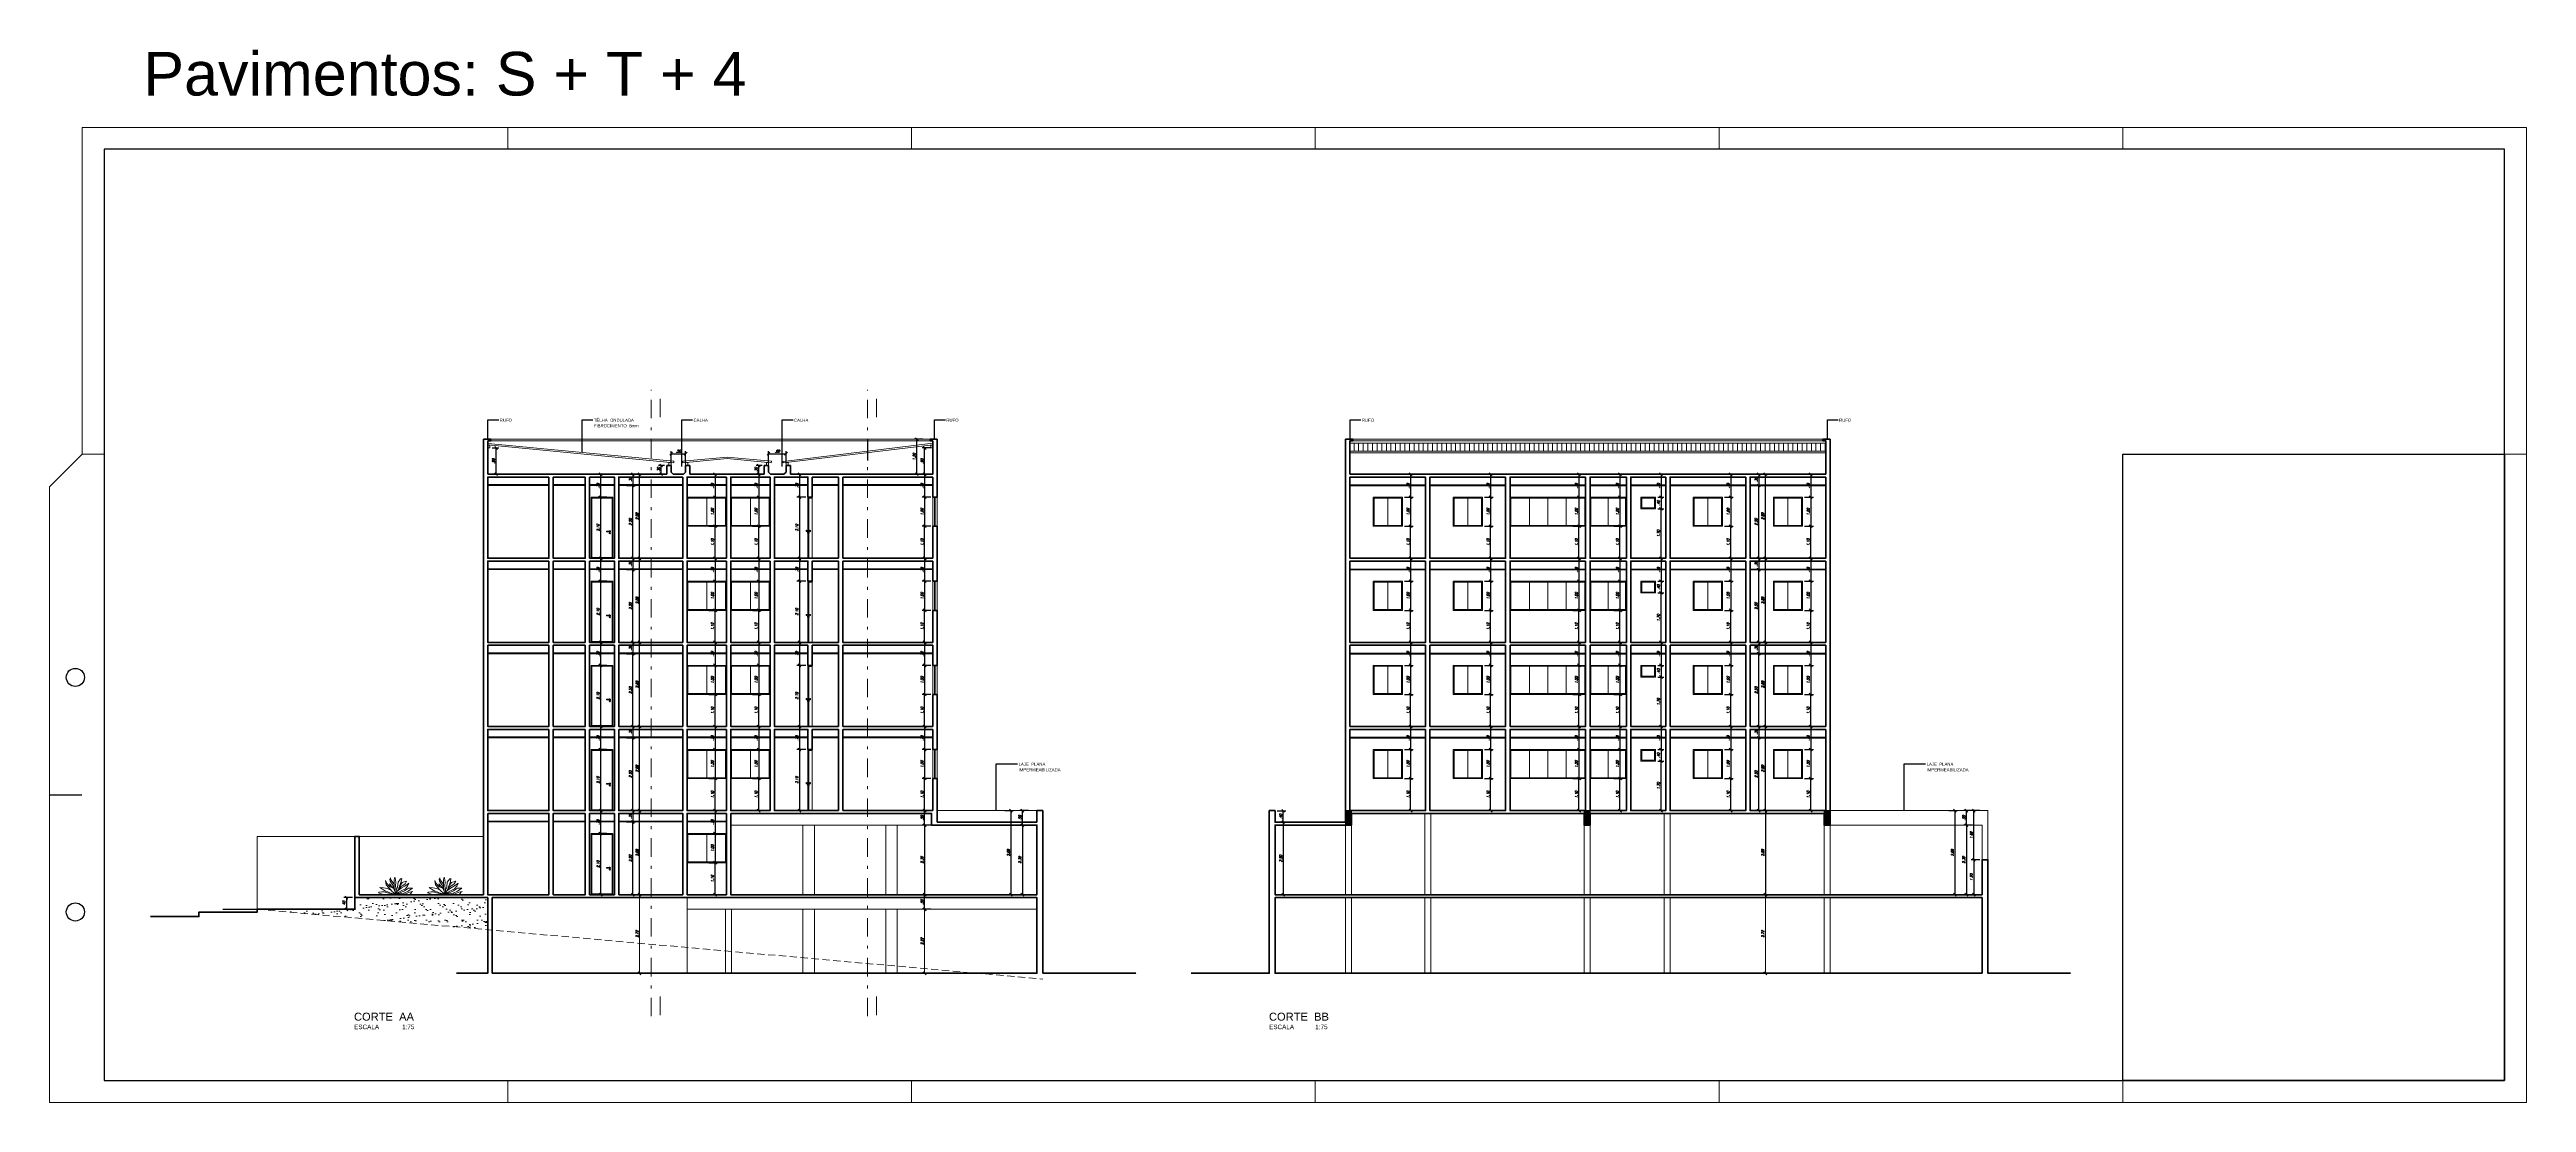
# Model space of a CAD drawing. Header units: millimetres. Extents: x 1865 to 2133, y 1062 to 1142.
# Drawn here: x 1864.7 to 1949.8, y 1106.3 to 1142.5 of the extents above; entities that cross this region are included whole.
import ezdxf

# ---------------------------------------------------------------- set-up
doc = ezdxf.new("R2010")
doc.units = ezdxf.units.MM
doc.header["$PDMODE"] = 35
doc.linetypes.add('DASHDOT', pattern=[25.4, 12.7, -6.35, 0, -6.35])
doc.linetypes.add('HIDDEN', pattern=[0.375, 0.25, -0.125])
for name, color, linetype, lineweight in [('COBERTA', 34, 'Continuous', 9), ('Cota', 7, 'Continuous', 9), ('ESQ_INTER', 250, 'Continuous', 9), ('ESQUADRIAS', 250, 'Continuous', 9), ('PILAR', 7, 'Continuous', 5), ('plantinha2', 82, 'Continuous', 9), ('Plarga', 7, 'Continuous', 40), ('texto', 7, 'Continuous', 13)]:
    doc.layers.add(name, color=color, linetype=linetype, lineweight=lineweight)
doc.layers.add('FORMATO', color=7, linetype='Continuous')
doc.layers.add('FÔRRO DE GÊSSO', color=133, linetype='Continuous')
doc.styles.add('arial', font='arial.ttf')
doc.styles.add('romans15', font='romans.shx', dxfattribs={"width": 0.9, "oblique": 15})
doc.styles.get("Standard").update_dxf_attribs({"font": 'arial.ttf'})
doc.styles.add('TARCISIO', font='arial.ttf')
doc.dimstyles.new('COTA_50', dxfattribs={"dimscale": 0.5, "dimtxt": 0.181, "dimasz": 0.193, "dimexe": 0.18, "dimexo": 0.15, "dimgap": 0.085, "dimtad": 1, "dimzin": 4, "dimdsep": 46, "dimtxsty": 'romans15', "dimblk1": 'OBLIQUE', "dimblk2": 'OBLIQUE', "dimsah": 1, "dimcen": 0.09, "dimclrd": 256, "dimclre": 256, "dimclrt": 256, "dimadec": 0, "dimazin": 0, "dimtfac": 1, "dimtmove": 2, "dimatfit": 3, "dimldrblk": 'NONE', "dimfxl": 1, "dimtolj": 1, "dimtzin": 1, "dimarcsym": 0})

# ---------------------------------------------------------------- blocks, each defined once
blk = doc.blocks.new('_OBLIQUE')
at = {"color": 0, "linetype": 'ByBlock'}
blk.add_line((-0.5, -0.5), (0.5, 0.5), dxfattribs=at)
blk = doc.blocks.new('*D332')
at = {"layer": 'Cota', "lineweight": -2, "transparency": 16777216}
for p, q in [((1924.968, 1118.422), (1925.268, 1118.422)), ((1925.178, 1118.422), (1925.178, 1117.422)), ((1924.968, 1117.422), (1925.268, 1117.422))]:
    blk.add_line(p, q, dxfattribs=at)
at = {"layer": 'Defpoints', "color": 0, "transparency": 16777216}
for p in [(1924.893, 1118.422), (1924.893, 1117.422), (1925.178, 1117.422)]:
    blk.add_point(p, dxfattribs=at)
at = {"layer": 'Cota', "lineweight": -2, "transparency": 16777216, "xscale": 0.0965, "yscale": 0.0965, "zscale": 0.0965}
for p, rotation in [((1925.178, 1118.422), 90), ((1925.178, 1117.422), 270)]:
    blk.add_blockref('_OBLIQUE', p, dxfattribs=dict(at, rotation=rotation))
at = {"layer": 'Cota', "transparency": 16777216, "insert": (1925.091, 1117.922), "char_height": 0.0905, "attachment_point": 5, "rotation": 90, "style": 'romans15'}
blk.add_mtext('\\A1;1.00', dxfattribs=at)
blk = doc.blocks.new('_None')
blk = doc.blocks.new('*D333')
at = {"layer": 'Cota', "lineweight": -2, "transparency": 16777216}
for p, q in [((1924.968, 1117.422), (1925.268, 1117.422)), ((1925.178, 1116.322), (1925.178, 1117.422)), ((1924.968, 1116.322), (1925.268, 1116.322))]:
    blk.add_line(p, q, dxfattribs=at)
at = {"layer": 'Defpoints', "color": 0, "transparency": 16777216}
for p in [(1924.893, 1117.422), (1925.178, 1117.422), (1924.893, 1116.322)]:
    blk.add_point(p, dxfattribs=at)
at = {"layer": 'Cota', "lineweight": -2, "transparency": 16777216, "xscale": 0.0965, "yscale": 0.0965, "zscale": 0.0965}
for p, rotation in [((1925.178, 1117.422), 90), ((1925.178, 1116.322), 270)]:
    blk.add_blockref('_OBLIQUE', p, dxfattribs=dict(at, rotation=rotation))
at = {"layer": 'Cota', "transparency": 16777216, "insert": (1925.091, 1116.872), "char_height": 0.0905, "attachment_point": 5, "rotation": 90, "style": 'romans15'}
blk.add_mtext('\\A1;1.10', dxfattribs=at)
blk = doc.blocks.new('*D483')
at = {"layer": 'Cota', "lineweight": -2, "transparency": 16777216}
for p, q in [((1924.968, 1119.212), (1925.268, 1119.212)), ((1925.178, 1119.212), (1925.178, 1118.422)), ((1924.968, 1118.422), (1925.268, 1118.422))]:
    blk.add_line(p, q, dxfattribs=at)
at = {"layer": 'Defpoints', "color": 0, "transparency": 16777216}
for p in [(1924.893, 1119.212), (1924.893, 1118.422), (1925.178, 1118.422)]:
    blk.add_point(p, dxfattribs=at)
at = {"layer": 'Cota', "lineweight": -2, "transparency": 16777216, "xscale": 0.0965, "yscale": 0.0965, "zscale": 0.0965}
for p, rotation in [((1925.178, 1119.212), 90), ((1925.178, 1118.422), 270)]:
    blk.add_blockref('_OBLIQUE', p, dxfattribs=dict(at, rotation=rotation))
at = {"layer": 'Cota', "transparency": 16777216, "insert": (1925.091, 1118.817), "char_height": 0.0905, "attachment_point": 5, "rotation": 90, "style": 'romans15'}
blk.add_mtext('\\A1;.79', dxfattribs=at)
blk = doc.blocks.new('*D334')
at = {"layer": 'Cota', "lineweight": -2, "transparency": 16777216}
for p, q in [((1922.218, 1118.422), (1922.518, 1118.422)), ((1922.428, 1118.422), (1922.428, 1117.422)), ((1922.218, 1117.422), (1922.518, 1117.422))]:
    blk.add_line(p, q, dxfattribs=at)
at = {"layer": 'Defpoints', "color": 0, "transparency": 16777216}
for p in [(1922.143, 1118.422), (1922.143, 1117.422), (1922.428, 1117.422)]:
    blk.add_point(p, dxfattribs=at)
at = {"layer": 'Cota', "lineweight": -2, "transparency": 16777216, "xscale": 0.0965, "yscale": 0.0965, "zscale": 0.0965}
for p, rotation in [((1922.428, 1118.422), 90), ((1922.428, 1117.422), 270)]:
    blk.add_blockref('_OBLIQUE', p, dxfattribs=dict(at, rotation=rotation))
at = {"layer": 'Cota', "transparency": 16777216, "insert": (1922.341, 1117.922), "char_height": 0.0905, "attachment_point": 5, "rotation": 90, "style": 'romans15'}
blk.add_mtext('\\A1;1.00', dxfattribs=at)
blk = doc.blocks.new('*D335')
at = {"layer": 'Cota', "lineweight": -2, "transparency": 16777216}
for p, q in [((1922.218, 1117.422), (1922.518, 1117.422)), ((1922.428, 1116.322), (1922.428, 1117.422)), ((1922.218, 1116.322), (1922.518, 1116.322))]:
    blk.add_line(p, q, dxfattribs=at)
at = {"layer": 'Defpoints', "color": 0, "transparency": 16777216}
for p in [(1922.143, 1117.422), (1922.428, 1117.422), (1922.143, 1116.322)]:
    blk.add_point(p, dxfattribs=at)
at = {"layer": 'Cota', "lineweight": -2, "transparency": 16777216, "xscale": 0.0965, "yscale": 0.0965, "zscale": 0.0965}
for p, rotation in [((1922.428, 1117.422), 90), ((1922.428, 1116.322), 270)]:
    blk.add_blockref('_OBLIQUE', p, dxfattribs=dict(at, rotation=rotation))
at = {"layer": 'Cota', "transparency": 16777216, "insert": (1922.341, 1116.872), "char_height": 0.0905, "attachment_point": 5, "rotation": 90, "style": 'romans15'}
blk.add_mtext('\\A1;1.10', dxfattribs=at)
blk = doc.blocks.new('*D336')
at = {"layer": 'Cota', "lineweight": -2, "transparency": 16777216}
for p, q in [((1922.218, 1119.212), (1922.518, 1119.212)), ((1922.428, 1119.212), (1922.428, 1118.422)), ((1922.218, 1118.422), (1922.518, 1118.422))]:
    blk.add_line(p, q, dxfattribs=at)
at = {"layer": 'Defpoints', "color": 0, "transparency": 16777216}
for p in [(1922.143, 1119.212), (1922.143, 1118.422), (1922.428, 1118.422)]:
    blk.add_point(p, dxfattribs=at)
at = {"layer": 'Cota', "lineweight": -2, "transparency": 16777216, "xscale": 0.0965, "yscale": 0.0965, "zscale": 0.0965}
for p, rotation in [((1922.428, 1119.212), 90), ((1922.428, 1118.422), 270)]:
    blk.add_blockref('_OBLIQUE', p, dxfattribs=dict(at, rotation=rotation))
at = {"layer": 'Cota', "transparency": 16777216, "insert": (1922.341, 1118.817), "char_height": 0.0905, "attachment_point": 5, "rotation": 90, "style": 'romans15'}
blk.add_mtext('\\A1;.79', dxfattribs=at)
blk = doc.blocks.new('*D337')
at = {"layer": 'Cota', "lineweight": -2, "transparency": 16777216}
for p, q in [((1919.918, 1118.422), (1920.124, 1118.422)), ((1919.918, 1118.022), (1920.124, 1118.022)), ((1920.034, 1118.422), (1920.034, 1118.022))]:
    blk.add_line(p, q, dxfattribs=at)
at = {"layer": 'Defpoints', "color": 0, "transparency": 16777216}
for p in [(1919.843, 1118.422), (1919.843, 1118.022), (1920.034, 1118.022)]:
    blk.add_point(p, dxfattribs=at)
at = {"layer": 'Cota', "lineweight": -2, "transparency": 16777216, "xscale": 0.0965, "yscale": 0.0965, "zscale": 0.0965}
for p, rotation in [((1920.034, 1118.422), 90), ((1920.034, 1118.022), 270)]:
    blk.add_blockref('_OBLIQUE', p, dxfattribs=dict(at, rotation=rotation))
at = {"layer": 'Cota', "transparency": 16777216, "insert": (1919.947, 1118.222), "char_height": 0.0905, "attachment_point": 5, "rotation": 90, "style": 'romans15'}
blk.add_mtext('\\A1;.40', dxfattribs=at)
blk = doc.blocks.new('*D338')
at = {"layer": 'Cota', "lineweight": -2, "transparency": 16777216}
for p, q in [((1919.918, 1118.022), (1920.124, 1118.022)), ((1920.034, 1116.322), (1920.034, 1118.022)), ((1919.824, 1116.322), (1920.124, 1116.322))]:
    blk.add_line(p, q, dxfattribs=at)
at = {"layer": 'Defpoints', "color": 0, "transparency": 16777216}
for p in [(1919.843, 1118.022), (1920.034, 1118.022), (1919.749, 1116.322)]:
    blk.add_point(p, dxfattribs=at)
at = {"layer": 'Cota', "lineweight": -2, "transparency": 16777216, "xscale": 0.0965, "yscale": 0.0965, "zscale": 0.0965}
for p, rotation in [((1920.034, 1118.022), 90), ((1920.034, 1116.322), 270)]:
    blk.add_blockref('_OBLIQUE', p, dxfattribs=dict(at, rotation=rotation))
at = {"layer": 'Cota', "transparency": 16777216, "insert": (1919.947, 1117.172), "char_height": 0.0905, "attachment_point": 5, "rotation": 90, "style": 'romans15'}
blk.add_mtext('\\A1;1.70', dxfattribs=at)
blk = doc.blocks.new('*D339')
at = {"layer": 'Cota', "lineweight": -2, "transparency": 16777216}
for p, q in [((1919.824, 1119.212), (1920.124, 1119.212)), ((1920.034, 1119.212), (1920.034, 1118.422)), ((1919.918, 1118.422), (1920.124, 1118.422))]:
    blk.add_line(p, q, dxfattribs=at)
at = {"layer": 'Defpoints', "color": 0, "transparency": 16777216}
for p in [(1919.749, 1119.212), (1919.843, 1118.422), (1920.034, 1118.422)]:
    blk.add_point(p, dxfattribs=at)
at = {"layer": 'Cota', "lineweight": -2, "transparency": 16777216, "xscale": 0.0965, "yscale": 0.0965, "zscale": 0.0965}
for p, rotation in [((1920.034, 1119.212), 90), ((1920.034, 1118.422), 270)]:
    blk.add_blockref('_OBLIQUE', p, dxfattribs=dict(at, rotation=rotation))
at = {"layer": 'Cota', "transparency": 16777216, "insert": (1919.947, 1118.817), "char_height": 0.0905, "attachment_point": 5, "rotation": 90, "style": 'romans15'}
blk.add_mtext('\\A1;.79', dxfattribs=at)
blk = doc.blocks.new('*D340')
at = {"layer": 'Cota', "lineweight": -2, "transparency": 16777216}
for p, q in [((1918.41, 1118.422), (1918.711, 1118.422)), ((1918.621, 1118.422), (1918.621, 1117.422)), ((1918.41, 1117.422), (1918.711, 1117.422))]:
    blk.add_line(p, q, dxfattribs=at)
at = {"layer": 'Defpoints', "color": 0, "transparency": 16777216}
for p in [(1918.335, 1118.422), (1918.335, 1117.422), (1918.621, 1117.422)]:
    blk.add_point(p, dxfattribs=at)
at = {"layer": 'Cota', "lineweight": -2, "transparency": 16777216, "xscale": 0.0965, "yscale": 0.0965, "zscale": 0.0965}
for p, rotation in [((1918.621, 1118.422), 90), ((1918.621, 1117.422), 270)]:
    blk.add_blockref('_OBLIQUE', p, dxfattribs=dict(at, rotation=rotation))
at = {"layer": 'Cota', "transparency": 16777216, "insert": (1918.533, 1117.922), "char_height": 0.0905, "attachment_point": 5, "rotation": 90, "style": 'romans15'}
blk.add_mtext('\\A1;1.00', dxfattribs=at)
blk = doc.blocks.new('*D341')
at = {"layer": 'Cota', "lineweight": -2, "transparency": 16777216}
for p, q in [((1918.41, 1117.422), (1918.711, 1117.422)), ((1918.621, 1116.322), (1918.621, 1117.422)), ((1918.41, 1116.322), (1918.711, 1116.322))]:
    blk.add_line(p, q, dxfattribs=at)
at = {"layer": 'Defpoints', "color": 0, "transparency": 16777216}
for p in [(1918.335, 1117.422), (1918.621, 1117.422), (1918.335, 1116.322)]:
    blk.add_point(p, dxfattribs=at)
at = {"layer": 'Cota', "lineweight": -2, "transparency": 16777216, "xscale": 0.0965, "yscale": 0.0965, "zscale": 0.0965}
for p, rotation in [((1918.621, 1117.422), 90), ((1918.621, 1116.322), 270)]:
    blk.add_blockref('_OBLIQUE', p, dxfattribs=dict(at, rotation=rotation))
at = {"layer": 'Cota', "transparency": 16777216, "insert": (1918.533, 1116.872), "char_height": 0.0905, "attachment_point": 5, "rotation": 90, "style": 'romans15'}
blk.add_mtext('\\A1;1.10', dxfattribs=at)
blk = doc.blocks.new('*D342')
at = {"layer": 'Cota', "lineweight": -2, "transparency": 16777216}
for p, q in [((1918.41, 1119.212), (1918.711, 1119.212)), ((1918.621, 1119.212), (1918.621, 1118.422)), ((1918.41, 1118.422), (1918.711, 1118.422))]:
    blk.add_line(p, q, dxfattribs=at)
at = {"layer": 'Defpoints', "color": 0, "transparency": 16777216}
for p in [(1918.335, 1119.212), (1918.335, 1118.422), (1918.621, 1118.422)]:
    blk.add_point(p, dxfattribs=at)
at = {"layer": 'Cota', "lineweight": -2, "transparency": 16777216, "xscale": 0.0965, "yscale": 0.0965, "zscale": 0.0965}
for p, rotation in [((1918.621, 1119.212), 90), ((1918.621, 1118.422), 270)]:
    blk.add_blockref('_OBLIQUE', p, dxfattribs=dict(at, rotation=rotation))
at = {"layer": 'Cota', "transparency": 16777216, "insert": (1918.533, 1118.817), "char_height": 0.0905, "attachment_point": 5, "rotation": 90, "style": 'romans15'}
blk.add_mtext('\\A1;.79', dxfattribs=at)
blk = doc.blocks.new('*D343')
at = {"layer": 'Cota', "lineweight": -2, "transparency": 16777216}
for p, q in [((1917.004, 1118.422), (1917.304, 1118.422)), ((1917.214, 1118.422), (1917.214, 1117.422)), ((1917.004, 1117.422), (1917.304, 1117.422))]:
    blk.add_line(p, q, dxfattribs=at)
at = {"layer": 'Defpoints', "color": 0, "transparency": 16777216}
for p in [(1916.929, 1118.422), (1916.929, 1117.422), (1917.214, 1117.422)]:
    blk.add_point(p, dxfattribs=at)
at = {"layer": 'Cota', "lineweight": -2, "transparency": 16777216, "xscale": 0.0965, "yscale": 0.0965, "zscale": 0.0965}
for p, rotation in [((1917.214, 1118.422), 90), ((1917.214, 1117.422), 270)]:
    blk.add_blockref('_OBLIQUE', p, dxfattribs=dict(at, rotation=rotation))
at = {"layer": 'Cota', "transparency": 16777216, "insert": (1917.126, 1117.922), "char_height": 0.0905, "attachment_point": 5, "rotation": 90, "style": 'romans15'}
blk.add_mtext('\\A1;1.00', dxfattribs=at)
blk = doc.blocks.new('*D344')
at = {"layer": 'Cota', "lineweight": -2, "transparency": 16777216}
for p, q in [((1917.004, 1117.422), (1917.304, 1117.422)), ((1917.214, 1116.322), (1917.214, 1117.422)), ((1917.004, 1116.322), (1917.304, 1116.322))]:
    blk.add_line(p, q, dxfattribs=at)
at = {"layer": 'Defpoints', "color": 0, "transparency": 16777216}
for p in [(1916.929, 1117.422), (1917.214, 1117.422), (1916.929, 1116.322)]:
    blk.add_point(p, dxfattribs=at)
at = {"layer": 'Cota', "lineweight": -2, "transparency": 16777216, "xscale": 0.0965, "yscale": 0.0965, "zscale": 0.0965}
for p, rotation in [((1917.214, 1117.422), 90), ((1917.214, 1116.322), 270)]:
    blk.add_blockref('_OBLIQUE', p, dxfattribs=dict(at, rotation=rotation))
at = {"layer": 'Cota', "transparency": 16777216, "insert": (1917.126, 1116.872), "char_height": 0.0905, "attachment_point": 5, "rotation": 90, "style": 'romans15'}
blk.add_mtext('\\A1;1.10', dxfattribs=at)
blk = doc.blocks.new('*D345')
at = {"layer": 'Cota', "lineweight": -2, "transparency": 16777216}
for p, q in [((1917.004, 1119.212), (1917.304, 1119.212)), ((1917.214, 1119.212), (1917.214, 1118.422)), ((1917.004, 1118.422), (1917.304, 1118.422))]:
    blk.add_line(p, q, dxfattribs=at)
at = {"layer": 'Defpoints', "color": 0, "transparency": 16777216}
for p in [(1916.929, 1119.212), (1916.929, 1118.422), (1917.214, 1118.422)]:
    blk.add_point(p, dxfattribs=at)
at = {"layer": 'Cota', "lineweight": -2, "transparency": 16777216, "xscale": 0.0965, "yscale": 0.0965, "zscale": 0.0965}
for p, rotation in [((1917.214, 1119.212), 90), ((1917.214, 1118.422), 270)]:
    blk.add_blockref('_OBLIQUE', p, dxfattribs=dict(at, rotation=rotation))
at = {"layer": 'Cota', "transparency": 16777216, "insert": (1917.126, 1118.817), "char_height": 0.0905, "attachment_point": 5, "rotation": 90, "style": 'romans15'}
blk.add_mtext('\\A1;.79', dxfattribs=at)
blk = doc.blocks.new('*D346')
at = {"layer": 'Cota', "lineweight": -2, "transparency": 16777216}
for p, q in [((1913.968, 1118.422), (1914.268, 1118.422)), ((1914.178, 1118.422), (1914.178, 1117.422)), ((1913.968, 1117.422), (1914.268, 1117.422))]:
    blk.add_line(p, q, dxfattribs=at)
at = {"layer": 'Defpoints', "color": 0, "transparency": 16777216}
for p in [(1913.893, 1118.422), (1913.893, 1117.422), (1914.178, 1117.422)]:
    blk.add_point(p, dxfattribs=at)
at = {"layer": 'Cota', "lineweight": -2, "transparency": 16777216, "xscale": 0.0965, "yscale": 0.0965, "zscale": 0.0965}
for p, rotation in [((1914.178, 1118.422), 90), ((1914.178, 1117.422), 270)]:
    blk.add_blockref('_OBLIQUE', p, dxfattribs=dict(at, rotation=rotation))
at = {"layer": 'Cota', "transparency": 16777216, "insert": (1914.091, 1117.922), "char_height": 0.0905, "attachment_point": 5, "rotation": 90, "style": 'romans15'}
blk.add_mtext('\\A1;1.00', dxfattribs=at)
blk = doc.blocks.new('*D347')
at = {"layer": 'Cota', "lineweight": -2, "transparency": 16777216}
for p, q in [((1913.968, 1117.422), (1914.268, 1117.422)), ((1914.178, 1116.322), (1914.178, 1117.422)), ((1913.968, 1116.322), (1914.268, 1116.322))]:
    blk.add_line(p, q, dxfattribs=at)
at = {"layer": 'Defpoints', "color": 0, "transparency": 16777216}
for p in [(1913.893, 1117.422), (1914.178, 1117.422), (1913.893, 1116.322)]:
    blk.add_point(p, dxfattribs=at)
at = {"layer": 'Cota', "lineweight": -2, "transparency": 16777216, "xscale": 0.0965, "yscale": 0.0965, "zscale": 0.0965}
for p, rotation in [((1914.178, 1117.422), 90), ((1914.178, 1116.322), 270)]:
    blk.add_blockref('_OBLIQUE', p, dxfattribs=dict(at, rotation=rotation))
at = {"layer": 'Cota', "transparency": 16777216, "insert": (1914.091, 1116.872), "char_height": 0.0905, "attachment_point": 5, "rotation": 90, "style": 'romans15'}
blk.add_mtext('\\A1;1.10', dxfattribs=at)
blk = doc.blocks.new('*D348')
at = {"layer": 'Cota', "lineweight": -2, "transparency": 16777216}
for p, q in [((1913.968, 1119.212), (1914.268, 1119.212)), ((1914.178, 1119.212), (1914.178, 1118.422)), ((1913.968, 1118.422), (1914.268, 1118.422))]:
    blk.add_line(p, q, dxfattribs=at)
at = {"layer": 'Defpoints', "color": 0, "transparency": 16777216}
for p in [(1913.893, 1119.212), (1913.893, 1118.422), (1914.178, 1118.422)]:
    blk.add_point(p, dxfattribs=at)
at = {"layer": 'Cota', "lineweight": -2, "transparency": 16777216, "xscale": 0.0965, "yscale": 0.0965, "zscale": 0.0965}
for p, rotation in [((1914.178, 1119.212), 90), ((1914.178, 1118.422), 270)]:
    blk.add_blockref('_OBLIQUE', p, dxfattribs=dict(at, rotation=rotation))
at = {"layer": 'Cota', "transparency": 16777216, "insert": (1914.091, 1118.817), "char_height": 0.0905, "attachment_point": 5, "rotation": 90, "style": 'romans15'}
blk.add_mtext('\\A1;.79', dxfattribs=at)
blk = doc.blocks.new('*D349')
at = {"layer": 'Cota', "lineweight": -2, "transparency": 16777216}
for p, q in [((1911.218, 1118.422), (1911.518, 1118.422)), ((1911.428, 1118.422), (1911.428, 1117.422)), ((1911.218, 1117.422), (1911.518, 1117.422))]:
    blk.add_line(p, q, dxfattribs=at)
at = {"layer": 'Defpoints', "color": 0, "transparency": 16777216}
for p in [(1911.143, 1118.422), (1911.143, 1117.422), (1911.428, 1117.422)]:
    blk.add_point(p, dxfattribs=at)
at = {"layer": 'Cota', "lineweight": -2, "transparency": 16777216, "xscale": 0.0965, "yscale": 0.0965, "zscale": 0.0965}
for p, rotation in [((1911.428, 1118.422), 90), ((1911.428, 1117.422), 270)]:
    blk.add_blockref('_OBLIQUE', p, dxfattribs=dict(at, rotation=rotation))
at = {"layer": 'Cota', "transparency": 16777216, "insert": (1911.341, 1117.922), "char_height": 0.0905, "attachment_point": 5, "rotation": 90, "style": 'romans15'}
blk.add_mtext('\\A1;1.00', dxfattribs=at)
blk = doc.blocks.new('*D350')
at = {"layer": 'Cota', "lineweight": -2, "transparency": 16777216}
for p, q in [((1911.218, 1117.422), (1911.518, 1117.422)), ((1911.428, 1116.322), (1911.428, 1117.422)), ((1911.218, 1116.322), (1911.518, 1116.322))]:
    blk.add_line(p, q, dxfattribs=at)
at = {"layer": 'Defpoints', "color": 0, "transparency": 16777216}
for p in [(1911.143, 1117.422), (1911.428, 1117.422), (1911.143, 1116.322)]:
    blk.add_point(p, dxfattribs=at)
at = {"layer": 'Cota', "lineweight": -2, "transparency": 16777216, "xscale": 0.0965, "yscale": 0.0965, "zscale": 0.0965}
for p, rotation in [((1911.428, 1117.422), 90), ((1911.428, 1116.322), 270)]:
    blk.add_blockref('_OBLIQUE', p, dxfattribs=dict(at, rotation=rotation))
at = {"layer": 'Cota', "transparency": 16777216, "insert": (1911.341, 1116.872), "char_height": 0.0905, "attachment_point": 5, "rotation": 90, "style": 'romans15'}
blk.add_mtext('\\A1;1.10', dxfattribs=at)
blk = doc.blocks.new('*D351')
at = {"layer": 'Cota', "lineweight": -2, "transparency": 16777216}
for p, q in [((1911.218, 1119.212), (1911.518, 1119.212)), ((1911.428, 1119.212), (1911.428, 1118.422)), ((1911.218, 1118.422), (1911.518, 1118.422))]:
    blk.add_line(p, q, dxfattribs=at)
at = {"layer": 'Defpoints', "color": 0, "transparency": 16777216}
for p in [(1911.143, 1119.212), (1911.143, 1118.422), (1911.428, 1118.422)]:
    blk.add_point(p, dxfattribs=at)
at = {"layer": 'Cota', "lineweight": -2, "transparency": 16777216, "xscale": 0.0965, "yscale": 0.0965, "zscale": 0.0965}
for p, rotation in [((1911.428, 1119.212), 90), ((1911.428, 1118.422), 270)]:
    blk.add_blockref('_OBLIQUE', p, dxfattribs=dict(at, rotation=rotation))
at = {"layer": 'Cota', "transparency": 16777216, "insert": (1911.341, 1118.817), "char_height": 0.0905, "attachment_point": 5, "rotation": 90, "style": 'romans15'}
blk.add_mtext('\\A1;.79', dxfattribs=at)
blk = doc.blocks.new('*D352')
at = {"layer": 'Cota', "lineweight": -2, "transparency": 16777216}
for p, q in [((1924.968, 1121.312), (1925.268, 1121.312)), ((1925.178, 1121.312), (1925.178, 1120.312)), ((1924.968, 1120.312), (1925.268, 1120.312))]:
    blk.add_line(p, q, dxfattribs=at)
at = {"layer": 'Defpoints', "color": 0, "transparency": 16777216}
for p in [(1924.893, 1121.312), (1924.893, 1120.312), (1925.178, 1120.312)]:
    blk.add_point(p, dxfattribs=at)
at = {"layer": 'Cota', "lineweight": -2, "transparency": 16777216, "xscale": 0.0965, "yscale": 0.0965, "zscale": 0.0965}
for p, rotation in [((1925.178, 1121.312), 90), ((1925.178, 1120.312), 270)]:
    blk.add_blockref('_OBLIQUE', p, dxfattribs=dict(at, rotation=rotation))
at = {"layer": 'Cota', "transparency": 16777216, "insert": (1925.091, 1120.812), "char_height": 0.0905, "attachment_point": 5, "rotation": 90, "style": 'romans15'}
blk.add_mtext('\\A1;1.00', dxfattribs=at)
blk = doc.blocks.new('*D353')
at = {"layer": 'Cota', "lineweight": -2, "transparency": 16777216}
for p, q in [((1924.968, 1120.312), (1925.268, 1120.312)), ((1925.178, 1119.212), (1925.178, 1120.312)), ((1924.968, 1119.212), (1925.268, 1119.212))]:
    blk.add_line(p, q, dxfattribs=at)
at = {"layer": 'Defpoints', "color": 0, "transparency": 16777216}
for p in [(1924.893, 1120.312), (1925.178, 1120.312), (1924.893, 1119.212)]:
    blk.add_point(p, dxfattribs=at)
at = {"layer": 'Cota', "lineweight": -2, "transparency": 16777216, "xscale": 0.0965, "yscale": 0.0965, "zscale": 0.0965}
for p, rotation in [((1925.178, 1120.312), 90), ((1925.178, 1119.212), 270)]:
    blk.add_blockref('_OBLIQUE', p, dxfattribs=dict(at, rotation=rotation))
at = {"layer": 'Cota', "transparency": 16777216, "insert": (1925.091, 1119.762), "char_height": 0.0905, "attachment_point": 5, "rotation": 90, "style": 'romans15'}
blk.add_mtext('\\A1;1.10', dxfattribs=at)
blk = doc.blocks.new('*D354')
at = {"layer": 'Cota', "lineweight": -2, "transparency": 16777216}
for p, q in [((1924.968, 1122.102), (1925.268, 1122.102)), ((1925.178, 1122.102), (1925.178, 1121.312)), ((1924.968, 1121.312), (1925.268, 1121.312))]:
    blk.add_line(p, q, dxfattribs=at)
at = {"layer": 'Defpoints', "color": 0, "transparency": 16777216}
for p in [(1924.893, 1122.102), (1924.893, 1121.312), (1925.178, 1121.312)]:
    blk.add_point(p, dxfattribs=at)
at = {"layer": 'Cota', "lineweight": -2, "transparency": 16777216, "xscale": 0.0965, "yscale": 0.0965, "zscale": 0.0965}
for p, rotation in [((1925.178, 1122.102), 90), ((1925.178, 1121.312), 270)]:
    blk.add_blockref('_OBLIQUE', p, dxfattribs=dict(at, rotation=rotation))
at = {"layer": 'Cota', "transparency": 16777216, "insert": (1925.091, 1121.707), "char_height": 0.0905, "attachment_point": 5, "rotation": 90, "style": 'romans15'}
blk.add_mtext('\\A1;.79', dxfattribs=at)
blk = doc.blocks.new('*D355')
at = {"layer": 'Cota', "lineweight": -2, "transparency": 16777216}
for p, q in [((1922.218, 1121.312), (1922.518, 1121.312)), ((1922.428, 1121.312), (1922.428, 1120.312)), ((1922.218, 1120.312), (1922.518, 1120.312))]:
    blk.add_line(p, q, dxfattribs=at)
at = {"layer": 'Defpoints', "color": 0, "transparency": 16777216}
for p in [(1922.143, 1121.312), (1922.143, 1120.312), (1922.428, 1120.312)]:
    blk.add_point(p, dxfattribs=at)
at = {"layer": 'Cota', "lineweight": -2, "transparency": 16777216, "xscale": 0.0965, "yscale": 0.0965, "zscale": 0.0965}
for p, rotation in [((1922.428, 1121.312), 90), ((1922.428, 1120.312), 270)]:
    blk.add_blockref('_OBLIQUE', p, dxfattribs=dict(at, rotation=rotation))
at = {"layer": 'Cota', "transparency": 16777216, "insert": (1922.341, 1120.812), "char_height": 0.0905, "attachment_point": 5, "rotation": 90, "style": 'romans15'}
blk.add_mtext('\\A1;1.00', dxfattribs=at)
blk = doc.blocks.new('*D356')
at = {"layer": 'Cota', "lineweight": -2, "transparency": 16777216}
for p, q in [((1922.218, 1120.312), (1922.518, 1120.312)), ((1922.428, 1119.212), (1922.428, 1120.312)), ((1922.218, 1119.212), (1922.518, 1119.212))]:
    blk.add_line(p, q, dxfattribs=at)
at = {"layer": 'Defpoints', "color": 0, "transparency": 16777216}
for p in [(1922.143, 1120.312), (1922.428, 1120.312), (1922.143, 1119.212)]:
    blk.add_point(p, dxfattribs=at)
at = {"layer": 'Cota', "lineweight": -2, "transparency": 16777216, "xscale": 0.0965, "yscale": 0.0965, "zscale": 0.0965}
for p, rotation in [((1922.428, 1120.312), 90), ((1922.428, 1119.212), 270)]:
    blk.add_blockref('_OBLIQUE', p, dxfattribs=dict(at, rotation=rotation))
at = {"layer": 'Cota', "transparency": 16777216, "insert": (1922.341, 1119.762), "char_height": 0.0905, "attachment_point": 5, "rotation": 90, "style": 'romans15'}
blk.add_mtext('\\A1;1.10', dxfattribs=at)
blk = doc.blocks.new('*D357')
at = {"layer": 'Cota', "lineweight": -2, "transparency": 16777216}
for p, q in [((1922.218, 1122.102), (1922.518, 1122.102)), ((1922.428, 1122.102), (1922.428, 1121.312)), ((1922.218, 1121.312), (1922.518, 1121.312))]:
    blk.add_line(p, q, dxfattribs=at)
at = {"layer": 'Defpoints', "color": 0, "transparency": 16777216}
for p in [(1922.143, 1122.102), (1922.143, 1121.312), (1922.428, 1121.312)]:
    blk.add_point(p, dxfattribs=at)
at = {"layer": 'Cota', "lineweight": -2, "transparency": 16777216, "xscale": 0.0965, "yscale": 0.0965, "zscale": 0.0965}
for p, rotation in [((1922.428, 1122.102), 90), ((1922.428, 1121.312), 270)]:
    blk.add_blockref('_OBLIQUE', p, dxfattribs=dict(at, rotation=rotation))
at = {"layer": 'Cota', "transparency": 16777216, "insert": (1922.341, 1121.707), "char_height": 0.0905, "attachment_point": 5, "rotation": 90, "style": 'romans15'}
blk.add_mtext('\\A1;.79', dxfattribs=at)
blk = doc.blocks.new('*D358')
at = {"layer": 'Cota', "lineweight": -2, "transparency": 16777216}
for p, q in [((1919.918, 1121.312), (1920.124, 1121.312)), ((1920.034, 1121.312), (1920.034, 1120.912)), ((1919.918, 1120.912), (1920.124, 1120.912))]:
    blk.add_line(p, q, dxfattribs=at)
at = {"layer": 'Defpoints', "color": 0, "transparency": 16777216}
for p in [(1919.843, 1121.312), (1919.843, 1120.912), (1920.034, 1120.912)]:
    blk.add_point(p, dxfattribs=at)
at = {"layer": 'Cota', "lineweight": -2, "transparency": 16777216, "xscale": 0.0965, "yscale": 0.0965, "zscale": 0.0965}
for p, rotation in [((1920.034, 1121.312), 90), ((1920.034, 1120.912), 270)]:
    blk.add_blockref('_OBLIQUE', p, dxfattribs=dict(at, rotation=rotation))
at = {"layer": 'Cota', "transparency": 16777216, "insert": (1919.947, 1121.112), "char_height": 0.0905, "attachment_point": 5, "rotation": 90, "style": 'romans15'}
blk.add_mtext('\\A1;.40', dxfattribs=at)
blk = doc.blocks.new('*D359')
at = {"layer": 'Cota', "lineweight": -2, "transparency": 16777216}
for p, q in [((1919.918, 1120.912), (1920.124, 1120.912)), ((1920.034, 1119.212), (1920.034, 1120.912)), ((1919.824, 1119.212), (1920.124, 1119.212))]:
    blk.add_line(p, q, dxfattribs=at)
at = {"layer": 'Defpoints', "color": 0, "transparency": 16777216}
for p in [(1919.843, 1120.912), (1920.034, 1120.912), (1919.749, 1119.212)]:
    blk.add_point(p, dxfattribs=at)
at = {"layer": 'Cota', "lineweight": -2, "transparency": 16777216, "xscale": 0.0965, "yscale": 0.0965, "zscale": 0.0965}
for p, rotation in [((1920.034, 1120.912), 90), ((1920.034, 1119.212), 270)]:
    blk.add_blockref('_OBLIQUE', p, dxfattribs=dict(at, rotation=rotation))
at = {"layer": 'Cota', "transparency": 16777216, "insert": (1919.947, 1120.062), "char_height": 0.0905, "attachment_point": 5, "rotation": 90, "style": 'romans15'}
blk.add_mtext('\\A1;1.70', dxfattribs=at)
blk = doc.blocks.new('*D360')
at = {"layer": 'Cota', "lineweight": -2, "transparency": 16777216}
for p, q in [((1919.824, 1122.102), (1920.124, 1122.102)), ((1920.034, 1122.102), (1920.034, 1121.312)), ((1919.918, 1121.312), (1920.124, 1121.312))]:
    blk.add_line(p, q, dxfattribs=at)
at = {"layer": 'Defpoints', "color": 0, "transparency": 16777216}
for p in [(1919.749, 1122.102), (1919.843, 1121.312), (1920.034, 1121.312)]:
    blk.add_point(p, dxfattribs=at)
at = {"layer": 'Cota', "lineweight": -2, "transparency": 16777216, "xscale": 0.0965, "yscale": 0.0965, "zscale": 0.0965}
for p, rotation in [((1920.034, 1122.102), 90), ((1920.034, 1121.312), 270)]:
    blk.add_blockref('_OBLIQUE', p, dxfattribs=dict(at, rotation=rotation))
at = {"layer": 'Cota', "transparency": 16777216, "insert": (1919.947, 1121.707), "char_height": 0.0905, "attachment_point": 5, "rotation": 90, "style": 'romans15'}
blk.add_mtext('\\A1;.79', dxfattribs=at)
blk = doc.blocks.new('*D361')
at = {"layer": 'Cota', "lineweight": -2, "transparency": 16777216}
for p, q in [((1918.41, 1121.312), (1918.711, 1121.312)), ((1918.621, 1121.312), (1918.621, 1120.312)), ((1918.41, 1120.312), (1918.711, 1120.312))]:
    blk.add_line(p, q, dxfattribs=at)
at = {"layer": 'Defpoints', "color": 0, "transparency": 16777216}
for p in [(1918.335, 1121.312), (1918.335, 1120.312), (1918.621, 1120.312)]:
    blk.add_point(p, dxfattribs=at)
at = {"layer": 'Cota', "lineweight": -2, "transparency": 16777216, "xscale": 0.0965, "yscale": 0.0965, "zscale": 0.0965}
for p, rotation in [((1918.621, 1121.312), 90), ((1918.621, 1120.312), 270)]:
    blk.add_blockref('_OBLIQUE', p, dxfattribs=dict(at, rotation=rotation))
at = {"layer": 'Cota', "transparency": 16777216, "insert": (1918.533, 1120.812), "char_height": 0.0905, "attachment_point": 5, "rotation": 90, "style": 'romans15'}
blk.add_mtext('\\A1;1.00', dxfattribs=at)
blk = doc.blocks.new('*D362')
at = {"layer": 'Cota', "lineweight": -2, "transparency": 16777216}
for p, q in [((1918.41, 1120.312), (1918.711, 1120.312)), ((1918.621, 1119.212), (1918.621, 1120.312)), ((1918.41, 1119.212), (1918.711, 1119.212))]:
    blk.add_line(p, q, dxfattribs=at)
at = {"layer": 'Defpoints', "color": 0, "transparency": 16777216}
for p in [(1918.335, 1120.312), (1918.621, 1120.312), (1918.335, 1119.212)]:
    blk.add_point(p, dxfattribs=at)
at = {"layer": 'Cota', "lineweight": -2, "transparency": 16777216, "xscale": 0.0965, "yscale": 0.0965, "zscale": 0.0965}
for p, rotation in [((1918.621, 1120.312), 90), ((1918.621, 1119.212), 270)]:
    blk.add_blockref('_OBLIQUE', p, dxfattribs=dict(at, rotation=rotation))
at = {"layer": 'Cota', "transparency": 16777216, "insert": (1918.533, 1119.762), "char_height": 0.0905, "attachment_point": 5, "rotation": 90, "style": 'romans15'}
blk.add_mtext('\\A1;1.10', dxfattribs=at)
blk = doc.blocks.new('*D363')
at = {"layer": 'Cota', "lineweight": -2, "transparency": 16777216}
for p, q in [((1918.41, 1122.102), (1918.711, 1122.102)), ((1918.621, 1122.102), (1918.621, 1121.312)), ((1918.41, 1121.312), (1918.711, 1121.312))]:
    blk.add_line(p, q, dxfattribs=at)
at = {"layer": 'Defpoints', "color": 0, "transparency": 16777216}
for p in [(1918.335, 1122.102), (1918.335, 1121.312), (1918.621, 1121.312)]:
    blk.add_point(p, dxfattribs=at)
at = {"layer": 'Cota', "lineweight": -2, "transparency": 16777216, "xscale": 0.0965, "yscale": 0.0965, "zscale": 0.0965}
for p, rotation in [((1918.621, 1122.102), 90), ((1918.621, 1121.312), 270)]:
    blk.add_blockref('_OBLIQUE', p, dxfattribs=dict(at, rotation=rotation))
at = {"layer": 'Cota', "transparency": 16777216, "insert": (1918.533, 1121.707), "char_height": 0.0905, "attachment_point": 5, "rotation": 90, "style": 'romans15'}
blk.add_mtext('\\A1;.79', dxfattribs=at)
blk = doc.blocks.new('*D364')
at = {"layer": 'Cota', "lineweight": -2, "transparency": 16777216}
for p, q in [((1917.004, 1121.312), (1917.304, 1121.312)), ((1917.214, 1121.312), (1917.214, 1120.312)), ((1917.004, 1120.312), (1917.304, 1120.312))]:
    blk.add_line(p, q, dxfattribs=at)
at = {"layer": 'Defpoints', "color": 0, "transparency": 16777216}
for p in [(1916.929, 1121.312), (1916.929, 1120.312), (1917.214, 1120.312)]:
    blk.add_point(p, dxfattribs=at)
at = {"layer": 'Cota', "lineweight": -2, "transparency": 16777216, "xscale": 0.0965, "yscale": 0.0965, "zscale": 0.0965}
for p, rotation in [((1917.214, 1121.312), 90), ((1917.214, 1120.312), 270)]:
    blk.add_blockref('_OBLIQUE', p, dxfattribs=dict(at, rotation=rotation))
at = {"layer": 'Cota', "transparency": 16777216, "insert": (1917.126, 1120.812), "char_height": 0.0905, "attachment_point": 5, "rotation": 90, "style": 'romans15'}
blk.add_mtext('\\A1;1.00', dxfattribs=at)
blk = doc.blocks.new('*D365')
at = {"layer": 'Cota', "lineweight": -2, "transparency": 16777216}
for p, q in [((1917.004, 1120.312), (1917.304, 1120.312)), ((1917.214, 1119.212), (1917.214, 1120.312)), ((1917.004, 1119.212), (1917.304, 1119.212))]:
    blk.add_line(p, q, dxfattribs=at)
at = {"layer": 'Defpoints', "color": 0, "transparency": 16777216}
for p in [(1916.929, 1120.312), (1917.214, 1120.312), (1916.929, 1119.212)]:
    blk.add_point(p, dxfattribs=at)
at = {"layer": 'Cota', "lineweight": -2, "transparency": 16777216, "xscale": 0.0965, "yscale": 0.0965, "zscale": 0.0965}
for p, rotation in [((1917.214, 1120.312), 90), ((1917.214, 1119.212), 270)]:
    blk.add_blockref('_OBLIQUE', p, dxfattribs=dict(at, rotation=rotation))
at = {"layer": 'Cota', "transparency": 16777216, "insert": (1917.126, 1119.762), "char_height": 0.0905, "attachment_point": 5, "rotation": 90, "style": 'romans15'}
blk.add_mtext('\\A1;1.10', dxfattribs=at)
blk = doc.blocks.new('*D366')
at = {"layer": 'Cota', "lineweight": -2, "transparency": 16777216}
for p, q in [((1917.004, 1122.102), (1917.304, 1122.102)), ((1917.214, 1122.102), (1917.214, 1121.312)), ((1917.004, 1121.312), (1917.304, 1121.312))]:
    blk.add_line(p, q, dxfattribs=at)
at = {"layer": 'Defpoints', "color": 0, "transparency": 16777216}
for p in [(1916.929, 1122.102), (1916.929, 1121.312), (1917.214, 1121.312)]:
    blk.add_point(p, dxfattribs=at)
at = {"layer": 'Cota', "lineweight": -2, "transparency": 16777216, "xscale": 0.0965, "yscale": 0.0965, "zscale": 0.0965}
for p, rotation in [((1917.214, 1122.102), 90), ((1917.214, 1121.312), 270)]:
    blk.add_blockref('_OBLIQUE', p, dxfattribs=dict(at, rotation=rotation))
at = {"layer": 'Cota', "transparency": 16777216, "insert": (1917.126, 1121.707), "char_height": 0.0905, "attachment_point": 5, "rotation": 90, "style": 'romans15'}
blk.add_mtext('\\A1;.79', dxfattribs=at)
blk = doc.blocks.new('*D367')
at = {"layer": 'Cota', "lineweight": -2, "transparency": 16777216}
for p, q in [((1913.968, 1121.312), (1914.268, 1121.312)), ((1914.178, 1121.312), (1914.178, 1120.312)), ((1913.968, 1120.312), (1914.268, 1120.312))]:
    blk.add_line(p, q, dxfattribs=at)
at = {"layer": 'Defpoints', "color": 0, "transparency": 16777216}
for p in [(1913.893, 1121.312), (1913.893, 1120.312), (1914.178, 1120.312)]:
    blk.add_point(p, dxfattribs=at)
at = {"layer": 'Cota', "lineweight": -2, "transparency": 16777216, "xscale": 0.0965, "yscale": 0.0965, "zscale": 0.0965}
for p, rotation in [((1914.178, 1121.312), 90), ((1914.178, 1120.312), 270)]:
    blk.add_blockref('_OBLIQUE', p, dxfattribs=dict(at, rotation=rotation))
at = {"layer": 'Cota', "transparency": 16777216, "insert": (1914.091, 1120.812), "char_height": 0.0905, "attachment_point": 5, "rotation": 90, "style": 'romans15'}
blk.add_mtext('\\A1;1.00', dxfattribs=at)
blk = doc.blocks.new('*D368')
at = {"layer": 'Cota', "lineweight": -2, "transparency": 16777216}
for p, q in [((1913.968, 1120.312), (1914.268, 1120.312)), ((1914.178, 1119.212), (1914.178, 1120.312)), ((1913.968, 1119.212), (1914.268, 1119.212))]:
    blk.add_line(p, q, dxfattribs=at)
at = {"layer": 'Defpoints', "color": 0, "transparency": 16777216}
for p in [(1913.893, 1120.312), (1914.178, 1120.312), (1913.893, 1119.212)]:
    blk.add_point(p, dxfattribs=at)
at = {"layer": 'Cota', "lineweight": -2, "transparency": 16777216, "xscale": 0.0965, "yscale": 0.0965, "zscale": 0.0965}
for p, rotation in [((1914.178, 1120.312), 90), ((1914.178, 1119.212), 270)]:
    blk.add_blockref('_OBLIQUE', p, dxfattribs=dict(at, rotation=rotation))
at = {"layer": 'Cota', "transparency": 16777216, "insert": (1914.091, 1119.762), "char_height": 0.0905, "attachment_point": 5, "rotation": 90, "style": 'romans15'}
blk.add_mtext('\\A1;1.10', dxfattribs=at)
blk = doc.blocks.new('*D369')
at = {"layer": 'Cota', "lineweight": -2, "transparency": 16777216}
for p, q in [((1913.968, 1122.102), (1914.268, 1122.102)), ((1914.178, 1122.102), (1914.178, 1121.312)), ((1913.968, 1121.312), (1914.268, 1121.312))]:
    blk.add_line(p, q, dxfattribs=at)
at = {"layer": 'Defpoints', "color": 0, "transparency": 16777216}
for p in [(1913.893, 1122.102), (1913.893, 1121.312), (1914.178, 1121.312)]:
    blk.add_point(p, dxfattribs=at)
at = {"layer": 'Cota', "lineweight": -2, "transparency": 16777216, "xscale": 0.0965, "yscale": 0.0965, "zscale": 0.0965}
for p, rotation in [((1914.178, 1122.102), 90), ((1914.178, 1121.312), 270)]:
    blk.add_blockref('_OBLIQUE', p, dxfattribs=dict(at, rotation=rotation))
at = {"layer": 'Cota', "transparency": 16777216, "insert": (1914.091, 1121.707), "char_height": 0.0905, "attachment_point": 5, "rotation": 90, "style": 'romans15'}
blk.add_mtext('\\A1;.79', dxfattribs=at)
blk = doc.blocks.new('*D370')
at = {"layer": 'Cota', "lineweight": -2, "transparency": 16777216}
for p, q in [((1911.218, 1121.312), (1911.518, 1121.312)), ((1911.428, 1121.312), (1911.428, 1120.312)), ((1911.218, 1120.312), (1911.518, 1120.312))]:
    blk.add_line(p, q, dxfattribs=at)
at = {"layer": 'Defpoints', "color": 0, "transparency": 16777216}
for p in [(1911.143, 1121.312), (1911.143, 1120.312), (1911.428, 1120.312)]:
    blk.add_point(p, dxfattribs=at)
at = {"layer": 'Cota', "lineweight": -2, "transparency": 16777216, "xscale": 0.0965, "yscale": 0.0965, "zscale": 0.0965}
for p, rotation in [((1911.428, 1121.312), 90), ((1911.428, 1120.312), 270)]:
    blk.add_blockref('_OBLIQUE', p, dxfattribs=dict(at, rotation=rotation))
at = {"layer": 'Cota', "transparency": 16777216, "insert": (1911.341, 1120.812), "char_height": 0.0905, "attachment_point": 5, "rotation": 90, "style": 'romans15'}
blk.add_mtext('\\A1;1.00', dxfattribs=at)
blk = doc.blocks.new('*D371')
at = {"layer": 'Cota', "lineweight": -2, "transparency": 16777216}
for p, q in [((1911.218, 1120.312), (1911.518, 1120.312)), ((1911.428, 1119.212), (1911.428, 1120.312)), ((1911.218, 1119.212), (1911.518, 1119.212))]:
    blk.add_line(p, q, dxfattribs=at)
at = {"layer": 'Defpoints', "color": 0, "transparency": 16777216}
for p in [(1911.143, 1120.312), (1911.428, 1120.312), (1911.143, 1119.212)]:
    blk.add_point(p, dxfattribs=at)
at = {"layer": 'Cota', "lineweight": -2, "transparency": 16777216, "xscale": 0.0965, "yscale": 0.0965, "zscale": 0.0965}
for p, rotation in [((1911.428, 1120.312), 90), ((1911.428, 1119.212), 270)]:
    blk.add_blockref('_OBLIQUE', p, dxfattribs=dict(at, rotation=rotation))
at = {"layer": 'Cota', "transparency": 16777216, "insert": (1911.341, 1119.762), "char_height": 0.0905, "attachment_point": 5, "rotation": 90, "style": 'romans15'}
blk.add_mtext('\\A1;1.10', dxfattribs=at)
blk = doc.blocks.new('*D372')
at = {"layer": 'Cota', "lineweight": -2, "transparency": 16777216}
for p, q in [((1911.218, 1122.102), (1911.518, 1122.102)), ((1911.428, 1122.102), (1911.428, 1121.312)), ((1911.218, 1121.312), (1911.518, 1121.312))]:
    blk.add_line(p, q, dxfattribs=at)
at = {"layer": 'Defpoints', "color": 0, "transparency": 16777216}
for p in [(1911.143, 1122.102), (1911.143, 1121.312), (1911.428, 1121.312)]:
    blk.add_point(p, dxfattribs=at)
at = {"layer": 'Cota', "lineweight": -2, "transparency": 16777216, "xscale": 0.0965, "yscale": 0.0965, "zscale": 0.0965}
for p, rotation in [((1911.428, 1122.102), 90), ((1911.428, 1121.312), 270)]:
    blk.add_blockref('_OBLIQUE', p, dxfattribs=dict(at, rotation=rotation))
at = {"layer": 'Cota', "transparency": 16777216, "insert": (1911.341, 1121.707), "char_height": 0.0905, "attachment_point": 5, "rotation": 90, "style": 'romans15'}
blk.add_mtext('\\A1;.79', dxfattribs=at)
blk = doc.blocks.new('*D373')
at = {"layer": 'Cota', "lineweight": -2, "transparency": 16777216}
for p, q in [((1924.968, 1124.202), (1925.268, 1124.202)), ((1925.178, 1124.202), (1925.178, 1123.202)), ((1924.968, 1123.202), (1925.268, 1123.202))]:
    blk.add_line(p, q, dxfattribs=at)
at = {"layer": 'Defpoints', "color": 0, "transparency": 16777216}
for p in [(1924.893, 1124.202), (1924.893, 1123.202), (1925.178, 1123.202)]:
    blk.add_point(p, dxfattribs=at)
at = {"layer": 'Cota', "lineweight": -2, "transparency": 16777216, "xscale": 0.0965, "yscale": 0.0965, "zscale": 0.0965}
for p, rotation in [((1925.178, 1124.202), 90), ((1925.178, 1123.202), 270)]:
    blk.add_blockref('_OBLIQUE', p, dxfattribs=dict(at, rotation=rotation))
at = {"layer": 'Cota', "transparency": 16777216, "insert": (1925.091, 1123.702), "char_height": 0.0905, "attachment_point": 5, "rotation": 90, "style": 'romans15'}
blk.add_mtext('\\A1;1.00', dxfattribs=at)
blk = doc.blocks.new('*D374')
at = {"layer": 'Cota', "lineweight": -2, "transparency": 16777216}
for p, q in [((1924.968, 1123.202), (1925.268, 1123.202)), ((1925.178, 1122.102), (1925.178, 1123.202)), ((1924.968, 1122.102), (1925.268, 1122.102))]:
    blk.add_line(p, q, dxfattribs=at)
at = {"layer": 'Defpoints', "color": 0, "transparency": 16777216}
for p in [(1924.893, 1123.202), (1925.178, 1123.202), (1924.893, 1122.102)]:
    blk.add_point(p, dxfattribs=at)
at = {"layer": 'Cota', "lineweight": -2, "transparency": 16777216, "xscale": 0.0965, "yscale": 0.0965, "zscale": 0.0965}
for p, rotation in [((1925.178, 1123.202), 90), ((1925.178, 1122.102), 270)]:
    blk.add_blockref('_OBLIQUE', p, dxfattribs=dict(at, rotation=rotation))
at = {"layer": 'Cota', "transparency": 16777216, "insert": (1925.091, 1122.652), "char_height": 0.0905, "attachment_point": 5, "rotation": 90, "style": 'romans15'}
blk.add_mtext('\\A1;1.10', dxfattribs=at)
blk = doc.blocks.new('*D375')
at = {"layer": 'Cota', "lineweight": -2, "transparency": 16777216}
for p, q in [((1924.968, 1124.992), (1925.268, 1124.992)), ((1925.178, 1124.992), (1925.178, 1124.202)), ((1924.968, 1124.202), (1925.268, 1124.202))]:
    blk.add_line(p, q, dxfattribs=at)
at = {"layer": 'Defpoints', "color": 0, "transparency": 16777216}
for p in [(1924.893, 1124.992), (1924.893, 1124.202), (1925.178, 1124.202)]:
    blk.add_point(p, dxfattribs=at)
at = {"layer": 'Cota', "lineweight": -2, "transparency": 16777216, "xscale": 0.0965, "yscale": 0.0965, "zscale": 0.0965}
for p, rotation in [((1925.178, 1124.992), 90), ((1925.178, 1124.202), 270)]:
    blk.add_blockref('_OBLIQUE', p, dxfattribs=dict(at, rotation=rotation))
at = {"layer": 'Cota', "transparency": 16777216, "insert": (1925.091, 1124.597), "char_height": 0.0905, "attachment_point": 5, "rotation": 90, "style": 'romans15'}
blk.add_mtext('\\A1;.79', dxfattribs=at)
blk = doc.blocks.new('*D376')
at = {"layer": 'Cota', "lineweight": -2, "transparency": 16777216}
for p, q in [((1922.218, 1124.202), (1922.518, 1124.202)), ((1922.428, 1124.202), (1922.428, 1123.202)), ((1922.218, 1123.202), (1922.518, 1123.202))]:
    blk.add_line(p, q, dxfattribs=at)
at = {"layer": 'Defpoints', "color": 0, "transparency": 16777216}
for p in [(1922.143, 1124.202), (1922.143, 1123.202), (1922.428, 1123.202)]:
    blk.add_point(p, dxfattribs=at)
at = {"layer": 'Cota', "lineweight": -2, "transparency": 16777216, "xscale": 0.0965, "yscale": 0.0965, "zscale": 0.0965}
for p, rotation in [((1922.428, 1124.202), 90), ((1922.428, 1123.202), 270)]:
    blk.add_blockref('_OBLIQUE', p, dxfattribs=dict(at, rotation=rotation))
at = {"layer": 'Cota', "transparency": 16777216, "insert": (1922.341, 1123.702), "char_height": 0.0905, "attachment_point": 5, "rotation": 90, "style": 'romans15'}
blk.add_mtext('\\A1;1.00', dxfattribs=at)
blk = doc.blocks.new('*D377')
at = {"layer": 'Cota', "lineweight": -2, "transparency": 16777216}
for p, q in [((1922.218, 1123.202), (1922.518, 1123.202)), ((1922.428, 1122.102), (1922.428, 1123.202)), ((1922.218, 1122.102), (1922.518, 1122.102))]:
    blk.add_line(p, q, dxfattribs=at)
at = {"layer": 'Defpoints', "color": 0, "transparency": 16777216}
for p in [(1922.143, 1123.202), (1922.428, 1123.202), (1922.143, 1122.102)]:
    blk.add_point(p, dxfattribs=at)
at = {"layer": 'Cota', "lineweight": -2, "transparency": 16777216, "xscale": 0.0965, "yscale": 0.0965, "zscale": 0.0965}
for p, rotation in [((1922.428, 1123.202), 90), ((1922.428, 1122.102), 270)]:
    blk.add_blockref('_OBLIQUE', p, dxfattribs=dict(at, rotation=rotation))
at = {"layer": 'Cota', "transparency": 16777216, "insert": (1922.341, 1122.652), "char_height": 0.0905, "attachment_point": 5, "rotation": 90, "style": 'romans15'}
blk.add_mtext('\\A1;1.10', dxfattribs=at)
blk = doc.blocks.new('*D378')
at = {"layer": 'Cota', "lineweight": -2, "transparency": 16777216}
for p, q in [((1922.218, 1124.992), (1922.518, 1124.992)), ((1922.428, 1124.992), (1922.428, 1124.202)), ((1922.218, 1124.202), (1922.518, 1124.202))]:
    blk.add_line(p, q, dxfattribs=at)
at = {"layer": 'Defpoints', "color": 0, "transparency": 16777216}
for p in [(1922.143, 1124.992), (1922.143, 1124.202), (1922.428, 1124.202)]:
    blk.add_point(p, dxfattribs=at)
at = {"layer": 'Cota', "lineweight": -2, "transparency": 16777216, "xscale": 0.0965, "yscale": 0.0965, "zscale": 0.0965}
for p, rotation in [((1922.428, 1124.992), 90), ((1922.428, 1124.202), 270)]:
    blk.add_blockref('_OBLIQUE', p, dxfattribs=dict(at, rotation=rotation))
at = {"layer": 'Cota', "transparency": 16777216, "insert": (1922.341, 1124.597), "char_height": 0.0905, "attachment_point": 5, "rotation": 90, "style": 'romans15'}
blk.add_mtext('\\A1;.79', dxfattribs=at)
blk = doc.blocks.new('*D379')
at = {"layer": 'Cota', "lineweight": -2, "transparency": 16777216}
for p, q in [((1919.918, 1124.202), (1920.124, 1124.202)), ((1919.918, 1123.802), (1920.124, 1123.802)), ((1920.034, 1124.202), (1920.034, 1123.802))]:
    blk.add_line(p, q, dxfattribs=at)
at = {"layer": 'Defpoints', "color": 0, "transparency": 16777216}
for p in [(1919.843, 1124.202), (1919.843, 1123.802), (1920.034, 1123.802)]:
    blk.add_point(p, dxfattribs=at)
at = {"layer": 'Cota', "lineweight": -2, "transparency": 16777216, "xscale": 0.0965, "yscale": 0.0965, "zscale": 0.0965}
for p, rotation in [((1920.034, 1124.202), 90), ((1920.034, 1123.802), 270)]:
    blk.add_blockref('_OBLIQUE', p, dxfattribs=dict(at, rotation=rotation))
at = {"layer": 'Cota', "transparency": 16777216, "insert": (1919.947, 1124.002), "char_height": 0.0905, "attachment_point": 5, "rotation": 90, "style": 'romans15'}
blk.add_mtext('\\A1;.40', dxfattribs=at)
blk = doc.blocks.new('*D380')
at = {"layer": 'Cota', "lineweight": -2, "transparency": 16777216}
for p, q in [((1919.918, 1123.802), (1920.124, 1123.802)), ((1920.034, 1122.102), (1920.034, 1123.802)), ((1919.824, 1122.102), (1920.124, 1122.102))]:
    blk.add_line(p, q, dxfattribs=at)
at = {"layer": 'Defpoints', "color": 0, "transparency": 16777216}
for p in [(1919.843, 1123.802), (1920.034, 1123.802), (1919.749, 1122.102)]:
    blk.add_point(p, dxfattribs=at)
at = {"layer": 'Cota', "lineweight": -2, "transparency": 16777216, "xscale": 0.0965, "yscale": 0.0965, "zscale": 0.0965}
for p, rotation in [((1920.034, 1123.802), 90), ((1920.034, 1122.102), 270)]:
    blk.add_blockref('_OBLIQUE', p, dxfattribs=dict(at, rotation=rotation))
at = {"layer": 'Cota', "transparency": 16777216, "insert": (1919.947, 1122.952), "char_height": 0.0905, "attachment_point": 5, "rotation": 90, "style": 'romans15'}
blk.add_mtext('\\A1;1.70', dxfattribs=at)
blk = doc.blocks.new('*D381')
at = {"layer": 'Cota', "lineweight": -2, "transparency": 16777216}
for p, q in [((1919.824, 1124.992), (1920.124, 1124.992)), ((1920.034, 1124.992), (1920.034, 1124.202)), ((1919.918, 1124.202), (1920.124, 1124.202))]:
    blk.add_line(p, q, dxfattribs=at)
at = {"layer": 'Defpoints', "color": 0, "transparency": 16777216}
for p in [(1919.749, 1124.992), (1919.843, 1124.202), (1920.034, 1124.202)]:
    blk.add_point(p, dxfattribs=at)
at = {"layer": 'Cota', "lineweight": -2, "transparency": 16777216, "xscale": 0.0965, "yscale": 0.0965, "zscale": 0.0965}
for p, rotation in [((1920.034, 1124.992), 90), ((1920.034, 1124.202), 270)]:
    blk.add_blockref('_OBLIQUE', p, dxfattribs=dict(at, rotation=rotation))
at = {"layer": 'Cota', "transparency": 16777216, "insert": (1919.947, 1124.597), "char_height": 0.0905, "attachment_point": 5, "rotation": 90, "style": 'romans15'}
blk.add_mtext('\\A1;.79', dxfattribs=at)
blk = doc.blocks.new('*D382')
at = {"layer": 'Cota', "lineweight": -2, "transparency": 16777216}
for p, q in [((1918.41, 1124.202), (1918.711, 1124.202)), ((1918.621, 1124.202), (1918.621, 1123.202)), ((1918.41, 1123.202), (1918.711, 1123.202))]:
    blk.add_line(p, q, dxfattribs=at)
at = {"layer": 'Defpoints', "color": 0, "transparency": 16777216}
for p in [(1918.335, 1124.202), (1918.335, 1123.202), (1918.621, 1123.202)]:
    blk.add_point(p, dxfattribs=at)
at = {"layer": 'Cota', "lineweight": -2, "transparency": 16777216, "xscale": 0.0965, "yscale": 0.0965, "zscale": 0.0965}
for p, rotation in [((1918.621, 1124.202), 90), ((1918.621, 1123.202), 270)]:
    blk.add_blockref('_OBLIQUE', p, dxfattribs=dict(at, rotation=rotation))
at = {"layer": 'Cota', "transparency": 16777216, "insert": (1918.533, 1123.702), "char_height": 0.0905, "attachment_point": 5, "rotation": 90, "style": 'romans15'}
blk.add_mtext('\\A1;1.00', dxfattribs=at)
blk = doc.blocks.new('*D383')
at = {"layer": 'Cota', "lineweight": -2, "transparency": 16777216}
for p, q in [((1918.41, 1123.202), (1918.711, 1123.202)), ((1918.621, 1122.102), (1918.621, 1123.202)), ((1918.41, 1122.102), (1918.711, 1122.102))]:
    blk.add_line(p, q, dxfattribs=at)
at = {"layer": 'Defpoints', "color": 0, "transparency": 16777216}
for p in [(1918.335, 1123.202), (1918.621, 1123.202), (1918.335, 1122.102)]:
    blk.add_point(p, dxfattribs=at)
at = {"layer": 'Cota', "lineweight": -2, "transparency": 16777216, "xscale": 0.0965, "yscale": 0.0965, "zscale": 0.0965}
for p, rotation in [((1918.621, 1123.202), 90), ((1918.621, 1122.102), 270)]:
    blk.add_blockref('_OBLIQUE', p, dxfattribs=dict(at, rotation=rotation))
at = {"layer": 'Cota', "transparency": 16777216, "insert": (1918.533, 1122.652), "char_height": 0.0905, "attachment_point": 5, "rotation": 90, "style": 'romans15'}
blk.add_mtext('\\A1;1.10', dxfattribs=at)
blk = doc.blocks.new('*D384')
at = {"layer": 'Cota', "lineweight": -2, "transparency": 16777216}
for p, q in [((1918.41, 1124.992), (1918.711, 1124.992)), ((1918.621, 1124.992), (1918.621, 1124.202)), ((1918.41, 1124.202), (1918.711, 1124.202))]:
    blk.add_line(p, q, dxfattribs=at)
at = {"layer": 'Defpoints', "color": 0, "transparency": 16777216}
for p in [(1918.335, 1124.992), (1918.335, 1124.202), (1918.621, 1124.202)]:
    blk.add_point(p, dxfattribs=at)
at = {"layer": 'Cota', "lineweight": -2, "transparency": 16777216, "xscale": 0.0965, "yscale": 0.0965, "zscale": 0.0965}
for p, rotation in [((1918.621, 1124.992), 90), ((1918.621, 1124.202), 270)]:
    blk.add_blockref('_OBLIQUE', p, dxfattribs=dict(at, rotation=rotation))
at = {"layer": 'Cota', "transparency": 16777216, "insert": (1918.533, 1124.597), "char_height": 0.0905, "attachment_point": 5, "rotation": 90, "style": 'romans15'}
blk.add_mtext('\\A1;.79', dxfattribs=at)
blk = doc.blocks.new('*D385')
at = {"layer": 'Cota', "lineweight": -2, "transparency": 16777216}
for p, q in [((1917.004, 1124.202), (1917.304, 1124.202)), ((1917.214, 1124.202), (1917.214, 1123.202)), ((1917.004, 1123.202), (1917.304, 1123.202))]:
    blk.add_line(p, q, dxfattribs=at)
at = {"layer": 'Defpoints', "color": 0, "transparency": 16777216}
for p in [(1916.929, 1124.202), (1916.929, 1123.202), (1917.214, 1123.202)]:
    blk.add_point(p, dxfattribs=at)
at = {"layer": 'Cota', "lineweight": -2, "transparency": 16777216, "xscale": 0.0965, "yscale": 0.0965, "zscale": 0.0965}
for p, rotation in [((1917.214, 1124.202), 90), ((1917.214, 1123.202), 270)]:
    blk.add_blockref('_OBLIQUE', p, dxfattribs=dict(at, rotation=rotation))
at = {"layer": 'Cota', "transparency": 16777216, "insert": (1917.126, 1123.702), "char_height": 0.0905, "attachment_point": 5, "rotation": 90, "style": 'romans15'}
blk.add_mtext('\\A1;1.00', dxfattribs=at)
blk = doc.blocks.new('*D386')
at = {"layer": 'Cota', "lineweight": -2, "transparency": 16777216}
for p, q in [((1917.004, 1123.202), (1917.304, 1123.202)), ((1917.214, 1122.102), (1917.214, 1123.202)), ((1917.004, 1122.102), (1917.304, 1122.102))]:
    blk.add_line(p, q, dxfattribs=at)
at = {"layer": 'Defpoints', "color": 0, "transparency": 16777216}
for p in [(1916.929, 1123.202), (1917.214, 1123.202), (1916.929, 1122.102)]:
    blk.add_point(p, dxfattribs=at)
at = {"layer": 'Cota', "lineweight": -2, "transparency": 16777216, "xscale": 0.0965, "yscale": 0.0965, "zscale": 0.0965}
for p, rotation in [((1917.214, 1123.202), 90), ((1917.214, 1122.102), 270)]:
    blk.add_blockref('_OBLIQUE', p, dxfattribs=dict(at, rotation=rotation))
at = {"layer": 'Cota', "transparency": 16777216, "insert": (1917.126, 1122.652), "char_height": 0.0905, "attachment_point": 5, "rotation": 90, "style": 'romans15'}
blk.add_mtext('\\A1;1.10', dxfattribs=at)
blk = doc.blocks.new('*D387')
at = {"layer": 'Cota', "lineweight": -2, "transparency": 16777216}
for p, q in [((1917.004, 1124.992), (1917.304, 1124.992)), ((1917.214, 1124.992), (1917.214, 1124.202)), ((1917.004, 1124.202), (1917.304, 1124.202))]:
    blk.add_line(p, q, dxfattribs=at)
at = {"layer": 'Defpoints', "color": 0, "transparency": 16777216}
for p in [(1916.929, 1124.992), (1916.929, 1124.202), (1917.214, 1124.202)]:
    blk.add_point(p, dxfattribs=at)
at = {"layer": 'Cota', "lineweight": -2, "transparency": 16777216, "xscale": 0.0965, "yscale": 0.0965, "zscale": 0.0965}
for p, rotation in [((1917.214, 1124.992), 90), ((1917.214, 1124.202), 270)]:
    blk.add_blockref('_OBLIQUE', p, dxfattribs=dict(at, rotation=rotation))
at = {"layer": 'Cota', "transparency": 16777216, "insert": (1917.126, 1124.597), "char_height": 0.0905, "attachment_point": 5, "rotation": 90, "style": 'romans15'}
blk.add_mtext('\\A1;.79', dxfattribs=at)
blk = doc.blocks.new('*D388')
at = {"layer": 'Cota', "lineweight": -2, "transparency": 16777216}
for p, q in [((1913.968, 1124.202), (1914.268, 1124.202)), ((1914.178, 1124.202), (1914.178, 1123.202)), ((1913.968, 1123.202), (1914.268, 1123.202))]:
    blk.add_line(p, q, dxfattribs=at)
at = {"layer": 'Defpoints', "color": 0, "transparency": 16777216}
for p in [(1913.893, 1124.202), (1913.893, 1123.202), (1914.178, 1123.202)]:
    blk.add_point(p, dxfattribs=at)
at = {"layer": 'Cota', "lineweight": -2, "transparency": 16777216, "xscale": 0.0965, "yscale": 0.0965, "zscale": 0.0965}
for p, rotation in [((1914.178, 1124.202), 90), ((1914.178, 1123.202), 270)]:
    blk.add_blockref('_OBLIQUE', p, dxfattribs=dict(at, rotation=rotation))
at = {"layer": 'Cota', "transparency": 16777216, "insert": (1914.091, 1123.702), "char_height": 0.0905, "attachment_point": 5, "rotation": 90, "style": 'romans15'}
blk.add_mtext('\\A1;1.00', dxfattribs=at)
blk = doc.blocks.new('*D389')
at = {"layer": 'Cota', "lineweight": -2, "transparency": 16777216}
for p, q in [((1913.968, 1123.202), (1914.268, 1123.202)), ((1914.178, 1122.102), (1914.178, 1123.202)), ((1913.968, 1122.102), (1914.268, 1122.102))]:
    blk.add_line(p, q, dxfattribs=at)
at = {"layer": 'Defpoints', "color": 0, "transparency": 16777216}
for p in [(1913.893, 1123.202), (1914.178, 1123.202), (1913.893, 1122.102)]:
    blk.add_point(p, dxfattribs=at)
at = {"layer": 'Cota', "lineweight": -2, "transparency": 16777216, "xscale": 0.0965, "yscale": 0.0965, "zscale": 0.0965}
for p, rotation in [((1914.178, 1123.202), 90), ((1914.178, 1122.102), 270)]:
    blk.add_blockref('_OBLIQUE', p, dxfattribs=dict(at, rotation=rotation))
at = {"layer": 'Cota', "transparency": 16777216, "insert": (1914.091, 1122.652), "char_height": 0.0905, "attachment_point": 5, "rotation": 90, "style": 'romans15'}
blk.add_mtext('\\A1;1.10', dxfattribs=at)
blk = doc.blocks.new('*D390')
at = {"layer": 'Cota', "lineweight": -2, "transparency": 16777216}
for p, q in [((1913.968, 1124.992), (1914.268, 1124.992)), ((1914.178, 1124.992), (1914.178, 1124.202)), ((1913.968, 1124.202), (1914.268, 1124.202))]:
    blk.add_line(p, q, dxfattribs=at)
at = {"layer": 'Defpoints', "color": 0, "transparency": 16777216}
for p in [(1913.893, 1124.992), (1913.893, 1124.202), (1914.178, 1124.202)]:
    blk.add_point(p, dxfattribs=at)
at = {"layer": 'Cota', "lineweight": -2, "transparency": 16777216, "xscale": 0.0965, "yscale": 0.0965, "zscale": 0.0965}
for p, rotation in [((1914.178, 1124.992), 90), ((1914.178, 1124.202), 270)]:
    blk.add_blockref('_OBLIQUE', p, dxfattribs=dict(at, rotation=rotation))
at = {"layer": 'Cota', "transparency": 16777216, "insert": (1914.091, 1124.597), "char_height": 0.0905, "attachment_point": 5, "rotation": 90, "style": 'romans15'}
blk.add_mtext('\\A1;.79', dxfattribs=at)
blk = doc.blocks.new('*D391')
at = {"layer": 'Cota', "lineweight": -2, "transparency": 16777216}
for p, q in [((1911.218, 1124.202), (1911.518, 1124.202)), ((1911.428, 1124.202), (1911.428, 1123.202)), ((1911.218, 1123.202), (1911.518, 1123.202))]:
    blk.add_line(p, q, dxfattribs=at)
at = {"layer": 'Defpoints', "color": 0, "transparency": 16777216}
for p in [(1911.143, 1124.202), (1911.143, 1123.202), (1911.428, 1123.202)]:
    blk.add_point(p, dxfattribs=at)
at = {"layer": 'Cota', "lineweight": -2, "transparency": 16777216, "xscale": 0.0965, "yscale": 0.0965, "zscale": 0.0965}
for p, rotation in [((1911.428, 1124.202), 90), ((1911.428, 1123.202), 270)]:
    blk.add_blockref('_OBLIQUE', p, dxfattribs=dict(at, rotation=rotation))
at = {"layer": 'Cota', "transparency": 16777216, "insert": (1911.341, 1123.702), "char_height": 0.0905, "attachment_point": 5, "rotation": 90, "style": 'romans15'}
blk.add_mtext('\\A1;1.00', dxfattribs=at)
blk = doc.blocks.new('*D392')
at = {"layer": 'Cota', "lineweight": -2, "transparency": 16777216}
for p, q in [((1911.218, 1123.202), (1911.518, 1123.202)), ((1911.428, 1122.102), (1911.428, 1123.202)), ((1911.218, 1122.102), (1911.518, 1122.102))]:
    blk.add_line(p, q, dxfattribs=at)
at = {"layer": 'Defpoints', "color": 0, "transparency": 16777216}
for p in [(1911.143, 1123.202), (1911.428, 1123.202), (1911.143, 1122.102)]:
    blk.add_point(p, dxfattribs=at)
at = {"layer": 'Cota', "lineweight": -2, "transparency": 16777216, "xscale": 0.0965, "yscale": 0.0965, "zscale": 0.0965}
for p, rotation in [((1911.428, 1123.202), 90), ((1911.428, 1122.102), 270)]:
    blk.add_blockref('_OBLIQUE', p, dxfattribs=dict(at, rotation=rotation))
at = {"layer": 'Cota', "transparency": 16777216, "insert": (1911.341, 1122.652), "char_height": 0.0905, "attachment_point": 5, "rotation": 90, "style": 'romans15'}
blk.add_mtext('\\A1;1.10', dxfattribs=at)
blk = doc.blocks.new('*D393')
at = {"layer": 'Cota', "lineweight": -2, "transparency": 16777216}
for p, q in [((1911.218, 1124.992), (1911.518, 1124.992)), ((1911.428, 1124.992), (1911.428, 1124.202)), ((1911.218, 1124.202), (1911.518, 1124.202))]:
    blk.add_line(p, q, dxfattribs=at)
at = {"layer": 'Defpoints', "color": 0, "transparency": 16777216}
for p in [(1911.143, 1124.992), (1911.143, 1124.202), (1911.428, 1124.202)]:
    blk.add_point(p, dxfattribs=at)
at = {"layer": 'Cota', "lineweight": -2, "transparency": 16777216, "xscale": 0.0965, "yscale": 0.0965, "zscale": 0.0965}
for p, rotation in [((1911.428, 1124.992), 90), ((1911.428, 1124.202), 270)]:
    blk.add_blockref('_OBLIQUE', p, dxfattribs=dict(at, rotation=rotation))
at = {"layer": 'Cota', "transparency": 16777216, "insert": (1911.341, 1124.597), "char_height": 0.0905, "attachment_point": 5, "rotation": 90, "style": 'romans15'}
blk.add_mtext('\\A1;.79', dxfattribs=at)
blk = doc.blocks.new('*D436')
at = {"layer": 'Cota', "lineweight": -2, "transparency": 16777216}
for p, q in [((1924.968, 1127.092), (1925.268, 1127.092)), ((1925.178, 1127.092), (1925.178, 1126.092)), ((1924.968, 1126.092), (1925.268, 1126.092))]:
    blk.add_line(p, q, dxfattribs=at)
at = {"layer": 'Defpoints', "color": 0, "lineweight": 30, "transparency": 16777216}
for p in [(1924.893, 1127.092), (1924.893, 1126.092), (1925.178, 1126.092)]:
    blk.add_point(p, dxfattribs=at)
at = {"layer": 'Cota', "lineweight": -2, "transparency": 16777216, "xscale": 0.0965, "yscale": 0.0965, "zscale": 0.0965}
for p, rotation in [((1925.178, 1127.092), 90), ((1925.178, 1126.092), 270)]:
    blk.add_blockref('_OBLIQUE', p, dxfattribs=dict(at, rotation=rotation))
at = {"layer": 'Cota', "transparency": 16777216, "insert": (1925.091, 1126.592), "char_height": 0.0905, "attachment_point": 5, "rotation": 90, "style": 'romans15'}
blk.add_mtext('\\A1;1.00', dxfattribs=at)
blk = doc.blocks.new('*D437')
at = {"layer": 'Cota', "lineweight": -2, "transparency": 16777216}
for p, q in [((1924.968, 1126.092), (1925.268, 1126.092)), ((1925.178, 1124.992), (1925.178, 1126.092)), ((1924.968, 1124.992), (1925.268, 1124.992))]:
    blk.add_line(p, q, dxfattribs=at)
at = {"layer": 'Defpoints', "color": 0, "lineweight": 30, "transparency": 16777216}
for p in [(1924.893, 1126.092), (1925.178, 1126.092), (1924.893, 1124.992)]:
    blk.add_point(p, dxfattribs=at)
at = {"layer": 'Cota', "lineweight": -2, "transparency": 16777216, "xscale": 0.0965, "yscale": 0.0965, "zscale": 0.0965}
for p, rotation in [((1925.178, 1126.092), 90), ((1925.178, 1124.992), 270)]:
    blk.add_blockref('_OBLIQUE', p, dxfattribs=dict(at, rotation=rotation))
at = {"layer": 'Cota', "transparency": 16777216, "insert": (1925.091, 1125.542), "char_height": 0.0905, "attachment_point": 5, "rotation": 90, "style": 'romans15'}
blk.add_mtext('\\A1;1.10', dxfattribs=at)
blk = doc.blocks.new('*D438')
at = {"layer": 'Cota', "lineweight": -2, "transparency": 16777216}
for p, q in [((1924.968, 1127.882), (1925.268, 1127.882)), ((1924.968, 1127.092), (1925.268, 1127.092)), ((1925.178, 1127.882), (1925.178, 1127.092))]:
    blk.add_line(p, q, dxfattribs=at)
at = {"layer": 'Defpoints', "color": 0, "lineweight": 30, "transparency": 16777216}
for p in [(1924.893, 1127.882), (1924.893, 1127.092), (1925.178, 1127.092)]:
    blk.add_point(p, dxfattribs=at)
at = {"layer": 'Cota', "lineweight": -2, "transparency": 16777216, "xscale": 0.0965, "yscale": 0.0965, "zscale": 0.0965}
for p, rotation in [((1925.178, 1127.882), 90), ((1925.178, 1127.092), 270)]:
    blk.add_blockref('_OBLIQUE', p, dxfattribs=dict(at, rotation=rotation))
at = {"layer": 'Cota', "transparency": 16777216, "insert": (1925.091, 1127.487), "char_height": 0.0905, "attachment_point": 5, "rotation": 90, "style": 'romans15'}
blk.add_mtext('\\A1;.79', dxfattribs=at)
blk = doc.blocks.new('*D439')
at = {"layer": 'Cota', "lineweight": -2, "transparency": 16777216}
for p, q in [((1922.218, 1127.092), (1922.518, 1127.092)), ((1922.428, 1127.092), (1922.428, 1126.092)), ((1922.218, 1126.092), (1922.518, 1126.092))]:
    blk.add_line(p, q, dxfattribs=at)
at = {"layer": 'Defpoints', "color": 0, "lineweight": 30, "transparency": 16777216}
for p in [(1922.143, 1127.092), (1922.143, 1126.092), (1922.428, 1126.092)]:
    blk.add_point(p, dxfattribs=at)
at = {"layer": 'Cota', "lineweight": -2, "transparency": 16777216, "xscale": 0.0965, "yscale": 0.0965, "zscale": 0.0965}
for p, rotation in [((1922.428, 1127.092), 90), ((1922.428, 1126.092), 270)]:
    blk.add_blockref('_OBLIQUE', p, dxfattribs=dict(at, rotation=rotation))
at = {"layer": 'Cota', "transparency": 16777216, "insert": (1922.341, 1126.592), "char_height": 0.0905, "attachment_point": 5, "rotation": 90, "style": 'romans15'}
blk.add_mtext('\\A1;1.00', dxfattribs=at)
blk = doc.blocks.new('*D440')
at = {"layer": 'Cota', "lineweight": -2, "transparency": 16777216}
for p, q in [((1922.218, 1126.092), (1922.518, 1126.092)), ((1922.428, 1124.992), (1922.428, 1126.092)), ((1922.218, 1124.992), (1922.518, 1124.992))]:
    blk.add_line(p, q, dxfattribs=at)
at = {"layer": 'Defpoints', "color": 0, "lineweight": 30, "transparency": 16777216}
for p in [(1922.143, 1126.092), (1922.428, 1126.092), (1922.143, 1124.992)]:
    blk.add_point(p, dxfattribs=at)
at = {"layer": 'Cota', "lineweight": -2, "transparency": 16777216, "xscale": 0.0965, "yscale": 0.0965, "zscale": 0.0965}
for p, rotation in [((1922.428, 1126.092), 90), ((1922.428, 1124.992), 270)]:
    blk.add_blockref('_OBLIQUE', p, dxfattribs=dict(at, rotation=rotation))
at = {"layer": 'Cota', "transparency": 16777216, "insert": (1922.341, 1125.542), "char_height": 0.0905, "attachment_point": 5, "rotation": 90, "style": 'romans15'}
blk.add_mtext('\\A1;1.10', dxfattribs=at)
blk = doc.blocks.new('*D441')
at = {"layer": 'Cota', "lineweight": -2, "transparency": 16777216}
for p, q in [((1922.218, 1127.882), (1922.518, 1127.882)), ((1922.218, 1127.092), (1922.518, 1127.092)), ((1922.428, 1127.882), (1922.428, 1127.092))]:
    blk.add_line(p, q, dxfattribs=at)
at = {"layer": 'Defpoints', "color": 0, "lineweight": 30, "transparency": 16777216}
for p in [(1922.143, 1127.882), (1922.143, 1127.092), (1922.428, 1127.092)]:
    blk.add_point(p, dxfattribs=at)
at = {"layer": 'Cota', "lineweight": -2, "transparency": 16777216, "xscale": 0.0965, "yscale": 0.0965, "zscale": 0.0965}
for p, rotation in [((1922.428, 1127.882), 90), ((1922.428, 1127.092), 270)]:
    blk.add_blockref('_OBLIQUE', p, dxfattribs=dict(at, rotation=rotation))
at = {"layer": 'Cota', "transparency": 16777216, "insert": (1922.341, 1127.487), "char_height": 0.0905, "attachment_point": 5, "rotation": 90, "style": 'romans15'}
blk.add_mtext('\\A1;.79', dxfattribs=at)
blk = doc.blocks.new('*D442')
at = {"layer": 'Cota', "lineweight": -2, "transparency": 16777216}
for p, q in [((1919.918, 1127.092), (1920.124, 1127.092)), ((1920.034, 1127.092), (1920.034, 1126.692)), ((1919.918, 1126.692), (1920.124, 1126.692))]:
    blk.add_line(p, q, dxfattribs=at)
at = {"layer": 'Defpoints', "color": 0, "lineweight": 30, "transparency": 16777216}
for p in [(1919.843, 1127.092), (1919.843, 1126.692), (1920.034, 1126.692)]:
    blk.add_point(p, dxfattribs=at)
at = {"layer": 'Cota', "lineweight": -2, "transparency": 16777216, "xscale": 0.0965, "yscale": 0.0965, "zscale": 0.0965}
for p, rotation in [((1920.034, 1127.092), 90), ((1920.034, 1126.692), 270)]:
    blk.add_blockref('_OBLIQUE', p, dxfattribs=dict(at, rotation=rotation))
at = {"layer": 'Cota', "transparency": 16777216, "insert": (1919.947, 1126.892), "char_height": 0.0905, "attachment_point": 5, "rotation": 90, "style": 'romans15'}
blk.add_mtext('\\A1;.40', dxfattribs=at)
blk = doc.blocks.new('*D443')
at = {"layer": 'Cota', "lineweight": -2, "transparency": 16777216}
for p, q in [((1919.918, 1126.692), (1920.124, 1126.692)), ((1920.034, 1124.992), (1920.034, 1126.692)), ((1919.824, 1124.992), (1920.124, 1124.992))]:
    blk.add_line(p, q, dxfattribs=at)
at = {"layer": 'Defpoints', "color": 0, "lineweight": 30, "transparency": 16777216}
for p in [(1919.843, 1126.692), (1920.034, 1126.692), (1919.749, 1124.992)]:
    blk.add_point(p, dxfattribs=at)
at = {"layer": 'Cota', "lineweight": -2, "transparency": 16777216, "xscale": 0.0965, "yscale": 0.0965, "zscale": 0.0965}
for p, rotation in [((1920.034, 1126.692), 90), ((1920.034, 1124.992), 270)]:
    blk.add_blockref('_OBLIQUE', p, dxfattribs=dict(at, rotation=rotation))
at = {"layer": 'Cota', "transparency": 16777216, "insert": (1919.947, 1125.842), "char_height": 0.0905, "attachment_point": 5, "rotation": 90, "style": 'romans15'}
blk.add_mtext('\\A1;1.70', dxfattribs=at)
blk = doc.blocks.new('*D444')
at = {"layer": 'Cota', "lineweight": -2, "transparency": 16777216}
for p, q in [((1919.824, 1127.882), (1920.124, 1127.882)), ((1919.918, 1127.092), (1920.124, 1127.092)), ((1920.034, 1127.882), (1920.034, 1127.092))]:
    blk.add_line(p, q, dxfattribs=at)
at = {"layer": 'Defpoints', "color": 0, "lineweight": 30, "transparency": 16777216}
for p in [(1919.749, 1127.882), (1919.843, 1127.092), (1920.034, 1127.092)]:
    blk.add_point(p, dxfattribs=at)
at = {"layer": 'Cota', "lineweight": -2, "transparency": 16777216, "xscale": 0.0965, "yscale": 0.0965, "zscale": 0.0965}
for p, rotation in [((1920.034, 1127.882), 90), ((1920.034, 1127.092), 270)]:
    blk.add_blockref('_OBLIQUE', p, dxfattribs=dict(at, rotation=rotation))
at = {"layer": 'Cota', "transparency": 16777216, "insert": (1919.947, 1127.487), "char_height": 0.0905, "attachment_point": 5, "rotation": 90, "style": 'romans15'}
blk.add_mtext('\\A1;.79', dxfattribs=at)
blk = doc.blocks.new('*D445')
at = {"layer": 'Cota', "lineweight": -2, "transparency": 16777216}
for p, q in [((1918.41, 1127.092), (1918.711, 1127.092)), ((1918.621, 1127.092), (1918.621, 1126.092)), ((1918.41, 1126.092), (1918.711, 1126.092))]:
    blk.add_line(p, q, dxfattribs=at)
at = {"layer": 'Defpoints', "color": 0, "lineweight": 30, "transparency": 16777216}
for p in [(1918.335, 1127.092), (1918.335, 1126.092), (1918.621, 1126.092)]:
    blk.add_point(p, dxfattribs=at)
at = {"layer": 'Cota', "lineweight": -2, "transparency": 16777216, "xscale": 0.0965, "yscale": 0.0965, "zscale": 0.0965}
for p, rotation in [((1918.621, 1127.092), 90), ((1918.621, 1126.092), 270)]:
    blk.add_blockref('_OBLIQUE', p, dxfattribs=dict(at, rotation=rotation))
at = {"layer": 'Cota', "transparency": 16777216, "insert": (1918.533, 1126.592), "char_height": 0.0905, "attachment_point": 5, "rotation": 90, "style": 'romans15'}
blk.add_mtext('\\A1;1.00', dxfattribs=at)
blk = doc.blocks.new('*D446')
at = {"layer": 'Cota', "lineweight": -2, "transparency": 16777216}
for p, q in [((1918.41, 1126.092), (1918.711, 1126.092)), ((1918.621, 1124.992), (1918.621, 1126.092)), ((1918.41, 1124.992), (1918.711, 1124.992))]:
    blk.add_line(p, q, dxfattribs=at)
at = {"layer": 'Defpoints', "color": 0, "lineweight": 30, "transparency": 16777216}
for p in [(1918.335, 1126.092), (1918.621, 1126.092), (1918.335, 1124.992)]:
    blk.add_point(p, dxfattribs=at)
at = {"layer": 'Cota', "lineweight": -2, "transparency": 16777216, "xscale": 0.0965, "yscale": 0.0965, "zscale": 0.0965}
for p, rotation in [((1918.621, 1126.092), 90), ((1918.621, 1124.992), 270)]:
    blk.add_blockref('_OBLIQUE', p, dxfattribs=dict(at, rotation=rotation))
at = {"layer": 'Cota', "transparency": 16777216, "insert": (1918.533, 1125.542), "char_height": 0.0905, "attachment_point": 5, "rotation": 90, "style": 'romans15'}
blk.add_mtext('\\A1;1.10', dxfattribs=at)
blk = doc.blocks.new('*D447')
at = {"layer": 'Cota', "lineweight": -2, "transparency": 16777216}
for p, q in [((1918.41, 1127.882), (1918.711, 1127.882)), ((1918.41, 1127.092), (1918.711, 1127.092)), ((1918.621, 1127.882), (1918.621, 1127.092))]:
    blk.add_line(p, q, dxfattribs=at)
at = {"layer": 'Defpoints', "color": 0, "lineweight": 30, "transparency": 16777216}
for p in [(1918.335, 1127.882), (1918.335, 1127.092), (1918.621, 1127.092)]:
    blk.add_point(p, dxfattribs=at)
at = {"layer": 'Cota', "lineweight": -2, "transparency": 16777216, "xscale": 0.0965, "yscale": 0.0965, "zscale": 0.0965}
for p, rotation in [((1918.621, 1127.882), 90), ((1918.621, 1127.092), 270)]:
    blk.add_blockref('_OBLIQUE', p, dxfattribs=dict(at, rotation=rotation))
at = {"layer": 'Cota', "transparency": 16777216, "insert": (1918.533, 1127.487), "char_height": 0.0905, "attachment_point": 5, "rotation": 90, "style": 'romans15'}
blk.add_mtext('\\A1;.79', dxfattribs=at)
blk = doc.blocks.new('*D448')
at = {"layer": 'Cota', "lineweight": -2, "transparency": 16777216}
for p, q in [((1917.004, 1127.092), (1917.304, 1127.092)), ((1917.214, 1127.092), (1917.214, 1126.092)), ((1917.004, 1126.092), (1917.304, 1126.092))]:
    blk.add_line(p, q, dxfattribs=at)
at = {"layer": 'Defpoints', "color": 0, "lineweight": 30, "transparency": 16777216}
for p in [(1916.929, 1127.092), (1916.929, 1126.092), (1917.214, 1126.092)]:
    blk.add_point(p, dxfattribs=at)
at = {"layer": 'Cota', "lineweight": -2, "transparency": 16777216, "xscale": 0.0965, "yscale": 0.0965, "zscale": 0.0965}
for p, rotation in [((1917.214, 1127.092), 90), ((1917.214, 1126.092), 270)]:
    blk.add_blockref('_OBLIQUE', p, dxfattribs=dict(at, rotation=rotation))
at = {"layer": 'Cota', "transparency": 16777216, "insert": (1917.126, 1126.592), "char_height": 0.0905, "attachment_point": 5, "rotation": 90, "style": 'romans15'}
blk.add_mtext('\\A1;1.00', dxfattribs=at)
blk = doc.blocks.new('*D449')
at = {"layer": 'Cota', "lineweight": -2, "transparency": 16777216}
for p, q in [((1917.004, 1126.092), (1917.304, 1126.092)), ((1917.214, 1124.992), (1917.214, 1126.092)), ((1917.004, 1124.992), (1917.304, 1124.992))]:
    blk.add_line(p, q, dxfattribs=at)
at = {"layer": 'Defpoints', "color": 0, "lineweight": 30, "transparency": 16777216}
for p in [(1916.929, 1126.092), (1917.214, 1126.092), (1916.929, 1124.992)]:
    blk.add_point(p, dxfattribs=at)
at = {"layer": 'Cota', "lineweight": -2, "transparency": 16777216, "xscale": 0.0965, "yscale": 0.0965, "zscale": 0.0965}
for p, rotation in [((1917.214, 1126.092), 90), ((1917.214, 1124.992), 270)]:
    blk.add_blockref('_OBLIQUE', p, dxfattribs=dict(at, rotation=rotation))
at = {"layer": 'Cota', "transparency": 16777216, "insert": (1917.126, 1125.542), "char_height": 0.0905, "attachment_point": 5, "rotation": 90, "style": 'romans15'}
blk.add_mtext('\\A1;1.10', dxfattribs=at)
blk = doc.blocks.new('*D450')
at = {"layer": 'Cota', "lineweight": -2, "transparency": 16777216}
for p, q in [((1917.004, 1127.882), (1917.304, 1127.882)), ((1917.004, 1127.092), (1917.304, 1127.092)), ((1917.214, 1127.882), (1917.214, 1127.092))]:
    blk.add_line(p, q, dxfattribs=at)
at = {"layer": 'Defpoints', "color": 0, "lineweight": 30, "transparency": 16777216}
for p in [(1916.929, 1127.882), (1916.929, 1127.092), (1917.214, 1127.092)]:
    blk.add_point(p, dxfattribs=at)
at = {"layer": 'Cota', "lineweight": -2, "transparency": 16777216, "xscale": 0.0965, "yscale": 0.0965, "zscale": 0.0965}
for p, rotation in [((1917.214, 1127.882), 90), ((1917.214, 1127.092), 270)]:
    blk.add_blockref('_OBLIQUE', p, dxfattribs=dict(at, rotation=rotation))
at = {"layer": 'Cota', "transparency": 16777216, "insert": (1917.126, 1127.487), "char_height": 0.0905, "attachment_point": 5, "rotation": 90, "style": 'romans15'}
blk.add_mtext('\\A1;.79', dxfattribs=at)
blk = doc.blocks.new('*D451')
at = {"layer": 'Cota', "lineweight": -2, "transparency": 16777216}
for p, q in [((1913.968, 1127.092), (1914.268, 1127.092)), ((1914.178, 1127.092), (1914.178, 1126.092)), ((1913.968, 1126.092), (1914.268, 1126.092))]:
    blk.add_line(p, q, dxfattribs=at)
at = {"layer": 'Defpoints', "color": 0, "lineweight": 30, "transparency": 16777216}
for p in [(1913.893, 1127.092), (1913.893, 1126.092), (1914.178, 1126.092)]:
    blk.add_point(p, dxfattribs=at)
at = {"layer": 'Cota', "lineweight": -2, "transparency": 16777216, "xscale": 0.0965, "yscale": 0.0965, "zscale": 0.0965}
for p, rotation in [((1914.178, 1127.092), 90), ((1914.178, 1126.092), 270)]:
    blk.add_blockref('_OBLIQUE', p, dxfattribs=dict(at, rotation=rotation))
at = {"layer": 'Cota', "transparency": 16777216, "insert": (1914.091, 1126.592), "char_height": 0.0905, "attachment_point": 5, "rotation": 90, "style": 'romans15'}
blk.add_mtext('\\A1;1.00', dxfattribs=at)
blk = doc.blocks.new('*D452')
at = {"layer": 'Cota', "lineweight": -2, "transparency": 16777216}
for p, q in [((1913.968, 1126.092), (1914.268, 1126.092)), ((1914.178, 1124.992), (1914.178, 1126.092)), ((1913.968, 1124.992), (1914.268, 1124.992))]:
    blk.add_line(p, q, dxfattribs=at)
at = {"layer": 'Defpoints', "color": 0, "lineweight": 30, "transparency": 16777216}
for p in [(1913.893, 1126.092), (1914.178, 1126.092), (1913.893, 1124.992)]:
    blk.add_point(p, dxfattribs=at)
at = {"layer": 'Cota', "lineweight": -2, "transparency": 16777216, "xscale": 0.0965, "yscale": 0.0965, "zscale": 0.0965}
for p, rotation in [((1914.178, 1126.092), 90), ((1914.178, 1124.992), 270)]:
    blk.add_blockref('_OBLIQUE', p, dxfattribs=dict(at, rotation=rotation))
at = {"layer": 'Cota', "transparency": 16777216, "insert": (1914.091, 1125.542), "char_height": 0.0905, "attachment_point": 5, "rotation": 90, "style": 'romans15'}
blk.add_mtext('\\A1;1.10', dxfattribs=at)
blk = doc.blocks.new('*D453')
at = {"layer": 'Cota', "lineweight": -2, "transparency": 16777216}
for p, q in [((1913.968, 1127.882), (1914.268, 1127.882)), ((1913.968, 1127.092), (1914.268, 1127.092)), ((1914.178, 1127.882), (1914.178, 1127.092))]:
    blk.add_line(p, q, dxfattribs=at)
at = {"layer": 'Defpoints', "color": 0, "lineweight": 30, "transparency": 16777216}
for p in [(1913.893, 1127.882), (1913.893, 1127.092), (1914.178, 1127.092)]:
    blk.add_point(p, dxfattribs=at)
at = {"layer": 'Cota', "lineweight": -2, "transparency": 16777216, "xscale": 0.0965, "yscale": 0.0965, "zscale": 0.0965}
for p, rotation in [((1914.178, 1127.882), 90), ((1914.178, 1127.092), 270)]:
    blk.add_blockref('_OBLIQUE', p, dxfattribs=dict(at, rotation=rotation))
at = {"layer": 'Cota', "transparency": 16777216, "insert": (1914.091, 1127.487), "char_height": 0.0905, "attachment_point": 5, "rotation": 90, "style": 'romans15'}
blk.add_mtext('\\A1;.79', dxfattribs=at)
blk = doc.blocks.new('*D454')
at = {"layer": 'Cota', "lineweight": -2, "transparency": 16777216}
for p, q in [((1911.218, 1127.092), (1911.518, 1127.092)), ((1911.428, 1127.092), (1911.428, 1126.092)), ((1911.218, 1126.092), (1911.518, 1126.092))]:
    blk.add_line(p, q, dxfattribs=at)
at = {"layer": 'Defpoints', "color": 0, "lineweight": 30, "transparency": 16777216}
for p in [(1911.143, 1127.092), (1911.143, 1126.092), (1911.428, 1126.092)]:
    blk.add_point(p, dxfattribs=at)
at = {"layer": 'Cota', "lineweight": -2, "transparency": 16777216, "xscale": 0.0965, "yscale": 0.0965, "zscale": 0.0965}
for p, rotation in [((1911.428, 1127.092), 90), ((1911.428, 1126.092), 270)]:
    blk.add_blockref('_OBLIQUE', p, dxfattribs=dict(at, rotation=rotation))
at = {"layer": 'Cota', "transparency": 16777216, "insert": (1911.341, 1126.592), "char_height": 0.0905, "attachment_point": 5, "rotation": 90, "style": 'romans15'}
blk.add_mtext('\\A1;1.00', dxfattribs=at)
blk = doc.blocks.new('*D455')
at = {"layer": 'Cota', "lineweight": -2, "transparency": 16777216}
for p, q in [((1911.218, 1126.092), (1911.518, 1126.092)), ((1911.428, 1124.992), (1911.428, 1126.092)), ((1911.218, 1124.992), (1911.518, 1124.992))]:
    blk.add_line(p, q, dxfattribs=at)
at = {"layer": 'Defpoints', "color": 0, "lineweight": 30, "transparency": 16777216}
for p in [(1911.143, 1126.092), (1911.428, 1126.092), (1911.143, 1124.992)]:
    blk.add_point(p, dxfattribs=at)
at = {"layer": 'Cota', "lineweight": -2, "transparency": 16777216, "xscale": 0.0965, "yscale": 0.0965, "zscale": 0.0965}
for p, rotation in [((1911.428, 1126.092), 90), ((1911.428, 1124.992), 270)]:
    blk.add_blockref('_OBLIQUE', p, dxfattribs=dict(at, rotation=rotation))
at = {"layer": 'Cota', "transparency": 16777216, "insert": (1911.341, 1125.542), "char_height": 0.0905, "attachment_point": 5, "rotation": 90, "style": 'romans15'}
blk.add_mtext('\\A1;1.10', dxfattribs=at)
blk = doc.blocks.new('*D456')
at = {"layer": 'Cota', "lineweight": -2, "transparency": 16777216}
for p, q in [((1911.218, 1127.882), (1911.518, 1127.882)), ((1911.218, 1127.092), (1911.518, 1127.092)), ((1911.428, 1127.882), (1911.428, 1127.092))]:
    blk.add_line(p, q, dxfattribs=at)
at = {"layer": 'Defpoints', "color": 0, "lineweight": 30, "transparency": 16777216}
for p in [(1911.143, 1127.882), (1911.143, 1127.092), (1911.428, 1127.092)]:
    blk.add_point(p, dxfattribs=at)
at = {"layer": 'Cota', "lineweight": -2, "transparency": 16777216, "xscale": 0.0965, "yscale": 0.0965, "zscale": 0.0965}
for p, rotation in [((1911.428, 1127.882), 90), ((1911.428, 1127.092), 270)]:
    blk.add_blockref('_OBLIQUE', p, dxfattribs=dict(at, rotation=rotation))
at = {"layer": 'Cota', "transparency": 16777216, "insert": (1911.341, 1127.487), "char_height": 0.0905, "attachment_point": 5, "rotation": 90, "style": 'romans15'}
blk.add_mtext('\\A1;.79', dxfattribs=at)
blk = doc.blocks.new('*D457')
at = {"layer": 'Cota', "lineweight": -2, "transparency": 16777216}
for p, q in [((1923.168, 1118.822), (1923.479, 1118.822)), ((1923.389, 1116.322), (1923.389, 1118.822)), ((1923.178, 1116.322), (1923.479, 1116.322))]:
    blk.add_line(p, q, dxfattribs=at)
at = {"layer": 'Defpoints', "color": 0, "transparency": 16777216}
for p in [(1923.093, 1118.822), (1923.389, 1118.822), (1923.103, 1116.322)]:
    blk.add_point(p, dxfattribs=at)
at = {"layer": 'Cota', "lineweight": -2, "transparency": 16777216, "xscale": 0.0965, "yscale": 0.0965, "zscale": 0.0965}
for p, rotation in [((1923.389, 1118.822), 90), ((1923.389, 1116.322), 270)]:
    blk.add_blockref('_OBLIQUE', p, dxfattribs=dict(at, rotation=rotation))
at = {"layer": 'Cota', "transparency": 16777216, "insert": (1923.301, 1117.572), "char_height": 0.0905, "attachment_point": 5, "rotation": 90, "style": 'romans15'}
blk.add_mtext('\\A1;2.50', dxfattribs=at)
blk = doc.blocks.new('*D458')
at = {"layer": 'Cota', "lineweight": -2, "transparency": 16777216}
for p, q in [((1923.168, 1119.212), (1923.479, 1119.212)), ((1923.168, 1118.822), (1923.479, 1118.822)), ((1923.389, 1119.212), (1923.389, 1118.822))]:
    blk.add_line(p, q, dxfattribs=at)
at = {"layer": 'Defpoints', "color": 0, "transparency": 16777216}
for p in [(1923.093, 1119.212), (1923.093, 1118.822), (1923.389, 1118.822)]:
    blk.add_point(p, dxfattribs=at)
at = {"layer": 'Cota', "lineweight": -2, "transparency": 16777216, "xscale": 0.0965, "yscale": 0.0965, "zscale": 0.0965}
for p, rotation in [((1923.389, 1119.212), 90), ((1923.389, 1118.822), 270)]:
    blk.add_blockref('_OBLIQUE', p, dxfattribs=dict(at, rotation=rotation))
at = {"layer": 'Cota', "transparency": 16777216, "insert": (1923.301, 1119.017), "char_height": 0.0905, "attachment_point": 5, "rotation": 90, "style": 'romans15'}
blk.add_mtext('\\A1;.39', dxfattribs=at)
blk = doc.blocks.new('*D459')
at = {"layer": 'Cota', "lineweight": -2, "transparency": 16777216}
for p, q in [((1923.464, 1119.212), (1923.709, 1119.212)), ((1923.619, 1116.322), (1923.619, 1119.212)), ((1923.408, 1116.322), (1923.709, 1116.322))]:
    blk.add_line(p, q, dxfattribs=at)
at = {"layer": 'Defpoints', "color": 0, "transparency": 16777216}
for p in [(1923.389, 1119.212), (1923.619, 1119.212), (1923.333, 1116.322)]:
    blk.add_point(p, dxfattribs=at)
at = {"layer": 'Cota', "lineweight": -2, "transparency": 16777216, "xscale": 0.0965, "yscale": 0.0965, "zscale": 0.0965}
for p, rotation in [((1923.619, 1119.212), 90), ((1923.619, 1116.322), 270)]:
    blk.add_blockref('_OBLIQUE', p, dxfattribs=dict(at, rotation=rotation))
at = {"layer": 'Cota', "transparency": 16777216, "insert": (1923.531, 1117.767), "char_height": 0.0905, "attachment_point": 5, "rotation": 90, "style": 'romans15'}
blk.add_mtext('\\A1;2.89', dxfattribs=at)
blk = doc.blocks.new('*D460')
at = {"layer": 'Cota', "lineweight": -2, "transparency": 16777216}
for p, q in [((1923.168, 1121.712), (1923.479, 1121.712)), ((1923.389, 1119.212), (1923.389, 1121.712)), ((1923.178, 1119.212), (1923.479, 1119.212))]:
    blk.add_line(p, q, dxfattribs=at)
at = {"layer": 'Defpoints', "color": 0, "transparency": 16777216}
for p in [(1923.093, 1121.712), (1923.389, 1121.712), (1923.103, 1119.212)]:
    blk.add_point(p, dxfattribs=at)
at = {"layer": 'Cota', "lineweight": -2, "transparency": 16777216, "xscale": 0.0965, "yscale": 0.0965, "zscale": 0.0965}
for p, rotation in [((1923.389, 1121.712), 90), ((1923.389, 1119.212), 270)]:
    blk.add_blockref('_OBLIQUE', p, dxfattribs=dict(at, rotation=rotation))
at = {"layer": 'Cota', "transparency": 16777216, "insert": (1923.301, 1120.462), "char_height": 0.0905, "attachment_point": 5, "rotation": 90, "style": 'romans15'}
blk.add_mtext('\\A1;2.50', dxfattribs=at)
blk = doc.blocks.new('*D461')
at = {"layer": 'Cota', "lineweight": -2, "transparency": 16777216}
for p, q in [((1923.168, 1122.102), (1923.479, 1122.102)), ((1923.389, 1122.102), (1923.389, 1121.712)), ((1923.168, 1121.712), (1923.479, 1121.712))]:
    blk.add_line(p, q, dxfattribs=at)
at = {"layer": 'Defpoints', "color": 0, "transparency": 16777216}
for p in [(1923.093, 1122.102), (1923.093, 1121.712), (1923.389, 1121.712)]:
    blk.add_point(p, dxfattribs=at)
at = {"layer": 'Cota', "lineweight": -2, "transparency": 16777216, "xscale": 0.0965, "yscale": 0.0965, "zscale": 0.0965}
for p, rotation in [((1923.389, 1122.102), 90), ((1923.389, 1121.712), 270)]:
    blk.add_blockref('_OBLIQUE', p, dxfattribs=dict(at, rotation=rotation))
at = {"layer": 'Cota', "transparency": 16777216, "insert": (1923.301, 1121.907), "char_height": 0.0905, "attachment_point": 5, "rotation": 90, "style": 'romans15'}
blk.add_mtext('\\A1;.39', dxfattribs=at)
blk = doc.blocks.new('*D462')
at = {"layer": 'Cota', "lineweight": -2, "transparency": 16777216}
for p, q in [((1923.464, 1122.102), (1923.709, 1122.102)), ((1923.619, 1119.212), (1923.619, 1122.102)), ((1923.408, 1119.212), (1923.709, 1119.212))]:
    blk.add_line(p, q, dxfattribs=at)
at = {"layer": 'Defpoints', "color": 0, "transparency": 16777216}
for p in [(1923.389, 1122.102), (1923.619, 1122.102), (1923.333, 1119.212)]:
    blk.add_point(p, dxfattribs=at)
at = {"layer": 'Cota', "lineweight": -2, "transparency": 16777216, "xscale": 0.0965, "yscale": 0.0965, "zscale": 0.0965}
for p, rotation in [((1923.619, 1122.102), 90), ((1923.619, 1119.212), 270)]:
    blk.add_blockref('_OBLIQUE', p, dxfattribs=dict(at, rotation=rotation))
at = {"layer": 'Cota', "transparency": 16777216, "insert": (1923.531, 1120.657), "char_height": 0.0905, "attachment_point": 5, "rotation": 90, "style": 'romans15'}
blk.add_mtext('\\A1;2.89', dxfattribs=at)
blk = doc.blocks.new('*D463')
at = {"layer": 'Cota', "lineweight": -2, "transparency": 16777216}
for p, q in [((1923.168, 1124.602), (1923.479, 1124.602)), ((1923.389, 1122.102), (1923.389, 1124.602)), ((1923.178, 1122.102), (1923.479, 1122.102))]:
    blk.add_line(p, q, dxfattribs=at)
at = {"layer": 'Defpoints', "color": 0, "transparency": 16777216}
for p in [(1923.093, 1124.602), (1923.389, 1124.602), (1923.103, 1122.102)]:
    blk.add_point(p, dxfattribs=at)
at = {"layer": 'Cota', "lineweight": -2, "transparency": 16777216, "xscale": 0.0965, "yscale": 0.0965, "zscale": 0.0965}
for p, rotation in [((1923.389, 1124.602), 90), ((1923.389, 1122.102), 270)]:
    blk.add_blockref('_OBLIQUE', p, dxfattribs=dict(at, rotation=rotation))
at = {"layer": 'Cota', "transparency": 16777216, "insert": (1923.301, 1123.352), "char_height": 0.0905, "attachment_point": 5, "rotation": 90, "style": 'romans15'}
blk.add_mtext('\\A1;2.50', dxfattribs=at)
blk = doc.blocks.new('*D464')
at = {"layer": 'Cota', "lineweight": -2, "transparency": 16777216}
for p, q in [((1923.168, 1124.992), (1923.479, 1124.992)), ((1923.168, 1124.602), (1923.479, 1124.602)), ((1923.389, 1124.992), (1923.389, 1124.602))]:
    blk.add_line(p, q, dxfattribs=at)
at = {"layer": 'Defpoints', "color": 0, "transparency": 16777216}
for p in [(1923.093, 1124.992), (1923.093, 1124.602), (1923.389, 1124.602)]:
    blk.add_point(p, dxfattribs=at)
at = {"layer": 'Cota', "lineweight": -2, "transparency": 16777216, "xscale": 0.0965, "yscale": 0.0965, "zscale": 0.0965}
for p, rotation in [((1923.389, 1124.992), 90), ((1923.389, 1124.602), 270)]:
    blk.add_blockref('_OBLIQUE', p, dxfattribs=dict(at, rotation=rotation))
at = {"layer": 'Cota', "transparency": 16777216, "insert": (1923.301, 1124.797), "char_height": 0.0905, "attachment_point": 5, "rotation": 90, "style": 'romans15'}
blk.add_mtext('\\A1;.39', dxfattribs=at)
blk = doc.blocks.new('*D465')
at = {"layer": 'Cota', "lineweight": -2, "transparency": 16777216}
for p, q in [((1923.464, 1124.992), (1923.709, 1124.992)), ((1923.619, 1122.102), (1923.619, 1124.992)), ((1923.408, 1122.102), (1923.709, 1122.102))]:
    blk.add_line(p, q, dxfattribs=at)
at = {"layer": 'Defpoints', "color": 0, "transparency": 16777216}
for p in [(1923.389, 1124.992), (1923.619, 1124.992), (1923.333, 1122.102)]:
    blk.add_point(p, dxfattribs=at)
at = {"layer": 'Cota', "lineweight": -2, "transparency": 16777216, "xscale": 0.0965, "yscale": 0.0965, "zscale": 0.0965}
for p, rotation in [((1923.619, 1124.992), 90), ((1923.619, 1122.102), 270)]:
    blk.add_blockref('_OBLIQUE', p, dxfattribs=dict(at, rotation=rotation))
at = {"layer": 'Cota', "transparency": 16777216, "insert": (1923.531, 1123.547), "char_height": 0.0905, "attachment_point": 5, "rotation": 90, "style": 'romans15'}
blk.add_mtext('\\A1;2.89', dxfattribs=at)
blk = doc.blocks.new('*D472')
at = {"layer": 'Cota', "lineweight": -2, "transparency": 16777216}
for p, q in [((1923.168, 1127.492), (1923.479, 1127.492)), ((1923.389, 1124.992), (1923.389, 1127.492)), ((1923.178, 1124.992), (1923.479, 1124.992))]:
    blk.add_line(p, q, dxfattribs=at)
at = {"layer": 'Defpoints', "color": 0, "lineweight": 30, "transparency": 16777216}
for p in [(1923.093, 1127.492), (1923.389, 1127.492), (1923.103, 1124.992)]:
    blk.add_point(p, dxfattribs=at)
at = {"layer": 'Cota', "lineweight": -2, "transparency": 16777216, "xscale": 0.0965, "yscale": 0.0965, "zscale": 0.0965}
for p, rotation in [((1923.389, 1127.492), 90), ((1923.389, 1124.992), 270)]:
    blk.add_blockref('_OBLIQUE', p, dxfattribs=dict(at, rotation=rotation))
at = {"layer": 'Cota', "transparency": 16777216, "insert": (1923.301, 1126.242), "char_height": 0.0905, "attachment_point": 5, "rotation": 90, "style": 'romans15'}
blk.add_mtext('\\A1;2.50', dxfattribs=at)
blk = doc.blocks.new('*D473')
at = {"layer": 'Cota', "lineweight": -2, "transparency": 16777216}
for p, q in [((1923.168, 1127.882), (1923.479, 1127.882)), ((1923.168, 1127.492), (1923.479, 1127.492)), ((1923.389, 1127.882), (1923.389, 1127.492))]:
    blk.add_line(p, q, dxfattribs=at)
at = {"layer": 'Defpoints', "color": 0, "lineweight": 30, "transparency": 16777216}
for p in [(1923.093, 1127.882), (1923.093, 1127.492), (1923.389, 1127.492)]:
    blk.add_point(p, dxfattribs=at)
at = {"layer": 'Cota', "lineweight": -2, "transparency": 16777216, "xscale": 0.0965, "yscale": 0.0965, "zscale": 0.0965}
for p, rotation in [((1923.389, 1127.882), 90), ((1923.389, 1127.492), 270)]:
    blk.add_blockref('_OBLIQUE', p, dxfattribs=dict(at, rotation=rotation))
at = {"layer": 'Cota', "transparency": 16777216, "insert": (1923.301, 1127.687), "char_height": 0.0905, "attachment_point": 5, "rotation": 90, "style": 'romans15'}
blk.add_mtext('\\A1;.39', dxfattribs=at)
blk = doc.blocks.new('*D474')
at = {"layer": 'Cota', "lineweight": -2, "transparency": 16777216}
for p, q in [((1923.464, 1127.882), (1923.709, 1127.882)), ((1923.619, 1124.992), (1923.619, 1127.882)), ((1923.408, 1124.992), (1923.709, 1124.992))]:
    blk.add_line(p, q, dxfattribs=at)
at = {"layer": 'Defpoints', "color": 0, "lineweight": 30, "transparency": 16777216}
for p in [(1923.389, 1127.882), (1923.619, 1127.882), (1923.333, 1124.992)]:
    blk.add_point(p, dxfattribs=at)
at = {"layer": 'Cota', "lineweight": -2, "transparency": 16777216, "xscale": 0.0965, "yscale": 0.0965, "zscale": 0.0965}
for p, rotation in [((1923.619, 1127.882), 90), ((1923.619, 1124.992), 270)]:
    blk.add_blockref('_OBLIQUE', p, dxfattribs=dict(at, rotation=rotation))
at = {"layer": 'Cota', "transparency": 16777216, "insert": (1923.531, 1126.437), "char_height": 0.0905, "attachment_point": 5, "rotation": 90, "style": 'romans15'}
blk.add_mtext('\\A1;2.89', dxfattribs=at)
blk = doc.blocks.new('*D475')
at = {"layer": 'Cota', "lineweight": -2, "transparency": 16777216}
for p, q in [((1923.408, 1116.322), (1923.709, 1116.322)), ((1923.619, 1116.322), (1923.619, 1113.432)), ((1923.464, 1113.432), (1923.709, 1113.432))]:
    blk.add_line(p, q, dxfattribs=at)
at = {"layer": 'Defpoints', "color": 0, "transparency": 16777216}
for p in [(1923.333, 1116.322), (1923.389, 1113.432), (1923.619, 1113.432)]:
    blk.add_point(p, dxfattribs=at)
at = {"layer": 'Cota', "lineweight": -2, "transparency": 16777216, "xscale": 0.0965, "yscale": 0.0965, "zscale": 0.0965}
for p, rotation in [((1923.619, 1116.322), 90), ((1923.619, 1113.432), 270)]:
    blk.add_blockref('_OBLIQUE', p, dxfattribs=dict(at, rotation=rotation))
at = {"layer": 'Cota', "transparency": 16777216, "insert": (1923.531, 1114.877), "char_height": 0.0905, "attachment_point": 5, "rotation": 90, "style": 'romans15'}
blk.add_mtext('\\A1;2.89', dxfattribs=at)
blk = doc.blocks.new('*D476')
at = {"layer": 'Cota', "lineweight": -2, "transparency": 16777216}
for p, q in [((1929.921, 1116.322), (1930.222, 1116.322)), ((1930.132, 1116.322), (1930.132, 1113.432)), ((1929.977, 1113.432), (1930.222, 1113.432))]:
    blk.add_line(p, q, dxfattribs=at)
at = {"layer": 'Defpoints', "color": 0, "transparency": 16777216}
for p in [(1929.846, 1116.322), (1929.902, 1113.432), (1930.132, 1113.432)]:
    blk.add_point(p, dxfattribs=at)
at = {"layer": 'Cota', "lineweight": -2, "transparency": 16777216, "xscale": 0.0965, "yscale": 0.0965, "zscale": 0.0965}
for p, rotation in [((1930.132, 1116.322), 90), ((1930.132, 1113.432), 270)]:
    blk.add_blockref('_OBLIQUE', p, dxfattribs=dict(at, rotation=rotation))
at = {"layer": 'Cota', "transparency": 16777216, "insert": (1930.044, 1114.877), "char_height": 0.0905, "attachment_point": 5, "rotation": 90, "style": 'romans15'}
blk.add_mtext('\\A1;2.89', dxfattribs=at)
blk = doc.blocks.new('*D477')
at = {"layer": 'Cota', "lineweight": -2, "transparency": 16777216}
for p, q in [((1930.993, 1114.632), (1930.696, 1114.632)), ((1930.786, 1114.632), (1930.786, 1113.432)), ((1930.993, 1113.432), (1930.696, 1113.432))]:
    blk.add_line(p, q, dxfattribs=at)
at = {"layer": 'Defpoints', "color": 0, "transparency": 16777216}
for p in [(1931.068, 1114.632), (1930.786, 1113.432), (1931.068, 1113.432)]:
    blk.add_point(p, dxfattribs=at)
at = {"layer": 'Cota', "lineweight": -2, "transparency": 16777216, "xscale": 0.0965, "yscale": 0.0965, "zscale": 0.0965}
for p, rotation in [((1930.786, 1114.632), 90), ((1930.786, 1113.432), 270)]:
    blk.add_blockref('_OBLIQUE', p, dxfattribs=dict(at, rotation=rotation))
at = {"layer": 'Cota', "transparency": 16777216, "insert": (1930.698, 1114.032), "char_height": 0.0905, "attachment_point": 5, "rotation": 90, "style": 'romans15'}
blk.add_mtext('\\A1;1.20', dxfattribs=at)
blk = doc.blocks.new('*D478')
at = {"layer": 'Cota', "lineweight": -2, "transparency": 16777216}
for p, q in [((1930.993, 1116.322), (1930.696, 1116.322)), ((1930.786, 1114.632), (1930.786, 1116.322)), ((1930.993, 1114.632), (1930.696, 1114.632))]:
    blk.add_line(p, q, dxfattribs=at)
at = {"layer": 'Defpoints', "color": 0, "transparency": 16777216}
for p in [(1930.786, 1116.322), (1931.068, 1116.322), (1931.068, 1114.632)]:
    blk.add_point(p, dxfattribs=at)
at = {"layer": 'Cota', "lineweight": -2, "transparency": 16777216, "xscale": 0.0965, "yscale": 0.0965, "zscale": 0.0965}
for p, rotation in [((1930.786, 1116.322), 90), ((1930.786, 1114.632), 270)]:
    blk.add_blockref('_OBLIQUE', p, dxfattribs=dict(at, rotation=rotation))
at = {"layer": 'Cota', "transparency": 16777216, "insert": (1930.698, 1115.477), "char_height": 0.0905, "attachment_point": 5, "rotation": 90, "style": 'romans15'}
blk.add_mtext('\\A1;1.69', dxfattribs=at)
blk = doc.blocks.new('*D479')
at = {"layer": 'Cota', "lineweight": -2, "transparency": 16777216}
for p, q in [((1930.734, 1115.822), (1930.436, 1115.822)), ((1930.526, 1115.822), (1930.526, 1113.432)), ((1930.734, 1113.432), (1930.436, 1113.432))]:
    blk.add_line(p, q, dxfattribs=at)
at = {"layer": 'Defpoints', "color": 0, "transparency": 16777216}
for p in [(1930.809, 1115.822), (1930.526, 1113.432), (1930.809, 1113.432)]:
    blk.add_point(p, dxfattribs=at)
at = {"layer": 'Cota', "lineweight": -2, "transparency": 16777216, "xscale": 0.0965, "yscale": 0.0965, "zscale": 0.0965}
for p, rotation in [((1930.526, 1115.822), 90), ((1930.526, 1113.432), 270)]:
    blk.add_blockref('_OBLIQUE', p, dxfattribs=dict(at, rotation=rotation))
at = {"layer": 'Cota', "transparency": 16777216, "insert": (1930.439, 1114.627), "char_height": 0.0905, "attachment_point": 5, "rotation": 90, "style": 'romans15'}
blk.add_mtext('\\A1;2.39', dxfattribs=at)
blk = doc.blocks.new('*D480')
at = {"layer": 'Cota', "lineweight": -2, "transparency": 16777216}
for p, q in [((1930.734, 1116.322), (1930.436, 1116.322)), ((1930.526, 1115.822), (1930.526, 1116.322)), ((1930.734, 1115.822), (1930.436, 1115.822))]:
    blk.add_line(p, q, dxfattribs=at)
at = {"layer": 'Defpoints', "color": 0, "transparency": 16777216}
for p in [(1930.526, 1116.322), (1930.809, 1116.322), (1930.809, 1115.822)]:
    blk.add_point(p, dxfattribs=at)
at = {"layer": 'Cota', "lineweight": -2, "transparency": 16777216, "xscale": 0.0965, "yscale": 0.0965, "zscale": 0.0965}
for p, rotation in [((1930.526, 1116.322), 90), ((1930.526, 1115.822), 270)]:
    blk.add_blockref('_OBLIQUE', p, dxfattribs=dict(at, rotation=rotation))
at = {"layer": 'Cota', "transparency": 16777216, "insert": (1930.439, 1116.072), "char_height": 0.0905, "attachment_point": 5, "rotation": 90, "style": 'romans15'}
blk.add_mtext('\\A1;.50', dxfattribs=at)
blk = doc.blocks.new('*D481')
at = {"layer": 'Cota', "lineweight": -2, "transparency": 16777216}
for p, q in [((1906.843, 1115.922), (1907.14, 1115.922)), ((1907.05, 1115.922), (1907.05, 1113.427)), ((1906.843, 1113.427), (1907.14, 1113.427))]:
    blk.add_line(p, q, dxfattribs=at)
at = {"layer": 'Defpoints', "color": 0, "transparency": 16777216}
for p in [(1906.768, 1115.922), (1906.768, 1113.427), (1907.05, 1113.427)]:
    blk.add_point(p, dxfattribs=at)
at = {"layer": 'Cota', "lineweight": -2, "transparency": 16777216, "xscale": 0.0965, "yscale": 0.0965, "zscale": 0.0965}
for p, rotation in [((1907.05, 1115.922), 90), ((1907.05, 1113.427), 270)]:
    blk.add_blockref('_OBLIQUE', p, dxfattribs=dict(at, rotation=rotation))
at = {"layer": 'Cota', "transparency": 16777216, "insert": (1906.962, 1114.675), "char_height": 0.0905, "attachment_point": 5, "rotation": 90, "style": 'romans15'}
blk.add_mtext('\\A1;2.50', dxfattribs=at)
blk = doc.blocks.new('*D482')
at = {"layer": 'Cota', "lineweight": -2, "transparency": 16777216}
for p, q in [((1906.843, 1116.317), (1907.14, 1116.317)), ((1907.05, 1115.922), (1907.05, 1116.317)), ((1906.843, 1115.922), (1907.14, 1115.922))]:
    blk.add_line(p, q, dxfattribs=at)
at = {"layer": 'Defpoints', "color": 0, "transparency": 16777216}
for p in [(1906.768, 1116.317), (1907.05, 1116.317), (1906.768, 1115.922)]:
    blk.add_point(p, dxfattribs=at)
at = {"layer": 'Cota', "lineweight": -2, "transparency": 16777216, "xscale": 0.0965, "yscale": 0.0965, "zscale": 0.0965}
for p, rotation in [((1907.05, 1116.317), 90), ((1907.05, 1115.922), 270)]:
    blk.add_blockref('_OBLIQUE', p, dxfattribs=dict(at, rotation=rotation))
at = {"layer": 'Cota', "transparency": 16777216, "insert": (1906.962, 1116.12), "char_height": 0.0905, "attachment_point": 5, "rotation": 90, "style": 'romans15'}
blk.add_mtext('\\A1;.40', dxfattribs=at)
blk = doc.blocks.new('arbusto')
at = {"layer": 'plantinha2', "color": 3}
for p, q in [((146.525, 2.596), (146.67, 2.598)), ((146.674, 2.488), (146.525, 2.596)), ((146.707, 2.719), (146.656, 2.766)), ((146.656, 2.766), (146.697, 2.662)), ((146.67, 2.598), (146.808, 2.505)), ((146.697, 2.662), (146.773, 2.576)), ((146.796, 2.662), (146.707, 2.719)), ((146.886, 2.783), (146.73, 2.835)), ((146.73, 2.835), (146.785, 2.746)), ((146.773, 2.576), (146.893, 2.512)), ((146.785, 2.746), (146.934, 2.635)), ((146.918, 2.589), (146.796, 2.662)), ((146.98, 2.652), (146.886, 2.783)), ((146.941, 2.914), (146.9, 2.931)), ((146.9, 2.931), (146.92, 2.82)), ((147.05, 2.487), (146.918, 2.589)), ((146.92, 2.82), (146.999, 2.598)), ((146.934, 2.635), (147.012, 2.564)), ((147.026, 2.8), (146.941, 2.914)), ((146.999, 2.598), (147.104, 2.371)), ((147.045, 2.63), (147.026, 2.8)), ((147.09, 2.529), (147.045, 2.63)), ((147.084, 2.473), (147.107, 2.682)), ((147.102, 2.805), (147.123, 2.941)), ((147.107, 2.682), (147.102, 2.805)), ((147.121, 2.451), (147.18, 2.591)), ((147.123, 2.941), (147.134, 2.971)), ((147.157, 2.611), (147.132, 2.478)), ((147.134, 2.971), (147.153, 2.884)), ((147.206, 2.692), (147.145, 2.548)), ((147.153, 2.884), (147.162, 2.744)), ((147.162, 2.744), (147.157, 2.611)), ((147.162, 2.732), (147.242, 2.83)), ((147.18, 2.591), (147.311, 2.645)), ((147.196, 2.598), (147.321, 2.746)), ((147.293, 2.835), (147.206, 2.692)), ((147.3, 2.554), (147.229, 2.475)), ((147.242, 2.83), (147.282, 2.902)), ((147.27, 2.521), (147.383, 2.581)), ((147.282, 2.902), (147.279, 2.943)), ((147.279, 2.943), (147.307, 2.902)), ((147.307, 2.902), (147.293, 2.835)), ((147.321, 2.746), (147.293, 2.635)), ((147.337, 2.601), (147.3, 2.554)), ((147.311, 2.645), (147.413, 2.759)), ((147.431, 2.704), (147.337, 2.601)), ((147.383, 2.581), (147.523, 2.606)), ((147.413, 2.759), (147.459, 2.857)), ((147.459, 2.857), (147.431, 2.704)), ((147.564, 2.554), (147.452, 2.49)), ((147.523, 2.606), (147.647, 2.621)), ((147.647, 2.621), (147.564, 2.554)), ((146.55, 2.465), (146.52, 2.483)), ((146.52, 2.483), (146.633, 2.451)), ((146.589, 2.414), (146.55, 2.465)), ((146.64, 2.369), (146.589, 2.414)), ((146.633, 2.451), (146.766, 2.399)), ((146.824, 2.419), (146.674, 2.488)), ((146.766, 2.399), (146.895, 2.371)), ((146.808, 2.505), (147.05, 2.385)), ((147.024, 2.391), (146.824, 2.419)), ((146.893, 2.512), (146.996, 2.455)), ((146.996, 2.455), (147.104, 2.371)), ((147.104, 2.371), (147.024, 2.391)), ((147.104, 2.371), (147.084, 2.473)), ((147.104, 2.371), (147.121, 2.451)), ((147.304, 2.438), (147.104, 2.371)), ((147.171, 2.436), (147.104, 2.371)), ((147.104, 2.371), (147.396, 2.436)), ((147.286, 2.377), (147.104, 2.371)), ((147.229, 2.475), (147.171, 2.436)), ((147.429, 2.374), (147.286, 2.377)), ((147.374, 2.463), (147.304, 2.438)), ((147.452, 2.49), (147.374, 2.463)), ((147.396, 2.436), (147.498, 2.473)), ((147.541, 2.372), (147.429, 2.374)), ((147.498, 2.473), (147.578, 2.468)), ((147.64, 2.414), (147.541, 2.372)), ((147.578, 2.468), (147.672, 2.453)), ((147.702, 2.438), (147.64, 2.414)), ((147.672, 2.453), (147.702, 2.438))]:
    blk.add_line(p, q, dxfattribs=at)
blk = doc.blocks.new('*D484')
at = {"layer": 'Cota', "lineweight": -2, "transparency": 16777216}
for p, q in [((1894.937, 1127.092), (1894.636, 1127.092)), ((1894.726, 1127.092), (1894.726, 1126.092)), ((1894.937, 1126.092), (1894.636, 1126.092))]:
    blk.add_line(p, q, dxfattribs=at)
at = {"layer": 'Defpoints', "color": 0, "lineweight": 30, "transparency": 16777216}
for p in [(1895.012, 1127.092), (1894.726, 1126.092), (1895.012, 1126.092)]:
    blk.add_point(p, dxfattribs=at)
at = {"layer": 'Cota', "lineweight": -2, "transparency": 16777216, "xscale": 0.0965, "yscale": 0.0965, "zscale": 0.0965}
for p, rotation in [((1894.726, 1127.092), 90), ((1894.726, 1126.092), 270)]:
    blk.add_blockref('_OBLIQUE', p, dxfattribs=dict(at, rotation=rotation))
at = {"layer": 'Cota', "transparency": 16777216, "insert": (1894.638, 1126.592), "char_height": 0.0905, "attachment_point": 5, "rotation": 90, "style": 'romans15'}
blk.add_mtext('\\A1;1.00', dxfattribs=at)
blk = doc.blocks.new('*D485')
at = {"layer": 'Cota', "lineweight": -2, "transparency": 16777216}
for p, q in [((1894.937, 1126.092), (1894.636, 1126.092)), ((1894.726, 1124.992), (1894.726, 1126.092)), ((1894.937, 1124.992), (1894.636, 1124.992))]:
    blk.add_line(p, q, dxfattribs=at)
at = {"layer": 'Defpoints', "color": 0, "lineweight": 30, "transparency": 16777216}
for p in [(1894.726, 1126.092), (1895.012, 1126.092), (1895.012, 1124.992)]:
    blk.add_point(p, dxfattribs=at)
at = {"layer": 'Cota', "lineweight": -2, "transparency": 16777216, "xscale": 0.0965, "yscale": 0.0965, "zscale": 0.0965}
for p, rotation in [((1894.726, 1126.092), 90), ((1894.726, 1124.992), 270)]:
    blk.add_blockref('_OBLIQUE', p, dxfattribs=dict(at, rotation=rotation))
at = {"layer": 'Cota', "transparency": 16777216, "insert": (1894.638, 1125.542), "char_height": 0.0905, "attachment_point": 5, "rotation": 90, "style": 'romans15'}
blk.add_mtext('\\A1;1.10', dxfattribs=at)
blk = doc.blocks.new('*D486')
at = {"layer": 'Cota', "lineweight": -2, "transparency": 16777216}
for p, q in [((1894.937, 1127.882), (1894.636, 1127.882)), ((1894.937, 1127.092), (1894.636, 1127.092)), ((1894.726, 1127.882), (1894.726, 1127.092))]:
    blk.add_line(p, q, dxfattribs=at)
at = {"layer": 'Defpoints', "color": 0, "lineweight": 30, "transparency": 16777216}
for p in [(1894.726, 1127.092), (1895.012, 1127.882), (1895.012, 1127.092)]:
    blk.add_point(p, dxfattribs=at)
at = {"layer": 'Cota', "lineweight": -2, "transparency": 16777216, "xscale": 0.0965, "yscale": 0.0965, "zscale": 0.0965}
for p, rotation in [((1894.726, 1127.882), 90), ((1894.726, 1127.092), 270)]:
    blk.add_blockref('_OBLIQUE', p, dxfattribs=dict(at, rotation=rotation))
at = {"layer": 'Cota', "transparency": 16777216, "insert": (1894.638, 1127.487), "char_height": 0.0905, "attachment_point": 5, "rotation": 90, "style": 'romans15'}
blk.add_mtext('\\A1;.79', dxfattribs=at)
blk = doc.blocks.new('*D493')
at = {"layer": 'Cota', "lineweight": -2, "transparency": 16777216}
for p, q in [((1894.937, 1124.202), (1894.636, 1124.202)), ((1894.726, 1124.202), (1894.726, 1123.202)), ((1894.937, 1123.202), (1894.636, 1123.202))]:
    blk.add_line(p, q, dxfattribs=at)
at = {"layer": 'Defpoints', "color": 0, "transparency": 16777216}
for p in [(1895.012, 1124.202), (1894.726, 1123.202), (1895.012, 1123.202)]:
    blk.add_point(p, dxfattribs=at)
at = {"layer": 'Cota', "lineweight": -2, "transparency": 16777216, "xscale": 0.0965, "yscale": 0.0965, "zscale": 0.0965}
for p, rotation in [((1894.726, 1124.202), 90), ((1894.726, 1123.202), 270)]:
    blk.add_blockref('_OBLIQUE', p, dxfattribs=dict(at, rotation=rotation))
at = {"layer": 'Cota', "transparency": 16777216, "insert": (1894.638, 1123.702), "char_height": 0.0905, "attachment_point": 5, "rotation": 90, "style": 'romans15'}
blk.add_mtext('\\A1;1.00', dxfattribs=at)
blk = doc.blocks.new('*D494')
at = {"layer": 'Cota', "lineweight": -2, "transparency": 16777216}
for p, q in [((1894.937, 1123.202), (1894.636, 1123.202)), ((1894.726, 1122.102), (1894.726, 1123.202)), ((1894.937, 1122.102), (1894.636, 1122.102))]:
    blk.add_line(p, q, dxfattribs=at)
at = {"layer": 'Defpoints', "color": 0, "transparency": 16777216}
for p in [(1894.726, 1123.202), (1895.012, 1123.202), (1895.012, 1122.102)]:
    blk.add_point(p, dxfattribs=at)
at = {"layer": 'Cota', "lineweight": -2, "transparency": 16777216, "xscale": 0.0965, "yscale": 0.0965, "zscale": 0.0965}
for p, rotation in [((1894.726, 1123.202), 90), ((1894.726, 1122.102), 270)]:
    blk.add_blockref('_OBLIQUE', p, dxfattribs=dict(at, rotation=rotation))
at = {"layer": 'Cota', "transparency": 16777216, "insert": (1894.638, 1122.652), "char_height": 0.0905, "attachment_point": 5, "rotation": 90, "style": 'romans15'}
blk.add_mtext('\\A1;1.10', dxfattribs=at)
blk = doc.blocks.new('*D495')
at = {"layer": 'Cota', "lineweight": -2, "transparency": 16777216}
for p, q in [((1894.937, 1124.992), (1894.636, 1124.992)), ((1894.726, 1124.992), (1894.726, 1124.202)), ((1894.937, 1124.202), (1894.636, 1124.202))]:
    blk.add_line(p, q, dxfattribs=at)
at = {"layer": 'Defpoints', "color": 0, "transparency": 16777216}
for p in [(1895.012, 1124.992), (1894.726, 1124.202), (1895.012, 1124.202)]:
    blk.add_point(p, dxfattribs=at)
at = {"layer": 'Cota', "lineweight": -2, "transparency": 16777216, "xscale": 0.0965, "yscale": 0.0965, "zscale": 0.0965}
for p, rotation in [((1894.726, 1124.992), 90), ((1894.726, 1124.202), 270)]:
    blk.add_blockref('_OBLIQUE', p, dxfattribs=dict(at, rotation=rotation))
at = {"layer": 'Cota', "transparency": 16777216, "insert": (1894.638, 1124.597), "char_height": 0.0905, "attachment_point": 5, "rotation": 90, "style": 'romans15'}
blk.add_mtext('\\A1;.79', dxfattribs=at)
blk = doc.blocks.new('*D496')
at = {"layer": 'Cota', "lineweight": -2, "transparency": 16777216}
for p, q in [((1894.937, 1121.312), (1894.636, 1121.312)), ((1894.726, 1121.312), (1894.726, 1120.312)), ((1894.937, 1120.312), (1894.636, 1120.312))]:
    blk.add_line(p, q, dxfattribs=at)
at = {"layer": 'Defpoints', "color": 0, "transparency": 16777216}
for p in [(1895.012, 1121.312), (1894.726, 1120.312), (1895.012, 1120.312)]:
    blk.add_point(p, dxfattribs=at)
at = {"layer": 'Cota', "lineweight": -2, "transparency": 16777216, "xscale": 0.0965, "yscale": 0.0965, "zscale": 0.0965}
for p, rotation in [((1894.726, 1121.312), 90), ((1894.726, 1120.312), 270)]:
    blk.add_blockref('_OBLIQUE', p, dxfattribs=dict(at, rotation=rotation))
at = {"layer": 'Cota', "transparency": 16777216, "insert": (1894.638, 1120.812), "char_height": 0.0905, "attachment_point": 5, "rotation": 90, "style": 'romans15'}
blk.add_mtext('\\A1;1.00', dxfattribs=at)
blk = doc.blocks.new('*D497')
at = {"layer": 'Cota', "lineweight": -2, "transparency": 16777216}
for p, q in [((1894.937, 1120.312), (1894.636, 1120.312)), ((1894.726, 1119.212), (1894.726, 1120.312)), ((1894.937, 1119.212), (1894.636, 1119.212))]:
    blk.add_line(p, q, dxfattribs=at)
at = {"layer": 'Defpoints', "color": 0, "transparency": 16777216}
for p in [(1894.726, 1120.312), (1895.012, 1120.312), (1895.012, 1119.212)]:
    blk.add_point(p, dxfattribs=at)
at = {"layer": 'Cota', "lineweight": -2, "transparency": 16777216, "xscale": 0.0965, "yscale": 0.0965, "zscale": 0.0965}
for p, rotation in [((1894.726, 1120.312), 90), ((1894.726, 1119.212), 270)]:
    blk.add_blockref('_OBLIQUE', p, dxfattribs=dict(at, rotation=rotation))
at = {"layer": 'Cota', "transparency": 16777216, "insert": (1894.638, 1119.762), "char_height": 0.0905, "attachment_point": 5, "rotation": 90, "style": 'romans15'}
blk.add_mtext('\\A1;1.10', dxfattribs=at)
blk = doc.blocks.new('*D498')
at = {"layer": 'Cota', "lineweight": -2, "transparency": 16777216}
for p, q in [((1894.937, 1122.102), (1894.636, 1122.102)), ((1894.726, 1122.102), (1894.726, 1121.312)), ((1894.937, 1121.312), (1894.636, 1121.312))]:
    blk.add_line(p, q, dxfattribs=at)
at = {"layer": 'Defpoints', "color": 0, "transparency": 16777216}
for p in [(1895.012, 1122.102), (1894.726, 1121.312), (1895.012, 1121.312)]:
    blk.add_point(p, dxfattribs=at)
at = {"layer": 'Cota', "lineweight": -2, "transparency": 16777216, "xscale": 0.0965, "yscale": 0.0965, "zscale": 0.0965}
for p, rotation in [((1894.726, 1122.102), 90), ((1894.726, 1121.312), 270)]:
    blk.add_blockref('_OBLIQUE', p, dxfattribs=dict(at, rotation=rotation))
at = {"layer": 'Cota', "transparency": 16777216, "insert": (1894.638, 1121.707), "char_height": 0.0905, "attachment_point": 5, "rotation": 90, "style": 'romans15'}
blk.add_mtext('\\A1;.79', dxfattribs=at)
blk = doc.blocks.new('*D499')
at = {"layer": 'Cota', "lineweight": -2, "transparency": 16777216}
for p, q in [((1894.937, 1118.422), (1894.636, 1118.422)), ((1894.726, 1118.422), (1894.726, 1117.422)), ((1894.937, 1117.422), (1894.636, 1117.422))]:
    blk.add_line(p, q, dxfattribs=at)
at = {"layer": 'Defpoints', "color": 0, "transparency": 16777216}
for p in [(1895.012, 1118.422), (1894.726, 1117.422), (1895.012, 1117.422)]:
    blk.add_point(p, dxfattribs=at)
at = {"layer": 'Cota', "lineweight": -2, "transparency": 16777216, "xscale": 0.0965, "yscale": 0.0965, "zscale": 0.0965}
for p, rotation in [((1894.726, 1118.422), 90), ((1894.726, 1117.422), 270)]:
    blk.add_blockref('_OBLIQUE', p, dxfattribs=dict(at, rotation=rotation))
at = {"layer": 'Cota', "transparency": 16777216, "insert": (1894.638, 1117.922), "char_height": 0.0905, "attachment_point": 5, "rotation": 90, "style": 'romans15'}
blk.add_mtext('\\A1;1.00', dxfattribs=at)
blk = doc.blocks.new('*D500')
at = {"layer": 'Cota', "lineweight": -2, "transparency": 16777216}
for p, q in [((1894.937, 1117.422), (1894.636, 1117.422)), ((1894.726, 1116.322), (1894.726, 1117.422)), ((1894.937, 1116.322), (1894.636, 1116.322))]:
    blk.add_line(p, q, dxfattribs=at)
at = {"layer": 'Defpoints', "color": 0, "transparency": 16777216}
for p in [(1894.726, 1117.422), (1895.012, 1117.422), (1895.012, 1116.322)]:
    blk.add_point(p, dxfattribs=at)
at = {"layer": 'Cota', "lineweight": -2, "transparency": 16777216, "xscale": 0.0965, "yscale": 0.0965, "zscale": 0.0965}
for p, rotation in [((1894.726, 1117.422), 90), ((1894.726, 1116.322), 270)]:
    blk.add_blockref('_OBLIQUE', p, dxfattribs=dict(at, rotation=rotation))
at = {"layer": 'Cota', "transparency": 16777216, "insert": (1894.638, 1116.872), "char_height": 0.0905, "attachment_point": 5, "rotation": 90, "style": 'romans15'}
blk.add_mtext('\\A1;1.10', dxfattribs=at)
blk = doc.blocks.new('*D501')
at = {"layer": 'Cota', "lineweight": -2, "transparency": 16777216}
for p, q in [((1894.937, 1119.212), (1894.636, 1119.212)), ((1894.726, 1119.212), (1894.726, 1118.422)), ((1894.937, 1118.422), (1894.636, 1118.422))]:
    blk.add_line(p, q, dxfattribs=at)
at = {"layer": 'Defpoints', "color": 0, "transparency": 16777216}
for p in [(1895.012, 1119.212), (1894.726, 1118.422), (1895.012, 1118.422)]:
    blk.add_point(p, dxfattribs=at)
at = {"layer": 'Cota', "lineweight": -2, "transparency": 16777216, "xscale": 0.0965, "yscale": 0.0965, "zscale": 0.0965}
for p, rotation in [((1894.726, 1119.212), 90), ((1894.726, 1118.422), 270)]:
    blk.add_blockref('_OBLIQUE', p, dxfattribs=dict(at, rotation=rotation))
at = {"layer": 'Cota', "transparency": 16777216, "insert": (1894.638, 1118.817), "char_height": 0.0905, "attachment_point": 5, "rotation": 90, "style": 'romans15'}
blk.add_mtext('\\A1;.79', dxfattribs=at)
blk = doc.blocks.new('*D502')
at = {"layer": 'Cota', "lineweight": -2, "transparency": 16777216}
for p, q in [((1890.637, 1127.092), (1890.336, 1127.092)), ((1890.426, 1127.092), (1890.426, 1124.992)), ((1890.637, 1124.992), (1890.336, 1124.992))]:
    blk.add_line(p, q, dxfattribs=at)
at = {"layer": 'Defpoints', "color": 0, "lineweight": 30, "transparency": 16777216}
for p in [(1890.712, 1127.092), (1890.426, 1124.992), (1890.712, 1124.992)]:
    blk.add_point(p, dxfattribs=at)
at = {"layer": 'Cota', "lineweight": -2, "transparency": 16777216, "xscale": 0.0965, "yscale": 0.0965, "zscale": 0.0965}
for p, rotation in [((1890.426, 1127.092), 90), ((1890.426, 1124.992), 270)]:
    blk.add_blockref('_OBLIQUE', p, dxfattribs=dict(at, rotation=rotation))
at = {"layer": 'Cota', "transparency": 16777216, "insert": (1890.338, 1126.042), "char_height": 0.0905, "attachment_point": 5, "rotation": 90, "style": 'romans15'}
blk.add_mtext('\\A1;2.10', dxfattribs=at)
blk = doc.blocks.new('*D503')
at = {"layer": 'Cota', "lineweight": -2, "transparency": 16777216}
for p, q in [((1890.637, 1127.882), (1890.336, 1127.882)), ((1890.637, 1127.092), (1890.336, 1127.092)), ((1890.426, 1127.882), (1890.426, 1127.092))]:
    blk.add_line(p, q, dxfattribs=at)
at = {"layer": 'Defpoints', "color": 0, "lineweight": 30, "transparency": 16777216}
for p in [(1890.426, 1127.092), (1890.712, 1127.882), (1890.712, 1127.092)]:
    blk.add_point(p, dxfattribs=at)
at = {"layer": 'Cota', "lineweight": -2, "transparency": 16777216, "xscale": 0.0965, "yscale": 0.0965, "zscale": 0.0965}
for p, rotation in [((1890.426, 1127.882), 90), ((1890.426, 1127.092), 270)]:
    blk.add_blockref('_OBLIQUE', p, dxfattribs=dict(at, rotation=rotation))
at = {"layer": 'Cota', "transparency": 16777216, "insert": (1890.338, 1127.487), "char_height": 0.0905, "attachment_point": 5, "rotation": 90, "style": 'romans15'}
blk.add_mtext('\\A1;.79', dxfattribs=at)
blk = doc.blocks.new('*D508')
at = {"layer": 'Cota', "lineweight": -2, "transparency": 16777216}
for p, q in [((1890.637, 1124.202), (1890.336, 1124.202)), ((1890.426, 1124.202), (1890.426, 1122.102)), ((1890.637, 1122.102), (1890.336, 1122.102))]:
    blk.add_line(p, q, dxfattribs=at)
at = {"layer": 'Defpoints', "color": 0, "transparency": 16777216}
for p in [(1890.712, 1124.202), (1890.426, 1122.102), (1890.712, 1122.102)]:
    blk.add_point(p, dxfattribs=at)
at = {"layer": 'Cota', "lineweight": -2, "transparency": 16777216, "xscale": 0.0965, "yscale": 0.0965, "zscale": 0.0965}
for p, rotation in [((1890.426, 1124.202), 90), ((1890.426, 1122.102), 270)]:
    blk.add_blockref('_OBLIQUE', p, dxfattribs=dict(at, rotation=rotation))
at = {"layer": 'Cota', "transparency": 16777216, "insert": (1890.338, 1123.152), "char_height": 0.0905, "attachment_point": 5, "rotation": 90, "style": 'romans15'}
blk.add_mtext('\\A1;2.10', dxfattribs=at)
blk = doc.blocks.new('*D509')
at = {"layer": 'Cota', "lineweight": -2, "transparency": 16777216}
for p, q in [((1890.637, 1124.992), (1890.336, 1124.992)), ((1890.426, 1124.992), (1890.426, 1124.202)), ((1890.637, 1124.202), (1890.336, 1124.202))]:
    blk.add_line(p, q, dxfattribs=at)
at = {"layer": 'Defpoints', "color": 0, "transparency": 16777216}
for p in [(1890.712, 1124.992), (1890.426, 1124.202), (1890.712, 1124.202)]:
    blk.add_point(p, dxfattribs=at)
at = {"layer": 'Cota', "lineweight": -2, "transparency": 16777216, "xscale": 0.0965, "yscale": 0.0965, "zscale": 0.0965}
for p, rotation in [((1890.426, 1124.992), 90), ((1890.426, 1124.202), 270)]:
    blk.add_blockref('_OBLIQUE', p, dxfattribs=dict(at, rotation=rotation))
at = {"layer": 'Cota', "transparency": 16777216, "insert": (1890.338, 1124.597), "char_height": 0.0905, "attachment_point": 5, "rotation": 90, "style": 'romans15'}
blk.add_mtext('\\A1;.79', dxfattribs=at)
blk = doc.blocks.new('*D510')
at = {"layer": 'Cota', "lineweight": -2, "transparency": 16777216}
for p, q in [((1890.637, 1121.312), (1890.336, 1121.312)), ((1890.426, 1121.312), (1890.426, 1119.212)), ((1890.637, 1119.212), (1890.336, 1119.212))]:
    blk.add_line(p, q, dxfattribs=at)
at = {"layer": 'Defpoints', "color": 0, "transparency": 16777216}
for p in [(1890.712, 1121.312), (1890.426, 1119.212), (1890.712, 1119.212)]:
    blk.add_point(p, dxfattribs=at)
at = {"layer": 'Cota', "lineweight": -2, "transparency": 16777216, "xscale": 0.0965, "yscale": 0.0965, "zscale": 0.0965}
for p, rotation in [((1890.426, 1121.312), 90), ((1890.426, 1119.212), 270)]:
    blk.add_blockref('_OBLIQUE', p, dxfattribs=dict(at, rotation=rotation))
at = {"layer": 'Cota', "transparency": 16777216, "insert": (1890.338, 1120.262), "char_height": 0.0905, "attachment_point": 5, "rotation": 90, "style": 'romans15'}
blk.add_mtext('\\A1;2.10', dxfattribs=at)
blk = doc.blocks.new('*D511')
at = {"layer": 'Cota', "lineweight": -2, "transparency": 16777216}
for p, q in [((1890.637, 1122.102), (1890.336, 1122.102)), ((1890.426, 1122.102), (1890.426, 1121.312)), ((1890.637, 1121.312), (1890.336, 1121.312))]:
    blk.add_line(p, q, dxfattribs=at)
at = {"layer": 'Defpoints', "color": 0, "transparency": 16777216}
for p in [(1890.712, 1122.102), (1890.426, 1121.312), (1890.712, 1121.312)]:
    blk.add_point(p, dxfattribs=at)
at = {"layer": 'Cota', "lineweight": -2, "transparency": 16777216, "xscale": 0.0965, "yscale": 0.0965, "zscale": 0.0965}
for p, rotation in [((1890.426, 1122.102), 90), ((1890.426, 1121.312), 270)]:
    blk.add_blockref('_OBLIQUE', p, dxfattribs=dict(at, rotation=rotation))
at = {"layer": 'Cota', "transparency": 16777216, "insert": (1890.338, 1121.707), "char_height": 0.0905, "attachment_point": 5, "rotation": 90, "style": 'romans15'}
blk.add_mtext('\\A1;.79', dxfattribs=at)
blk = doc.blocks.new('*D512')
at = {"layer": 'Cota', "lineweight": -2, "transparency": 16777216}
for p, q in [((1890.637, 1118.422), (1890.336, 1118.422)), ((1890.426, 1118.422), (1890.426, 1116.322)), ((1890.637, 1116.322), (1890.336, 1116.322))]:
    blk.add_line(p, q, dxfattribs=at)
at = {"layer": 'Defpoints', "color": 0, "transparency": 16777216}
for p in [(1890.712, 1118.422), (1890.426, 1116.322), (1890.712, 1116.322)]:
    blk.add_point(p, dxfattribs=at)
at = {"layer": 'Cota', "lineweight": -2, "transparency": 16777216, "xscale": 0.0965, "yscale": 0.0965, "zscale": 0.0965}
for p, rotation in [((1890.426, 1118.422), 90), ((1890.426, 1116.322), 270)]:
    blk.add_blockref('_OBLIQUE', p, dxfattribs=dict(at, rotation=rotation))
at = {"layer": 'Cota', "transparency": 16777216, "insert": (1890.338, 1117.372), "char_height": 0.0905, "attachment_point": 5, "rotation": 90, "style": 'romans15'}
blk.add_mtext('\\A1;2.10', dxfattribs=at)
blk = doc.blocks.new('*D513')
at = {"layer": 'Cota', "lineweight": -2, "transparency": 16777216}
for p, q in [((1890.637, 1119.212), (1890.336, 1119.212)), ((1890.426, 1119.212), (1890.426, 1118.422)), ((1890.637, 1118.422), (1890.336, 1118.422))]:
    blk.add_line(p, q, dxfattribs=at)
at = {"layer": 'Defpoints', "color": 0, "transparency": 16777216}
for p in [(1890.712, 1119.212), (1890.426, 1118.422), (1890.712, 1118.422)]:
    blk.add_point(p, dxfattribs=at)
at = {"layer": 'Cota', "lineweight": -2, "transparency": 16777216, "xscale": 0.0965, "yscale": 0.0965, "zscale": 0.0965}
for p, rotation in [((1890.426, 1119.212), 90), ((1890.426, 1118.422), 270)]:
    blk.add_blockref('_OBLIQUE', p, dxfattribs=dict(at, rotation=rotation))
at = {"layer": 'Cota', "transparency": 16777216, "insert": (1890.338, 1118.817), "char_height": 0.0905, "attachment_point": 5, "rotation": 90, "style": 'romans15'}
blk.add_mtext('\\A1;.79', dxfattribs=at)
blk = doc.blocks.new('*D514')
at = {"layer": 'Cota', "lineweight": -2, "transparency": 16777216}
for p, q in [((1888.812, 1118.422), (1889.112, 1118.422)), ((1889.022, 1118.422), (1889.022, 1117.422)), ((1888.812, 1117.422), (1889.112, 1117.422))]:
    blk.add_line(p, q, dxfattribs=at)
at = {"layer": 'Defpoints', "color": 0, "transparency": 16777216}
for p in [(1888.737, 1118.422), (1888.737, 1117.422), (1889.022, 1117.422)]:
    blk.add_point(p, dxfattribs=at)
at = {"layer": 'Cota', "lineweight": -2, "transparency": 16777216, "xscale": 0.0965, "yscale": 0.0965, "zscale": 0.0965}
for p, rotation in [((1889.022, 1118.422), 90), ((1889.022, 1117.422), 270)]:
    blk.add_blockref('_OBLIQUE', p, dxfattribs=dict(at, rotation=rotation))
at = {"layer": 'Cota', "transparency": 16777216, "insert": (1888.934, 1117.922), "char_height": 0.0905, "attachment_point": 5, "rotation": 90, "style": 'romans15'}
blk.add_mtext('\\A1;1.00', dxfattribs=at)
blk = doc.blocks.new('*D515')
at = {"layer": 'Cota', "lineweight": -2, "transparency": 16777216}
for p, q in [((1888.812, 1117.422), (1889.112, 1117.422)), ((1889.022, 1116.322), (1889.022, 1117.422)), ((1888.812, 1116.322), (1889.112, 1116.322))]:
    blk.add_line(p, q, dxfattribs=at)
at = {"layer": 'Defpoints', "color": 0, "transparency": 16777216}
for p in [(1888.737, 1117.422), (1889.022, 1117.422), (1888.737, 1116.322)]:
    blk.add_point(p, dxfattribs=at)
at = {"layer": 'Cota', "lineweight": -2, "transparency": 16777216, "xscale": 0.0965, "yscale": 0.0965, "zscale": 0.0965}
for p, rotation in [((1889.022, 1117.422), 90), ((1889.022, 1116.322), 270)]:
    blk.add_blockref('_OBLIQUE', p, dxfattribs=dict(at, rotation=rotation))
at = {"layer": 'Cota', "transparency": 16777216, "insert": (1888.934, 1116.872), "char_height": 0.0905, "attachment_point": 5, "rotation": 90, "style": 'romans15'}
blk.add_mtext('\\A1;1.10', dxfattribs=at)
blk = doc.blocks.new('*D516')
at = {"layer": 'Cota', "lineweight": -2, "transparency": 16777216}
for p, q in [((1888.812, 1119.212), (1889.112, 1119.212)), ((1889.022, 1119.212), (1889.022, 1118.422)), ((1888.812, 1118.422), (1889.112, 1118.422))]:
    blk.add_line(p, q, dxfattribs=at)
at = {"layer": 'Defpoints', "color": 0, "transparency": 16777216}
for p in [(1888.737, 1119.212), (1888.737, 1118.422), (1889.022, 1118.422)]:
    blk.add_point(p, dxfattribs=at)
at = {"layer": 'Cota', "lineweight": -2, "transparency": 16777216, "xscale": 0.0965, "yscale": 0.0965, "zscale": 0.0965}
for p, rotation in [((1889.022, 1119.212), 90), ((1889.022, 1118.422), 270)]:
    blk.add_blockref('_OBLIQUE', p, dxfattribs=dict(at, rotation=rotation))
at = {"layer": 'Cota', "transparency": 16777216, "insert": (1888.934, 1118.817), "char_height": 0.0905, "attachment_point": 5, "rotation": 90, "style": 'romans15'}
blk.add_mtext('\\A1;.79', dxfattribs=at)
blk = doc.blocks.new('*D517')
at = {"layer": 'Cota', "lineweight": -2, "transparency": 16777216}
for p, q in [((1888.812, 1121.312), (1889.112, 1121.312)), ((1889.022, 1121.312), (1889.022, 1120.312)), ((1888.812, 1120.312), (1889.112, 1120.312))]:
    blk.add_line(p, q, dxfattribs=at)
at = {"layer": 'Defpoints', "color": 0, "transparency": 16777216}
for p in [(1888.737, 1121.312), (1888.737, 1120.312), (1889.022, 1120.312)]:
    blk.add_point(p, dxfattribs=at)
at = {"layer": 'Cota', "lineweight": -2, "transparency": 16777216, "xscale": 0.0965, "yscale": 0.0965, "zscale": 0.0965}
for p, rotation in [((1889.022, 1121.312), 90), ((1889.022, 1120.312), 270)]:
    blk.add_blockref('_OBLIQUE', p, dxfattribs=dict(at, rotation=rotation))
at = {"layer": 'Cota', "transparency": 16777216, "insert": (1888.934, 1120.812), "char_height": 0.0905, "attachment_point": 5, "rotation": 90, "style": 'romans15'}
blk.add_mtext('\\A1;1.00', dxfattribs=at)
blk = doc.blocks.new('*D518')
at = {"layer": 'Cota', "lineweight": -2, "transparency": 16777216}
for p, q in [((1888.812, 1120.312), (1889.112, 1120.312)), ((1889.022, 1119.212), (1889.022, 1120.312)), ((1888.812, 1119.212), (1889.112, 1119.212))]:
    blk.add_line(p, q, dxfattribs=at)
at = {"layer": 'Defpoints', "color": 0, "transparency": 16777216}
for p in [(1888.737, 1120.312), (1889.022, 1120.312), (1888.737, 1119.212)]:
    blk.add_point(p, dxfattribs=at)
at = {"layer": 'Cota', "lineweight": -2, "transparency": 16777216, "xscale": 0.0965, "yscale": 0.0965, "zscale": 0.0965}
for p, rotation in [((1889.022, 1120.312), 90), ((1889.022, 1119.212), 270)]:
    blk.add_blockref('_OBLIQUE', p, dxfattribs=dict(at, rotation=rotation))
at = {"layer": 'Cota', "transparency": 16777216, "insert": (1888.934, 1119.762), "char_height": 0.0905, "attachment_point": 5, "rotation": 90, "style": 'romans15'}
blk.add_mtext('\\A1;1.10', dxfattribs=at)
blk = doc.blocks.new('*D519')
at = {"layer": 'Cota', "lineweight": -2, "transparency": 16777216}
for p, q in [((1888.812, 1122.102), (1889.112, 1122.102)), ((1889.022, 1122.102), (1889.022, 1121.312)), ((1888.812, 1121.312), (1889.112, 1121.312))]:
    blk.add_line(p, q, dxfattribs=at)
at = {"layer": 'Defpoints', "color": 0, "transparency": 16777216}
for p in [(1888.737, 1122.102), (1888.737, 1121.312), (1889.022, 1121.312)]:
    blk.add_point(p, dxfattribs=at)
at = {"layer": 'Cota', "lineweight": -2, "transparency": 16777216, "xscale": 0.0965, "yscale": 0.0965, "zscale": 0.0965}
for p, rotation in [((1889.022, 1122.102), 90), ((1889.022, 1121.312), 270)]:
    blk.add_blockref('_OBLIQUE', p, dxfattribs=dict(at, rotation=rotation))
at = {"layer": 'Cota', "transparency": 16777216, "insert": (1888.934, 1121.707), "char_height": 0.0905, "attachment_point": 5, "rotation": 90, "style": 'romans15'}
blk.add_mtext('\\A1;.79', dxfattribs=at)
blk = doc.blocks.new('*D520')
at = {"layer": 'Cota', "lineweight": -2, "transparency": 16777216}
for p, q in [((1888.812, 1124.202), (1889.112, 1124.202)), ((1889.022, 1124.202), (1889.022, 1123.202)), ((1888.812, 1123.202), (1889.112, 1123.202))]:
    blk.add_line(p, q, dxfattribs=at)
at = {"layer": 'Defpoints', "color": 0, "transparency": 16777216}
for p in [(1888.737, 1124.202), (1888.737, 1123.202), (1889.022, 1123.202)]:
    blk.add_point(p, dxfattribs=at)
at = {"layer": 'Cota', "lineweight": -2, "transparency": 16777216, "xscale": 0.0965, "yscale": 0.0965, "zscale": 0.0965}
for p, rotation in [((1889.022, 1124.202), 90), ((1889.022, 1123.202), 270)]:
    blk.add_blockref('_OBLIQUE', p, dxfattribs=dict(at, rotation=rotation))
at = {"layer": 'Cota', "transparency": 16777216, "insert": (1888.934, 1123.702), "char_height": 0.0905, "attachment_point": 5, "rotation": 90, "style": 'romans15'}
blk.add_mtext('\\A1;1.00', dxfattribs=at)
blk = doc.blocks.new('*D521')
at = {"layer": 'Cota', "lineweight": -2, "transparency": 16777216}
for p, q in [((1888.812, 1123.202), (1889.112, 1123.202)), ((1889.022, 1122.102), (1889.022, 1123.202)), ((1888.812, 1122.102), (1889.112, 1122.102))]:
    blk.add_line(p, q, dxfattribs=at)
at = {"layer": 'Defpoints', "color": 0, "transparency": 16777216}
for p in [(1888.737, 1123.202), (1889.022, 1123.202), (1888.737, 1122.102)]:
    blk.add_point(p, dxfattribs=at)
at = {"layer": 'Cota', "lineweight": -2, "transparency": 16777216, "xscale": 0.0965, "yscale": 0.0965, "zscale": 0.0965}
for p, rotation in [((1889.022, 1123.202), 90), ((1889.022, 1122.102), 270)]:
    blk.add_blockref('_OBLIQUE', p, dxfattribs=dict(at, rotation=rotation))
at = {"layer": 'Cota', "transparency": 16777216, "insert": (1888.934, 1122.652), "char_height": 0.0905, "attachment_point": 5, "rotation": 90, "style": 'romans15'}
blk.add_mtext('\\A1;1.10', dxfattribs=at)
blk = doc.blocks.new('*D522')
at = {"layer": 'Cota', "lineweight": -2, "transparency": 16777216}
for p, q in [((1888.812, 1124.992), (1889.112, 1124.992)), ((1889.022, 1124.992), (1889.022, 1124.202)), ((1888.812, 1124.202), (1889.112, 1124.202))]:
    blk.add_line(p, q, dxfattribs=at)
at = {"layer": 'Defpoints', "color": 0, "transparency": 16777216}
for p in [(1888.737, 1124.992), (1888.737, 1124.202), (1889.022, 1124.202)]:
    blk.add_point(p, dxfattribs=at)
at = {"layer": 'Cota', "lineweight": -2, "transparency": 16777216, "xscale": 0.0965, "yscale": 0.0965, "zscale": 0.0965}
for p, rotation in [((1889.022, 1124.992), 90), ((1889.022, 1124.202), 270)]:
    blk.add_blockref('_OBLIQUE', p, dxfattribs=dict(at, rotation=rotation))
at = {"layer": 'Cota', "transparency": 16777216, "insert": (1888.934, 1124.597), "char_height": 0.0905, "attachment_point": 5, "rotation": 90, "style": 'romans15'}
blk.add_mtext('\\A1;.79', dxfattribs=at)
blk = doc.blocks.new('*D529')
at = {"layer": 'Cota', "lineweight": -2, "transparency": 16777216}
for p, q in [((1888.812, 1127.092), (1889.112, 1127.092)), ((1889.022, 1127.092), (1889.022, 1126.092)), ((1888.812, 1126.092), (1889.112, 1126.092))]:
    blk.add_line(p, q, dxfattribs=at)
at = {"layer": 'Defpoints', "color": 0, "lineweight": 30, "transparency": 16777216}
for p in [(1888.737, 1127.092), (1888.737, 1126.092), (1889.022, 1126.092)]:
    blk.add_point(p, dxfattribs=at)
at = {"layer": 'Cota', "lineweight": -2, "transparency": 16777216, "xscale": 0.0965, "yscale": 0.0965, "zscale": 0.0965}
for p, rotation in [((1889.022, 1127.092), 90), ((1889.022, 1126.092), 270)]:
    blk.add_blockref('_OBLIQUE', p, dxfattribs=dict(at, rotation=rotation))
at = {"layer": 'Cota', "transparency": 16777216, "insert": (1888.934, 1126.592), "char_height": 0.0905, "attachment_point": 5, "rotation": 90, "style": 'romans15'}
blk.add_mtext('\\A1;1.00', dxfattribs=at)
blk = doc.blocks.new('*D530')
at = {"layer": 'Cota', "lineweight": -2, "transparency": 16777216}
for p, q in [((1888.812, 1126.092), (1889.112, 1126.092)), ((1889.022, 1124.992), (1889.022, 1126.092)), ((1888.812, 1124.992), (1889.112, 1124.992))]:
    blk.add_line(p, q, dxfattribs=at)
at = {"layer": 'Defpoints', "color": 0, "lineweight": 30, "transparency": 16777216}
for p in [(1888.737, 1126.092), (1889.022, 1126.092), (1888.737, 1124.992)]:
    blk.add_point(p, dxfattribs=at)
at = {"layer": 'Cota', "lineweight": -2, "transparency": 16777216, "xscale": 0.0965, "yscale": 0.0965, "zscale": 0.0965}
for p, rotation in [((1889.022, 1126.092), 90), ((1889.022, 1124.992), 270)]:
    blk.add_blockref('_OBLIQUE', p, dxfattribs=dict(at, rotation=rotation))
at = {"layer": 'Cota', "transparency": 16777216, "insert": (1888.934, 1125.542), "char_height": 0.0905, "attachment_point": 5, "rotation": 90, "style": 'romans15'}
blk.add_mtext('\\A1;1.10', dxfattribs=at)
blk = doc.blocks.new('*D531')
at = {"layer": 'Cota', "lineweight": -2, "transparency": 16777216}
for p, q in [((1888.812, 1127.882), (1889.112, 1127.882)), ((1888.812, 1127.092), (1889.112, 1127.092)), ((1889.022, 1127.882), (1889.022, 1127.092))]:
    blk.add_line(p, q, dxfattribs=at)
at = {"layer": 'Defpoints', "color": 0, "lineweight": 30, "transparency": 16777216}
for p in [(1888.737, 1127.882), (1888.737, 1127.092), (1889.022, 1127.092)]:
    blk.add_point(p, dxfattribs=at)
at = {"layer": 'Cota', "lineweight": -2, "transparency": 16777216, "xscale": 0.0965, "yscale": 0.0965, "zscale": 0.0965}
for p, rotation in [((1889.022, 1127.882), 90), ((1889.022, 1127.092), 270)]:
    blk.add_blockref('_OBLIQUE', p, dxfattribs=dict(at, rotation=rotation))
at = {"layer": 'Cota', "transparency": 16777216, "insert": (1888.934, 1127.487), "char_height": 0.0905, "attachment_point": 5, "rotation": 90, "style": 'romans15'}
blk.add_mtext('\\A1;.79', dxfattribs=at)
blk = doc.blocks.new('*D532')
at = {"layer": 'Cota', "lineweight": -2, "transparency": 16777216}
for p, q in [((1887.312, 1127.092), (1887.612, 1127.092)), ((1887.522, 1127.092), (1887.522, 1126.092)), ((1887.312, 1126.092), (1887.612, 1126.092))]:
    blk.add_line(p, q, dxfattribs=at)
at = {"layer": 'Defpoints', "color": 0, "lineweight": 30, "transparency": 16777216}
for p in [(1887.237, 1127.092), (1887.237, 1126.092), (1887.522, 1126.092)]:
    blk.add_point(p, dxfattribs=at)
at = {"layer": 'Cota', "lineweight": -2, "transparency": 16777216, "xscale": 0.0965, "yscale": 0.0965, "zscale": 0.0965}
for p, rotation in [((1887.522, 1127.092), 90), ((1887.522, 1126.092), 270)]:
    blk.add_blockref('_OBLIQUE', p, dxfattribs=dict(at, rotation=rotation))
at = {"layer": 'Cota', "transparency": 16777216, "insert": (1887.434, 1126.592), "char_height": 0.0905, "attachment_point": 5, "rotation": 90, "style": 'romans15'}
blk.add_mtext('\\A1;1.00', dxfattribs=at)
blk = doc.blocks.new('*D533')
at = {"layer": 'Cota', "lineweight": -2, "transparency": 16777216}
for p, q in [((1887.312, 1126.092), (1887.612, 1126.092)), ((1887.522, 1124.992), (1887.522, 1126.092)), ((1887.312, 1124.992), (1887.612, 1124.992))]:
    blk.add_line(p, q, dxfattribs=at)
at = {"layer": 'Defpoints', "color": 0, "lineweight": 30, "transparency": 16777216}
for p in [(1887.237, 1126.092), (1887.522, 1126.092), (1887.237, 1124.992)]:
    blk.add_point(p, dxfattribs=at)
at = {"layer": 'Cota', "lineweight": -2, "transparency": 16777216, "xscale": 0.0965, "yscale": 0.0965, "zscale": 0.0965}
for p, rotation in [((1887.522, 1126.092), 90), ((1887.522, 1124.992), 270)]:
    blk.add_blockref('_OBLIQUE', p, dxfattribs=dict(at, rotation=rotation))
at = {"layer": 'Cota', "transparency": 16777216, "insert": (1887.434, 1125.542), "char_height": 0.0905, "attachment_point": 5, "rotation": 90, "style": 'romans15'}
blk.add_mtext('\\A1;1.10', dxfattribs=at)
blk = doc.blocks.new('*D534')
at = {"layer": 'Cota', "lineweight": -2, "transparency": 16777216}
for p, q in [((1887.312, 1127.882), (1887.612, 1127.882)), ((1887.312, 1127.092), (1887.612, 1127.092)), ((1887.522, 1127.882), (1887.522, 1127.092))]:
    blk.add_line(p, q, dxfattribs=at)
at = {"layer": 'Defpoints', "color": 0, "lineweight": 30, "transparency": 16777216}
for p in [(1887.237, 1127.882), (1887.237, 1127.092), (1887.522, 1127.092)]:
    blk.add_point(p, dxfattribs=at)
at = {"layer": 'Cota', "lineweight": -2, "transparency": 16777216, "xscale": 0.0965, "yscale": 0.0965, "zscale": 0.0965}
for p, rotation in [((1887.522, 1127.882), 90), ((1887.522, 1127.092), 270)]:
    blk.add_blockref('_OBLIQUE', p, dxfattribs=dict(at, rotation=rotation))
at = {"layer": 'Cota', "transparency": 16777216, "insert": (1887.434, 1127.487), "char_height": 0.0905, "attachment_point": 5, "rotation": 90, "style": 'romans15'}
blk.add_mtext('\\A1;.79', dxfattribs=at)
blk = doc.blocks.new('*D541')
at = {"layer": 'Cota', "lineweight": -2, "transparency": 16777216}
for p, q in [((1887.312, 1124.202), (1887.612, 1124.202)), ((1887.522, 1124.202), (1887.522, 1123.202)), ((1887.312, 1123.202), (1887.612, 1123.202))]:
    blk.add_line(p, q, dxfattribs=at)
at = {"layer": 'Defpoints', "color": 0, "transparency": 16777216}
for p in [(1887.237, 1124.202), (1887.237, 1123.202), (1887.522, 1123.202)]:
    blk.add_point(p, dxfattribs=at)
at = {"layer": 'Cota', "lineweight": -2, "transparency": 16777216, "xscale": 0.0965, "yscale": 0.0965, "zscale": 0.0965}
for p, rotation in [((1887.522, 1124.202), 90), ((1887.522, 1123.202), 270)]:
    blk.add_blockref('_OBLIQUE', p, dxfattribs=dict(at, rotation=rotation))
at = {"layer": 'Cota', "transparency": 16777216, "insert": (1887.434, 1123.702), "char_height": 0.0905, "attachment_point": 5, "rotation": 90, "style": 'romans15'}
blk.add_mtext('\\A1;1.00', dxfattribs=at)
blk = doc.blocks.new('*D542')
at = {"layer": 'Cota', "lineweight": -2, "transparency": 16777216}
for p, q in [((1887.312, 1123.202), (1887.612, 1123.202)), ((1887.522, 1122.102), (1887.522, 1123.202)), ((1887.312, 1122.102), (1887.612, 1122.102))]:
    blk.add_line(p, q, dxfattribs=at)
at = {"layer": 'Defpoints', "color": 0, "transparency": 16777216}
for p in [(1887.237, 1123.202), (1887.522, 1123.202), (1887.237, 1122.102)]:
    blk.add_point(p, dxfattribs=at)
at = {"layer": 'Cota', "lineweight": -2, "transparency": 16777216, "xscale": 0.0965, "yscale": 0.0965, "zscale": 0.0965}
for p, rotation in [((1887.522, 1123.202), 90), ((1887.522, 1122.102), 270)]:
    blk.add_blockref('_OBLIQUE', p, dxfattribs=dict(at, rotation=rotation))
at = {"layer": 'Cota', "transparency": 16777216, "insert": (1887.434, 1122.652), "char_height": 0.0905, "attachment_point": 5, "rotation": 90, "style": 'romans15'}
blk.add_mtext('\\A1;1.10', dxfattribs=at)
blk = doc.blocks.new('*D543')
at = {"layer": 'Cota', "lineweight": -2, "transparency": 16777216}
for p, q in [((1887.312, 1124.992), (1887.612, 1124.992)), ((1887.522, 1124.992), (1887.522, 1124.202)), ((1887.312, 1124.202), (1887.612, 1124.202))]:
    blk.add_line(p, q, dxfattribs=at)
at = {"layer": 'Defpoints', "color": 0, "transparency": 16777216}
for p in [(1887.237, 1124.992), (1887.237, 1124.202), (1887.522, 1124.202)]:
    blk.add_point(p, dxfattribs=at)
at = {"layer": 'Cota', "lineweight": -2, "transparency": 16777216, "xscale": 0.0965, "yscale": 0.0965, "zscale": 0.0965}
for p, rotation in [((1887.522, 1124.992), 90), ((1887.522, 1124.202), 270)]:
    blk.add_blockref('_OBLIQUE', p, dxfattribs=dict(at, rotation=rotation))
at = {"layer": 'Cota', "transparency": 16777216, "insert": (1887.434, 1124.597), "char_height": 0.0905, "attachment_point": 5, "rotation": 90, "style": 'romans15'}
blk.add_mtext('\\A1;.79', dxfattribs=at)
blk = doc.blocks.new('*D544')
at = {"layer": 'Cota', "lineweight": -2, "transparency": 16777216}
for p, q in [((1887.312, 1121.312), (1887.612, 1121.312)), ((1887.522, 1121.312), (1887.522, 1120.312)), ((1887.312, 1120.312), (1887.612, 1120.312))]:
    blk.add_line(p, q, dxfattribs=at)
at = {"layer": 'Defpoints', "color": 0, "transparency": 16777216}
for p in [(1887.237, 1121.312), (1887.237, 1120.312), (1887.522, 1120.312)]:
    blk.add_point(p, dxfattribs=at)
at = {"layer": 'Cota', "lineweight": -2, "transparency": 16777216, "xscale": 0.0965, "yscale": 0.0965, "zscale": 0.0965}
for p, rotation in [((1887.522, 1121.312), 90), ((1887.522, 1120.312), 270)]:
    blk.add_blockref('_OBLIQUE', p, dxfattribs=dict(at, rotation=rotation))
at = {"layer": 'Cota', "transparency": 16777216, "insert": (1887.434, 1120.812), "char_height": 0.0905, "attachment_point": 5, "rotation": 90, "style": 'romans15'}
blk.add_mtext('\\A1;1.00', dxfattribs=at)
blk = doc.blocks.new('*D545')
at = {"layer": 'Cota', "lineweight": -2, "transparency": 16777216}
for p, q in [((1887.312, 1120.312), (1887.612, 1120.312)), ((1887.522, 1119.212), (1887.522, 1120.312)), ((1887.312, 1119.212), (1887.612, 1119.212))]:
    blk.add_line(p, q, dxfattribs=at)
at = {"layer": 'Defpoints', "color": 0, "transparency": 16777216}
for p in [(1887.237, 1120.312), (1887.522, 1120.312), (1887.237, 1119.212)]:
    blk.add_point(p, dxfattribs=at)
at = {"layer": 'Cota', "lineweight": -2, "transparency": 16777216, "xscale": 0.0965, "yscale": 0.0965, "zscale": 0.0965}
for p, rotation in [((1887.522, 1120.312), 90), ((1887.522, 1119.212), 270)]:
    blk.add_blockref('_OBLIQUE', p, dxfattribs=dict(at, rotation=rotation))
at = {"layer": 'Cota', "transparency": 16777216, "insert": (1887.434, 1119.762), "char_height": 0.0905, "attachment_point": 5, "rotation": 90, "style": 'romans15'}
blk.add_mtext('\\A1;1.10', dxfattribs=at)
blk = doc.blocks.new('*D546')
at = {"layer": 'Cota', "lineweight": -2, "transparency": 16777216}
for p, q in [((1887.312, 1122.102), (1887.612, 1122.102)), ((1887.522, 1122.102), (1887.522, 1121.312)), ((1887.312, 1121.312), (1887.612, 1121.312))]:
    blk.add_line(p, q, dxfattribs=at)
at = {"layer": 'Defpoints', "color": 0, "transparency": 16777216}
for p in [(1887.237, 1122.102), (1887.237, 1121.312), (1887.522, 1121.312)]:
    blk.add_point(p, dxfattribs=at)
at = {"layer": 'Cota', "lineweight": -2, "transparency": 16777216, "xscale": 0.0965, "yscale": 0.0965, "zscale": 0.0965}
for p, rotation in [((1887.522, 1122.102), 90), ((1887.522, 1121.312), 270)]:
    blk.add_blockref('_OBLIQUE', p, dxfattribs=dict(at, rotation=rotation))
at = {"layer": 'Cota', "transparency": 16777216, "insert": (1887.434, 1121.707), "char_height": 0.0905, "attachment_point": 5, "rotation": 90, "style": 'romans15'}
blk.add_mtext('\\A1;.79', dxfattribs=at)
blk = doc.blocks.new('*D547')
at = {"layer": 'Cota', "lineweight": -2, "transparency": 16777216}
for p, q in [((1887.312, 1118.422), (1887.612, 1118.422)), ((1887.522, 1118.422), (1887.522, 1117.422)), ((1887.312, 1117.422), (1887.612, 1117.422))]:
    blk.add_line(p, q, dxfattribs=at)
at = {"layer": 'Defpoints', "color": 0, "transparency": 16777216}
for p in [(1887.237, 1118.422), (1887.237, 1117.422), (1887.522, 1117.422)]:
    blk.add_point(p, dxfattribs=at)
at = {"layer": 'Cota', "lineweight": -2, "transparency": 16777216, "xscale": 0.0965, "yscale": 0.0965, "zscale": 0.0965}
for p, rotation in [((1887.522, 1118.422), 90), ((1887.522, 1117.422), 270)]:
    blk.add_blockref('_OBLIQUE', p, dxfattribs=dict(at, rotation=rotation))
at = {"layer": 'Cota', "transparency": 16777216, "insert": (1887.434, 1117.922), "char_height": 0.0905, "attachment_point": 5, "rotation": 90, "style": 'romans15'}
blk.add_mtext('\\A1;1.00', dxfattribs=at)
blk = doc.blocks.new('*D548')
at = {"layer": 'Cota', "lineweight": -2, "transparency": 16777216}
for p, q in [((1887.312, 1117.422), (1887.612, 1117.422)), ((1887.522, 1116.322), (1887.522, 1117.422)), ((1887.312, 1116.322), (1887.612, 1116.322))]:
    blk.add_line(p, q, dxfattribs=at)
at = {"layer": 'Defpoints', "color": 0, "transparency": 16777216}
for p in [(1887.237, 1117.422), (1887.522, 1117.422), (1887.237, 1116.322)]:
    blk.add_point(p, dxfattribs=at)
at = {"layer": 'Cota', "lineweight": -2, "transparency": 16777216, "xscale": 0.0965, "yscale": 0.0965, "zscale": 0.0965}
for p, rotation in [((1887.522, 1117.422), 90), ((1887.522, 1116.322), 270)]:
    blk.add_blockref('_OBLIQUE', p, dxfattribs=dict(at, rotation=rotation))
at = {"layer": 'Cota', "transparency": 16777216, "insert": (1887.434, 1116.872), "char_height": 0.0905, "attachment_point": 5, "rotation": 90, "style": 'romans15'}
blk.add_mtext('\\A1;1.10', dxfattribs=at)
blk = doc.blocks.new('*D549')
at = {"layer": 'Cota', "lineweight": -2, "transparency": 16777216}
for p, q in [((1887.312, 1119.212), (1887.612, 1119.212)), ((1887.522, 1119.212), (1887.522, 1118.422)), ((1887.312, 1118.422), (1887.612, 1118.422))]:
    blk.add_line(p, q, dxfattribs=at)
at = {"layer": 'Defpoints', "color": 0, "transparency": 16777216}
for p in [(1887.237, 1119.212), (1887.237, 1118.422), (1887.522, 1118.422)]:
    blk.add_point(p, dxfattribs=at)
at = {"layer": 'Cota', "lineweight": -2, "transparency": 16777216, "xscale": 0.0965, "yscale": 0.0965, "zscale": 0.0965}
for p, rotation in [((1887.522, 1119.212), 90), ((1887.522, 1118.422), 270)]:
    blk.add_blockref('_OBLIQUE', p, dxfattribs=dict(at, rotation=rotation))
at = {"layer": 'Cota', "transparency": 16777216, "insert": (1887.434, 1118.817), "char_height": 0.0905, "attachment_point": 5, "rotation": 90, "style": 'romans15'}
blk.add_mtext('\\A1;.79', dxfattribs=at)
blk = doc.blocks.new('*D550')
at = {"layer": 'Cota', "lineweight": -2, "transparency": 16777216}
for p, q in [((1887.312, 1115.532), (1887.612, 1115.532)), ((1887.522, 1115.532), (1887.522, 1114.532)), ((1887.312, 1114.532), (1887.612, 1114.532))]:
    blk.add_line(p, q, dxfattribs=at)
at = {"layer": 'Defpoints', "color": 0, "transparency": 16777216}
for p in [(1887.237, 1115.532), (1887.237, 1114.532), (1887.522, 1114.532)]:
    blk.add_point(p, dxfattribs=at)
at = {"layer": 'Cota', "lineweight": -2, "transparency": 16777216, "xscale": 0.0965, "yscale": 0.0965, "zscale": 0.0965}
for p, rotation in [((1887.522, 1115.532), 90), ((1887.522, 1114.532), 270)]:
    blk.add_blockref('_OBLIQUE', p, dxfattribs=dict(at, rotation=rotation))
at = {"layer": 'Cota', "transparency": 16777216, "insert": (1887.434, 1115.032), "char_height": 0.0905, "attachment_point": 5, "rotation": 90, "style": 'romans15'}
blk.add_mtext('\\A1;1.00', dxfattribs=at)
blk = doc.blocks.new('*D551')
at = {"layer": 'Cota', "lineweight": -2, "transparency": 16777216}
for p, q in [((1887.312, 1114.532), (1887.612, 1114.532)), ((1887.522, 1113.432), (1887.522, 1114.532)), ((1887.312, 1113.432), (1887.612, 1113.432))]:
    blk.add_line(p, q, dxfattribs=at)
at = {"layer": 'Defpoints', "color": 0, "transparency": 16777216}
for p in [(1887.237, 1114.532), (1887.522, 1114.532), (1887.237, 1113.432)]:
    blk.add_point(p, dxfattribs=at)
at = {"layer": 'Cota', "lineweight": -2, "transparency": 16777216, "xscale": 0.0965, "yscale": 0.0965, "zscale": 0.0965}
for p, rotation in [((1887.522, 1114.532), 90), ((1887.522, 1113.432), 270)]:
    blk.add_blockref('_OBLIQUE', p, dxfattribs=dict(at, rotation=rotation))
at = {"layer": 'Cota', "transparency": 16777216, "insert": (1887.434, 1113.982), "char_height": 0.0905, "attachment_point": 5, "rotation": 90, "style": 'romans15'}
blk.add_mtext('\\A1;1.10', dxfattribs=at)
blk = doc.blocks.new('*D552')
at = {"layer": 'Cota', "lineweight": -2, "transparency": 16777216}
for p, q in [((1887.312, 1116.322), (1887.612, 1116.322)), ((1887.522, 1116.322), (1887.522, 1115.532)), ((1887.312, 1115.532), (1887.612, 1115.532))]:
    blk.add_line(p, q, dxfattribs=at)
at = {"layer": 'Defpoints', "color": 0, "transparency": 16777216}
for p in [(1887.237, 1116.322), (1887.237, 1115.532), (1887.522, 1115.532)]:
    blk.add_point(p, dxfattribs=at)
at = {"layer": 'Cota', "lineweight": -2, "transparency": 16777216, "xscale": 0.0965, "yscale": 0.0965, "zscale": 0.0965}
for p, rotation in [((1887.522, 1116.322), 90), ((1887.522, 1115.532), 270)]:
    blk.add_blockref('_OBLIQUE', p, dxfattribs=dict(at, rotation=rotation))
at = {"layer": 'Cota', "transparency": 16777216, "insert": (1887.434, 1115.927), "char_height": 0.0905, "attachment_point": 5, "rotation": 90, "style": 'romans15'}
blk.add_mtext('\\A1;.79', dxfattribs=at)
blk = doc.blocks.new('*D553')
at = {"layer": 'Cota', "lineweight": -2, "transparency": 16777216}
for p, q in [((1884.478, 1118.822), (1884.789, 1118.822)), ((1884.699, 1116.322), (1884.699, 1118.822)), ((1884.489, 1116.322), (1884.789, 1116.322))]:
    blk.add_line(p, q, dxfattribs=at)
at = {"layer": 'Defpoints', "color": 0, "transparency": 16777216}
for p in [(1884.403, 1118.822), (1884.699, 1118.822), (1884.414, 1116.322)]:
    blk.add_point(p, dxfattribs=at)
at = {"layer": 'Cota', "lineweight": -2, "transparency": 16777216, "xscale": 0.0965, "yscale": 0.0965, "zscale": 0.0965}
for p, rotation in [((1884.699, 1118.822), 90), ((1884.699, 1116.322), 270)]:
    blk.add_blockref('_OBLIQUE', p, dxfattribs=dict(at, rotation=rotation))
at = {"layer": 'Cota', "transparency": 16777216, "insert": (1884.611, 1117.572), "char_height": 0.0905, "attachment_point": 5, "rotation": 90, "style": 'romans15'}
blk.add_mtext('\\A1;2.50', dxfattribs=at)
blk = doc.blocks.new('*D554')
at = {"layer": 'Cota', "lineweight": -2, "transparency": 16777216}
for p, q in [((1884.478, 1119.212), (1884.789, 1119.212)), ((1884.478, 1118.822), (1884.789, 1118.822)), ((1884.699, 1119.212), (1884.699, 1118.822))]:
    blk.add_line(p, q, dxfattribs=at)
at = {"layer": 'Defpoints', "color": 0, "transparency": 16777216}
for p in [(1884.403, 1119.212), (1884.403, 1118.822), (1884.699, 1118.822)]:
    blk.add_point(p, dxfattribs=at)
at = {"layer": 'Cota', "lineweight": -2, "transparency": 16777216, "xscale": 0.0965, "yscale": 0.0965, "zscale": 0.0965}
for p, rotation in [((1884.699, 1119.212), 90), ((1884.699, 1118.822), 270)]:
    blk.add_blockref('_OBLIQUE', p, dxfattribs=dict(at, rotation=rotation))
at = {"layer": 'Cota', "transparency": 16777216, "insert": (1884.611, 1119.017), "char_height": 0.0905, "attachment_point": 5, "rotation": 90, "style": 'romans15'}
blk.add_mtext('\\A1;.39', dxfattribs=at)
blk = doc.blocks.new('*D555')
at = {"layer": 'Cota', "lineweight": -2, "transparency": 16777216}
for p, q in [((1884.774, 1119.212), (1885.019, 1119.212)), ((1884.929, 1116.322), (1884.929, 1119.212)), ((1884.719, 1116.322), (1885.019, 1116.322))]:
    blk.add_line(p, q, dxfattribs=at)
at = {"layer": 'Defpoints', "color": 0, "transparency": 16777216}
for p in [(1884.699, 1119.212), (1884.929, 1119.212), (1884.644, 1116.322)]:
    blk.add_point(p, dxfattribs=at)
at = {"layer": 'Cota', "lineweight": -2, "transparency": 16777216, "xscale": 0.0965, "yscale": 0.0965, "zscale": 0.0965}
for p, rotation in [((1884.929, 1119.212), 90), ((1884.929, 1116.322), 270)]:
    blk.add_blockref('_OBLIQUE', p, dxfattribs=dict(at, rotation=rotation))
at = {"layer": 'Cota', "transparency": 16777216, "insert": (1884.841, 1117.767), "char_height": 0.0905, "attachment_point": 5, "rotation": 90, "style": 'romans15'}
blk.add_mtext('\\A1;2.89', dxfattribs=at)
blk = doc.blocks.new('*D556')
at = {"layer": 'Cota', "lineweight": -2, "transparency": 16777216}
for p, q in [((1884.478, 1121.712), (1884.789, 1121.712)), ((1884.699, 1119.212), (1884.699, 1121.712)), ((1884.489, 1119.212), (1884.789, 1119.212))]:
    blk.add_line(p, q, dxfattribs=at)
at = {"layer": 'Defpoints', "color": 0, "transparency": 16777216}
for p in [(1884.403, 1121.712), (1884.699, 1121.712), (1884.414, 1119.212)]:
    blk.add_point(p, dxfattribs=at)
at = {"layer": 'Cota', "lineweight": -2, "transparency": 16777216, "xscale": 0.0965, "yscale": 0.0965, "zscale": 0.0965}
for p, rotation in [((1884.699, 1121.712), 90), ((1884.699, 1119.212), 270)]:
    blk.add_blockref('_OBLIQUE', p, dxfattribs=dict(at, rotation=rotation))
at = {"layer": 'Cota', "transparency": 16777216, "insert": (1884.611, 1120.462), "char_height": 0.0905, "attachment_point": 5, "rotation": 90, "style": 'romans15'}
blk.add_mtext('\\A1;2.50', dxfattribs=at)
blk = doc.blocks.new('*D557')
at = {"layer": 'Cota', "lineweight": -2, "transparency": 16777216}
for p, q in [((1884.478, 1122.102), (1884.789, 1122.102)), ((1884.699, 1122.102), (1884.699, 1121.712)), ((1884.478, 1121.712), (1884.789, 1121.712))]:
    blk.add_line(p, q, dxfattribs=at)
at = {"layer": 'Defpoints', "color": 0, "transparency": 16777216}
for p in [(1884.403, 1122.102), (1884.403, 1121.712), (1884.699, 1121.712)]:
    blk.add_point(p, dxfattribs=at)
at = {"layer": 'Cota', "lineweight": -2, "transparency": 16777216, "xscale": 0.0965, "yscale": 0.0965, "zscale": 0.0965}
for p, rotation in [((1884.699, 1122.102), 90), ((1884.699, 1121.712), 270)]:
    blk.add_blockref('_OBLIQUE', p, dxfattribs=dict(at, rotation=rotation))
at = {"layer": 'Cota', "transparency": 16777216, "insert": (1884.611, 1121.907), "char_height": 0.0905, "attachment_point": 5, "rotation": 90, "style": 'romans15'}
blk.add_mtext('\\A1;.39', dxfattribs=at)
blk = doc.blocks.new('*D558')
at = {"layer": 'Cota', "lineweight": -2, "transparency": 16777216}
for p, q in [((1884.774, 1122.102), (1885.019, 1122.102)), ((1884.929, 1119.212), (1884.929, 1122.102)), ((1884.719, 1119.212), (1885.019, 1119.212))]:
    blk.add_line(p, q, dxfattribs=at)
at = {"layer": 'Defpoints', "color": 0, "transparency": 16777216}
for p in [(1884.699, 1122.102), (1884.929, 1122.102), (1884.644, 1119.212)]:
    blk.add_point(p, dxfattribs=at)
at = {"layer": 'Cota', "lineweight": -2, "transparency": 16777216, "xscale": 0.0965, "yscale": 0.0965, "zscale": 0.0965}
for p, rotation in [((1884.929, 1122.102), 90), ((1884.929, 1119.212), 270)]:
    blk.add_blockref('_OBLIQUE', p, dxfattribs=dict(at, rotation=rotation))
at = {"layer": 'Cota', "transparency": 16777216, "insert": (1884.841, 1120.657), "char_height": 0.0905, "attachment_point": 5, "rotation": 90, "style": 'romans15'}
blk.add_mtext('\\A1;2.89', dxfattribs=at)
blk = doc.blocks.new('*D559')
at = {"layer": 'Cota', "lineweight": -2, "transparency": 16777216}
for p, q in [((1884.478, 1124.602), (1884.789, 1124.602)), ((1884.699, 1122.102), (1884.699, 1124.602)), ((1884.489, 1122.102), (1884.789, 1122.102))]:
    blk.add_line(p, q, dxfattribs=at)
at = {"layer": 'Defpoints', "color": 0, "transparency": 16777216}
for p in [(1884.403, 1124.602), (1884.699, 1124.602), (1884.414, 1122.102)]:
    blk.add_point(p, dxfattribs=at)
at = {"layer": 'Cota', "lineweight": -2, "transparency": 16777216, "xscale": 0.0965, "yscale": 0.0965, "zscale": 0.0965}
for p, rotation in [((1884.699, 1124.602), 90), ((1884.699, 1122.102), 270)]:
    blk.add_blockref('_OBLIQUE', p, dxfattribs=dict(at, rotation=rotation))
at = {"layer": 'Cota', "transparency": 16777216, "insert": (1884.611, 1123.352), "char_height": 0.0905, "attachment_point": 5, "rotation": 90, "style": 'romans15'}
blk.add_mtext('\\A1;2.50', dxfattribs=at)
blk = doc.blocks.new('*D560')
at = {"layer": 'Cota', "lineweight": -2, "transparency": 16777216}
for p, q in [((1884.478, 1124.992), (1884.789, 1124.992)), ((1884.478, 1124.602), (1884.789, 1124.602)), ((1884.699, 1124.992), (1884.699, 1124.602))]:
    blk.add_line(p, q, dxfattribs=at)
at = {"layer": 'Defpoints', "color": 0, "transparency": 16777216}
for p in [(1884.403, 1124.992), (1884.403, 1124.602), (1884.699, 1124.602)]:
    blk.add_point(p, dxfattribs=at)
at = {"layer": 'Cota', "lineweight": -2, "transparency": 16777216, "xscale": 0.0965, "yscale": 0.0965, "zscale": 0.0965}
for p, rotation in [((1884.699, 1124.992), 90), ((1884.699, 1124.602), 270)]:
    blk.add_blockref('_OBLIQUE', p, dxfattribs=dict(at, rotation=rotation))
at = {"layer": 'Cota', "transparency": 16777216, "insert": (1884.611, 1124.797), "char_height": 0.0905, "attachment_point": 5, "rotation": 90, "style": 'romans15'}
blk.add_mtext('\\A1;.39', dxfattribs=at)
blk = doc.blocks.new('*D561')
at = {"layer": 'Cota', "lineweight": -2, "transparency": 16777216}
for p, q in [((1884.774, 1124.992), (1885.019, 1124.992)), ((1884.929, 1122.102), (1884.929, 1124.992)), ((1884.719, 1122.102), (1885.019, 1122.102))]:
    blk.add_line(p, q, dxfattribs=at)
at = {"layer": 'Defpoints', "color": 0, "transparency": 16777216}
for p in [(1884.699, 1124.992), (1884.929, 1124.992), (1884.644, 1122.102)]:
    blk.add_point(p, dxfattribs=at)
at = {"layer": 'Cota', "lineweight": -2, "transparency": 16777216, "xscale": 0.0965, "yscale": 0.0965, "zscale": 0.0965}
for p, rotation in [((1884.929, 1124.992), 90), ((1884.929, 1122.102), 270)]:
    blk.add_blockref('_OBLIQUE', p, dxfattribs=dict(at, rotation=rotation))
at = {"layer": 'Cota', "transparency": 16777216, "insert": (1884.841, 1123.547), "char_height": 0.0905, "attachment_point": 5, "rotation": 90, "style": 'romans15'}
blk.add_mtext('\\A1;2.89', dxfattribs=at)
blk = doc.blocks.new('*D568')
at = {"layer": 'Cota', "lineweight": -2, "transparency": 16777216}
for p, q in [((1884.478, 1127.492), (1884.789, 1127.492)), ((1884.699, 1124.992), (1884.699, 1127.492)), ((1884.489, 1124.992), (1884.789, 1124.992))]:
    blk.add_line(p, q, dxfattribs=at)
at = {"layer": 'Defpoints', "color": 0, "lineweight": 30, "transparency": 16777216}
for p in [(1884.403, 1127.492), (1884.699, 1127.492), (1884.414, 1124.992)]:
    blk.add_point(p, dxfattribs=at)
at = {"layer": 'Cota', "lineweight": -2, "transparency": 16777216, "xscale": 0.0965, "yscale": 0.0965, "zscale": 0.0965}
for p, rotation in [((1884.699, 1127.492), 90), ((1884.699, 1124.992), 270)]:
    blk.add_blockref('_OBLIQUE', p, dxfattribs=dict(at, rotation=rotation))
at = {"layer": 'Cota', "transparency": 16777216, "insert": (1884.611, 1126.242), "char_height": 0.0905, "attachment_point": 5, "rotation": 90, "style": 'romans15'}
blk.add_mtext('\\A1;2.50', dxfattribs=at)
blk = doc.blocks.new('*D569')
at = {"layer": 'Cota', "lineweight": -2, "transparency": 16777216}
for p, q in [((1884.478, 1127.882), (1884.789, 1127.882)), ((1884.478, 1127.492), (1884.789, 1127.492)), ((1884.699, 1127.882), (1884.699, 1127.492))]:
    blk.add_line(p, q, dxfattribs=at)
at = {"layer": 'Defpoints', "color": 0, "lineweight": 30, "transparency": 16777216}
for p in [(1884.403, 1127.882), (1884.403, 1127.492), (1884.699, 1127.492)]:
    blk.add_point(p, dxfattribs=at)
at = {"layer": 'Cota', "lineweight": -2, "transparency": 16777216, "xscale": 0.0965, "yscale": 0.0965, "zscale": 0.0965}
for p, rotation in [((1884.699, 1127.882), 90), ((1884.699, 1127.492), 270)]:
    blk.add_blockref('_OBLIQUE', p, dxfattribs=dict(at, rotation=rotation))
at = {"layer": 'Cota', "transparency": 16777216, "insert": (1884.611, 1127.687), "char_height": 0.0905, "attachment_point": 5, "rotation": 90, "style": 'romans15'}
blk.add_mtext('\\A1;.39', dxfattribs=at)
blk = doc.blocks.new('*D570')
at = {"layer": 'Cota', "lineweight": -2, "transparency": 16777216}
for p, q in [((1884.774, 1127.882), (1885.019, 1127.882)), ((1884.929, 1124.992), (1884.929, 1127.882)), ((1884.719, 1124.992), (1885.019, 1124.992))]:
    blk.add_line(p, q, dxfattribs=at)
at = {"layer": 'Defpoints', "color": 0, "lineweight": 30, "transparency": 16777216}
for p in [(1884.699, 1127.882), (1884.929, 1127.882), (1884.644, 1124.992)]:
    blk.add_point(p, dxfattribs=at)
at = {"layer": 'Cota', "lineweight": -2, "transparency": 16777216, "xscale": 0.0965, "yscale": 0.0965, "zscale": 0.0965}
for p, rotation in [((1884.929, 1127.882), 90), ((1884.929, 1124.992), 270)]:
    blk.add_blockref('_OBLIQUE', p, dxfattribs=dict(at, rotation=rotation))
at = {"layer": 'Cota', "transparency": 16777216, "insert": (1884.841, 1126.437), "char_height": 0.0905, "attachment_point": 5, "rotation": 90, "style": 'romans15'}
blk.add_mtext('\\A1;2.89', dxfattribs=at)
blk = doc.blocks.new('*D571')
at = {"layer": 'Cota', "lineweight": -2, "transparency": 16777216}
for p, q in [((1884.478, 1115.932), (1884.789, 1115.932)), ((1884.699, 1113.432), (1884.699, 1115.932)), ((1884.489, 1113.432), (1884.789, 1113.432))]:
    blk.add_line(p, q, dxfattribs=at)
at = {"layer": 'Defpoints', "color": 0, "transparency": 16777216}
for p in [(1884.403, 1115.932), (1884.699, 1115.932), (1884.414, 1113.432)]:
    blk.add_point(p, dxfattribs=at)
at = {"layer": 'Cota', "lineweight": -2, "transparency": 16777216, "xscale": 0.0965, "yscale": 0.0965, "zscale": 0.0965}
for p, rotation in [((1884.699, 1115.932), 90), ((1884.699, 1113.432), 270)]:
    blk.add_blockref('_OBLIQUE', p, dxfattribs=dict(at, rotation=rotation))
at = {"layer": 'Cota', "transparency": 16777216, "insert": (1884.611, 1114.682), "char_height": 0.0905, "attachment_point": 5, "rotation": 90, "style": 'romans15'}
blk.add_mtext('\\A1;2.50', dxfattribs=at)
blk = doc.blocks.new('*D572')
at = {"layer": 'Cota', "lineweight": -2, "transparency": 16777216}
for p, q in [((1884.478, 1116.322), (1884.789, 1116.322)), ((1884.699, 1116.322), (1884.699, 1115.932)), ((1884.478, 1115.932), (1884.789, 1115.932))]:
    blk.add_line(p, q, dxfattribs=at)
at = {"layer": 'Defpoints', "color": 0, "transparency": 16777216}
for p in [(1884.403, 1116.322), (1884.403, 1115.932), (1884.699, 1115.932)]:
    blk.add_point(p, dxfattribs=at)
at = {"layer": 'Cota', "lineweight": -2, "transparency": 16777216, "xscale": 0.0965, "yscale": 0.0965, "zscale": 0.0965}
for p, rotation in [((1884.699, 1116.322), 90), ((1884.699, 1115.932), 270)]:
    blk.add_blockref('_OBLIQUE', p, dxfattribs=dict(at, rotation=rotation))
at = {"layer": 'Cota', "transparency": 16777216, "insert": (1884.611, 1116.127), "char_height": 0.0905, "attachment_point": 5, "rotation": 90, "style": 'romans15'}
blk.add_mtext('\\A1;.39', dxfattribs=at)
blk = doc.blocks.new('*D573')
at = {"layer": 'Cota', "lineweight": -2, "transparency": 16777216}
for p, q in [((1884.774, 1116.322), (1885.019, 1116.322)), ((1884.929, 1113.432), (1884.929, 1116.322)), ((1884.719, 1113.432), (1885.019, 1113.432))]:
    blk.add_line(p, q, dxfattribs=at)
at = {"layer": 'Defpoints', "color": 0, "transparency": 16777216}
for p in [(1884.699, 1116.322), (1884.929, 1116.322), (1884.644, 1113.432)]:
    blk.add_point(p, dxfattribs=at)
at = {"layer": 'Cota', "lineweight": -2, "transparency": 16777216, "xscale": 0.0965, "yscale": 0.0965, "zscale": 0.0965}
for p, rotation in [((1884.929, 1116.322), 90), ((1884.929, 1113.432), 270)]:
    blk.add_blockref('_OBLIQUE', p, dxfattribs=dict(at, rotation=rotation))
at = {"layer": 'Cota', "transparency": 16777216, "insert": (1884.841, 1114.877), "char_height": 0.0905, "attachment_point": 5, "rotation": 90, "style": 'romans15'}
blk.add_mtext('\\A1;2.89', dxfattribs=at)
blk = doc.blocks.new('*D574')
at = {"layer": 'Cota', "lineweight": -2, "transparency": 16777216}
for p, q in [((1883.802, 1127.092), (1883.501, 1127.092)), ((1883.591, 1127.092), (1883.591, 1124.992)), ((1883.802, 1124.992), (1883.501, 1124.992))]:
    blk.add_line(p, q, dxfattribs=at)
at = {"layer": 'Defpoints', "color": 0, "lineweight": 30, "transparency": 16777216}
for p in [(1883.877, 1127.092), (1883.591, 1124.992), (1883.877, 1124.992)]:
    blk.add_point(p, dxfattribs=at)
at = {"layer": 'Cota', "lineweight": -2, "transparency": 16777216, "xscale": 0.0965, "yscale": 0.0965, "zscale": 0.0965}
for p, rotation in [((1883.591, 1127.092), 90), ((1883.591, 1124.992), 270)]:
    blk.add_blockref('_OBLIQUE', p, dxfattribs=dict(at, rotation=rotation))
at = {"layer": 'Cota', "transparency": 16777216, "insert": (1883.503, 1126.042), "char_height": 0.0905, "attachment_point": 5, "rotation": 90, "style": 'romans15'}
blk.add_mtext('\\A1;2.10', dxfattribs=at)
blk = doc.blocks.new('*D575')
at = {"layer": 'Cota', "lineweight": -2, "transparency": 16777216}
for p, q in [((1883.802, 1127.882), (1883.501, 1127.882)), ((1883.802, 1127.092), (1883.501, 1127.092)), ((1883.591, 1127.882), (1883.591, 1127.092))]:
    blk.add_line(p, q, dxfattribs=at)
at = {"layer": 'Defpoints', "color": 0, "lineweight": 30, "transparency": 16777216}
for p in [(1883.591, 1127.092), (1883.877, 1127.882), (1883.877, 1127.092)]:
    blk.add_point(p, dxfattribs=at)
at = {"layer": 'Cota', "lineweight": -2, "transparency": 16777216, "xscale": 0.0965, "yscale": 0.0965, "zscale": 0.0965}
for p, rotation in [((1883.591, 1127.882), 90), ((1883.591, 1127.092), 270)]:
    blk.add_blockref('_OBLIQUE', p, dxfattribs=dict(at, rotation=rotation))
at = {"layer": 'Cota', "transparency": 16777216, "insert": (1883.503, 1127.487), "char_height": 0.0905, "attachment_point": 5, "rotation": 90, "style": 'romans15'}
blk.add_mtext('\\A1;.79', dxfattribs=at)
blk = doc.blocks.new('*D580')
at = {"layer": 'Cota', "lineweight": -2, "transparency": 16777216}
for p, q in [((1883.802, 1124.202), (1883.501, 1124.202)), ((1883.591, 1124.202), (1883.591, 1122.102)), ((1883.802, 1122.102), (1883.501, 1122.102))]:
    blk.add_line(p, q, dxfattribs=at)
at = {"layer": 'Defpoints', "color": 0, "transparency": 16777216}
for p in [(1883.877, 1124.202), (1883.591, 1122.102), (1883.877, 1122.102)]:
    blk.add_point(p, dxfattribs=at)
at = {"layer": 'Cota', "lineweight": -2, "transparency": 16777216, "xscale": 0.0965, "yscale": 0.0965, "zscale": 0.0965}
for p, rotation in [((1883.591, 1124.202), 90), ((1883.591, 1122.102), 270)]:
    blk.add_blockref('_OBLIQUE', p, dxfattribs=dict(at, rotation=rotation))
at = {"layer": 'Cota', "transparency": 16777216, "insert": (1883.503, 1123.152), "char_height": 0.0905, "attachment_point": 5, "rotation": 90, "style": 'romans15'}
blk.add_mtext('\\A1;2.10', dxfattribs=at)
blk = doc.blocks.new('*D581')
at = {"layer": 'Cota', "lineweight": -2, "transparency": 16777216}
for p, q in [((1883.802, 1124.992), (1883.501, 1124.992)), ((1883.591, 1124.992), (1883.591, 1124.202)), ((1883.802, 1124.202), (1883.501, 1124.202))]:
    blk.add_line(p, q, dxfattribs=at)
at = {"layer": 'Defpoints', "color": 0, "transparency": 16777216}
for p in [(1883.877, 1124.992), (1883.591, 1124.202), (1883.877, 1124.202)]:
    blk.add_point(p, dxfattribs=at)
at = {"layer": 'Cota', "lineweight": -2, "transparency": 16777216, "xscale": 0.0965, "yscale": 0.0965, "zscale": 0.0965}
for p, rotation in [((1883.591, 1124.992), 90), ((1883.591, 1124.202), 270)]:
    blk.add_blockref('_OBLIQUE', p, dxfattribs=dict(at, rotation=rotation))
at = {"layer": 'Cota', "transparency": 16777216, "insert": (1883.503, 1124.597), "char_height": 0.0905, "attachment_point": 5, "rotation": 90, "style": 'romans15'}
blk.add_mtext('\\A1;.79', dxfattribs=at)
blk = doc.blocks.new('*D582')
at = {"layer": 'Cota', "lineweight": -2, "transparency": 16777216}
for p, q in [((1883.802, 1121.312), (1883.501, 1121.312)), ((1883.591, 1121.312), (1883.591, 1119.212)), ((1883.802, 1119.212), (1883.501, 1119.212))]:
    blk.add_line(p, q, dxfattribs=at)
at = {"layer": 'Defpoints', "color": 0, "transparency": 16777216}
for p in [(1883.877, 1121.312), (1883.591, 1119.212), (1883.877, 1119.212)]:
    blk.add_point(p, dxfattribs=at)
at = {"layer": 'Cota', "lineweight": -2, "transparency": 16777216, "xscale": 0.0965, "yscale": 0.0965, "zscale": 0.0965}
for p, rotation in [((1883.591, 1121.312), 90), ((1883.591, 1119.212), 270)]:
    blk.add_blockref('_OBLIQUE', p, dxfattribs=dict(at, rotation=rotation))
at = {"layer": 'Cota', "transparency": 16777216, "insert": (1883.503, 1120.262), "char_height": 0.0905, "attachment_point": 5, "rotation": 90, "style": 'romans15'}
blk.add_mtext('\\A1;2.10', dxfattribs=at)
blk = doc.blocks.new('*D583')
at = {"layer": 'Cota', "lineweight": -2, "transparency": 16777216}
for p, q in [((1883.802, 1122.102), (1883.501, 1122.102)), ((1883.591, 1122.102), (1883.591, 1121.312)), ((1883.802, 1121.312), (1883.501, 1121.312))]:
    blk.add_line(p, q, dxfattribs=at)
at = {"layer": 'Defpoints', "color": 0, "transparency": 16777216}
for p in [(1883.877, 1122.102), (1883.591, 1121.312), (1883.877, 1121.312)]:
    blk.add_point(p, dxfattribs=at)
at = {"layer": 'Cota', "lineweight": -2, "transparency": 16777216, "xscale": 0.0965, "yscale": 0.0965, "zscale": 0.0965}
for p, rotation in [((1883.591, 1122.102), 90), ((1883.591, 1121.312), 270)]:
    blk.add_blockref('_OBLIQUE', p, dxfattribs=dict(at, rotation=rotation))
at = {"layer": 'Cota', "transparency": 16777216, "insert": (1883.503, 1121.707), "char_height": 0.0905, "attachment_point": 5, "rotation": 90, "style": 'romans15'}
blk.add_mtext('\\A1;.79', dxfattribs=at)
blk = doc.blocks.new('*D584')
at = {"layer": 'Cota', "lineweight": -2, "transparency": 16777216}
for p, q in [((1883.802, 1118.422), (1883.501, 1118.422)), ((1883.591, 1118.422), (1883.591, 1116.322)), ((1883.802, 1116.322), (1883.501, 1116.322))]:
    blk.add_line(p, q, dxfattribs=at)
at = {"layer": 'Defpoints', "color": 0, "transparency": 16777216}
for p in [(1883.877, 1118.422), (1883.591, 1116.322), (1883.877, 1116.322)]:
    blk.add_point(p, dxfattribs=at)
at = {"layer": 'Cota', "lineweight": -2, "transparency": 16777216, "xscale": 0.0965, "yscale": 0.0965, "zscale": 0.0965}
for p, rotation in [((1883.591, 1118.422), 90), ((1883.591, 1116.322), 270)]:
    blk.add_blockref('_OBLIQUE', p, dxfattribs=dict(at, rotation=rotation))
at = {"layer": 'Cota', "transparency": 16777216, "insert": (1883.503, 1117.372), "char_height": 0.0905, "attachment_point": 5, "rotation": 90, "style": 'romans15'}
blk.add_mtext('\\A1;2.10', dxfattribs=at)
blk = doc.blocks.new('*D585')
at = {"layer": 'Cota', "lineweight": -2, "transparency": 16777216}
for p, q in [((1883.802, 1119.212), (1883.501, 1119.212)), ((1883.591, 1119.212), (1883.591, 1118.422)), ((1883.802, 1118.422), (1883.501, 1118.422))]:
    blk.add_line(p, q, dxfattribs=at)
at = {"layer": 'Defpoints', "color": 0, "transparency": 16777216}
for p in [(1883.877, 1119.212), (1883.591, 1118.422), (1883.877, 1118.422)]:
    blk.add_point(p, dxfattribs=at)
at = {"layer": 'Cota', "lineweight": -2, "transparency": 16777216, "xscale": 0.0965, "yscale": 0.0965, "zscale": 0.0965}
for p, rotation in [((1883.591, 1119.212), 90), ((1883.591, 1118.422), 270)]:
    blk.add_blockref('_OBLIQUE', p, dxfattribs=dict(at, rotation=rotation))
at = {"layer": 'Cota', "transparency": 16777216, "insert": (1883.503, 1118.817), "char_height": 0.0905, "attachment_point": 5, "rotation": 90, "style": 'romans15'}
blk.add_mtext('\\A1;.79', dxfattribs=at)
blk = doc.blocks.new('*D586')
at = {"layer": 'Cota', "lineweight": -2, "transparency": 16777216}
for p, q in [((1883.802, 1115.532), (1883.501, 1115.532)), ((1883.591, 1115.532), (1883.591, 1113.432)), ((1883.802, 1113.432), (1883.501, 1113.432))]:
    blk.add_line(p, q, dxfattribs=at)
at = {"layer": 'Defpoints', "color": 0, "transparency": 16777216}
for p in [(1883.877, 1115.532), (1883.591, 1113.432), (1883.877, 1113.432)]:
    blk.add_point(p, dxfattribs=at)
at = {"layer": 'Cota', "lineweight": -2, "transparency": 16777216, "xscale": 0.0965, "yscale": 0.0965, "zscale": 0.0965}
for p, rotation in [((1883.591, 1115.532), 90), ((1883.591, 1113.432), 270)]:
    blk.add_blockref('_OBLIQUE', p, dxfattribs=dict(at, rotation=rotation))
at = {"layer": 'Cota', "transparency": 16777216, "insert": (1883.503, 1114.482), "char_height": 0.0905, "attachment_point": 5, "rotation": 90, "style": 'romans15'}
blk.add_mtext('\\A1;2.10', dxfattribs=at)
blk = doc.blocks.new('*D587')
at = {"layer": 'Cota', "lineweight": -2, "transparency": 16777216}
for p, q in [((1883.802, 1116.322), (1883.501, 1116.322)), ((1883.591, 1116.322), (1883.591, 1115.532)), ((1883.802, 1115.532), (1883.501, 1115.532))]:
    blk.add_line(p, q, dxfattribs=at)
at = {"layer": 'Defpoints', "color": 0, "transparency": 16777216}
for p in [(1883.877, 1116.322), (1883.591, 1115.532), (1883.877, 1115.532)]:
    blk.add_point(p, dxfattribs=at)
at = {"layer": 'Cota', "lineweight": -2, "transparency": 16777216, "xscale": 0.0965, "yscale": 0.0965, "zscale": 0.0965}
for p, rotation in [((1883.591, 1116.322), 90), ((1883.591, 1115.532), 270)]:
    blk.add_blockref('_OBLIQUE', p, dxfattribs=dict(at, rotation=rotation))
at = {"layer": 'Cota', "transparency": 16777216, "insert": (1883.503, 1115.927), "char_height": 0.0905, "attachment_point": 5, "rotation": 90, "style": 'romans15'}
blk.add_mtext('\\A1;.79', dxfattribs=at)
blk = doc.blocks.new('*D588')
at = {"layer": 'Cota', "lineweight": -2, "transparency": 16777216}
for p, q in [((1894.933, 1115.822), (1894.636, 1115.822)), ((1894.726, 1115.822), (1894.726, 1113.432)), ((1894.933, 1113.432), (1894.636, 1113.432))]:
    blk.add_line(p, q, dxfattribs=at)
at = {"layer": 'Defpoints', "color": 0, "transparency": 16777216}
for p in [(1895.008, 1115.822), (1894.726, 1113.432), (1895.008, 1113.432)]:
    blk.add_point(p, dxfattribs=at)
at = {"layer": 'Cota', "lineweight": -2, "transparency": 16777216, "xscale": 0.0965, "yscale": 0.0965, "zscale": 0.0965}
for p, rotation in [((1894.726, 1115.822), 90), ((1894.726, 1113.432), 270)]:
    blk.add_blockref('_OBLIQUE', p, dxfattribs=dict(at, rotation=rotation))
at = {"layer": 'Cota', "transparency": 16777216, "insert": (1894.638, 1114.627), "char_height": 0.0905, "attachment_point": 5, "rotation": 90, "style": 'romans15'}
blk.add_mtext('\\A1;2.39', dxfattribs=at)
blk = doc.blocks.new('*D589')
at = {"layer": 'Cota', "lineweight": -2, "transparency": 16777216}
for p, q in [((1894.933, 1116.322), (1894.636, 1116.322)), ((1894.726, 1115.822), (1894.726, 1116.322)), ((1894.933, 1115.822), (1894.636, 1115.822))]:
    blk.add_line(p, q, dxfattribs=at)
at = {"layer": 'Defpoints', "color": 0, "transparency": 16777216}
for p in [(1894.726, 1116.322), (1895.008, 1116.322), (1895.008, 1115.822)]:
    blk.add_point(p, dxfattribs=at)
at = {"layer": 'Cota', "lineweight": -2, "transparency": 16777216, "xscale": 0.0965, "yscale": 0.0965, "zscale": 0.0965}
for p, rotation in [((1894.726, 1116.322), 90), ((1894.726, 1115.822), 270)]:
    blk.add_blockref('_OBLIQUE', p, dxfattribs=dict(at, rotation=rotation))
at = {"layer": 'Cota', "transparency": 16777216, "insert": (1894.638, 1116.072), "char_height": 0.0905, "attachment_point": 5, "rotation": 90, "style": 'romans15'}
blk.add_mtext('\\A1;.50', dxfattribs=at)
blk = doc.blocks.new('*D590')
at = {"layer": 'Cota', "lineweight": -2, "transparency": 16777216}
for p, q in [((1894.933, 1113.432), (1894.636, 1113.432)), ((1894.933, 1112.932), (1894.636, 1112.932)), ((1894.726, 1112.932), (1894.726, 1113.432))]:
    blk.add_line(p, q, dxfattribs=at)
at = {"layer": 'Defpoints', "color": 0, "transparency": 16777216}
for p in [(1894.726, 1113.432), (1895.008, 1113.432), (1895.008, 1112.932)]:
    blk.add_point(p, dxfattribs=at)
at = {"layer": 'Cota', "lineweight": -2, "transparency": 16777216, "xscale": 0.0965, "yscale": 0.0965, "zscale": 0.0965}
for p, rotation in [((1894.726, 1113.432), 90), ((1894.726, 1112.932), 270)]:
    blk.add_blockref('_OBLIQUE', p, dxfattribs=dict(at, rotation=rotation))
at = {"layer": 'Cota', "transparency": 16777216, "insert": (1894.638, 1113.182), "char_height": 0.0905, "attachment_point": 5, "rotation": 90, "style": 'romans15'}
blk.add_mtext('\\A1;.50', dxfattribs=at)
blk = doc.blocks.new('*D591')
at = {"layer": 'Cota', "lineweight": -2, "transparency": 16777216}
for p, q in [((1897.48, 1116.322), (1897.781, 1116.322)), ((1897.691, 1116.322), (1897.691, 1113.432)), ((1897.536, 1113.432), (1897.781, 1113.432))]:
    blk.add_line(p, q, dxfattribs=at)
at = {"layer": 'Defpoints', "color": 0, "transparency": 16777216}
for p in [(1897.405, 1116.322), (1897.461, 1113.432), (1897.691, 1113.432)]:
    blk.add_point(p, dxfattribs=at)
at = {"layer": 'Cota', "lineweight": -2, "transparency": 16777216, "xscale": 0.0965, "yscale": 0.0965, "zscale": 0.0965}
for p, rotation in [((1897.691, 1116.322), 90), ((1897.691, 1113.432), 270)]:
    blk.add_blockref('_OBLIQUE', p, dxfattribs=dict(at, rotation=rotation))
at = {"layer": 'Cota', "transparency": 16777216, "insert": (1897.603, 1114.877), "char_height": 0.0905, "attachment_point": 5, "rotation": 90, "style": 'romans15'}
blk.add_mtext('\\A1;2.89', dxfattribs=at)
blk = doc.blocks.new('*D592')
at = {"layer": 'Cota', "lineweight": -2, "transparency": 16777216}
for p, q in [((1898.292, 1115.822), (1897.995, 1115.822)), ((1898.085, 1115.822), (1898.085, 1113.432)), ((1898.292, 1113.432), (1897.995, 1113.432))]:
    blk.add_line(p, q, dxfattribs=at)
at = {"layer": 'Defpoints', "color": 0, "transparency": 16777216}
for p in [(1898.367, 1115.822), (1898.085, 1113.432), (1898.367, 1113.432)]:
    blk.add_point(p, dxfattribs=at)
at = {"layer": 'Cota', "lineweight": -2, "transparency": 16777216, "xscale": 0.0965, "yscale": 0.0965, "zscale": 0.0965}
for p, rotation in [((1898.085, 1115.822), 90), ((1898.085, 1113.432), 270)]:
    blk.add_blockref('_OBLIQUE', p, dxfattribs=dict(at, rotation=rotation))
at = {"layer": 'Cota', "transparency": 16777216, "insert": (1897.998, 1114.627), "char_height": 0.0905, "attachment_point": 5, "rotation": 90, "style": 'romans15'}
blk.add_mtext('\\A1;2.39', dxfattribs=at)
blk = doc.blocks.new('*D593')
at = {"layer": 'Cota', "lineweight": -2, "transparency": 16777216}
for p, q in [((1898.292, 1116.322), (1897.995, 1116.322)), ((1898.085, 1115.822), (1898.085, 1116.322)), ((1898.292, 1115.822), (1897.995, 1115.822))]:
    blk.add_line(p, q, dxfattribs=at)
at = {"layer": 'Defpoints', "color": 0, "transparency": 16777216}
for p in [(1898.085, 1116.322), (1898.367, 1116.322), (1898.367, 1115.822)]:
    blk.add_point(p, dxfattribs=at)
at = {"layer": 'Cota', "lineweight": -2, "transparency": 16777216, "xscale": 0.0965, "yscale": 0.0965, "zscale": 0.0965}
for p, rotation in [((1898.085, 1116.322), 90), ((1898.085, 1115.822), 270)]:
    blk.add_blockref('_OBLIQUE', p, dxfattribs=dict(at, rotation=rotation))
at = {"layer": 'Cota', "transparency": 16777216, "insert": (1897.998, 1116.072), "char_height": 0.0905, "attachment_point": 5, "rotation": 90, "style": 'romans15'}
blk.add_mtext('\\A1;.50', dxfattribs=at)
blk = doc.blocks.new('*D599')
at = {"layer": 'Cota', "lineweight": -2, "transparency": 16777216}
for p, q in [((1889.137, 1128.182), (1888.932, 1128.182)), ((1889.022, 1127.882), (1889.022, 1128.182)), ((1888.812, 1127.882), (1889.112, 1127.882))]:
    blk.add_line(p, q, dxfattribs=at)
at = {"layer": 'Defpoints', "color": 0, "lineweight": 30, "transparency": 16777216}
for p in [(1889.022, 1128.182), (1889.212, 1128.182), (1888.737, 1127.882)]:
    blk.add_point(p, dxfattribs=at)
at = {"layer": 'Cota', "lineweight": -2, "transparency": 16777216, "xscale": 0.0965, "yscale": 0.0965, "zscale": 0.0965}
for p, rotation in [((1889.022, 1128.182), 90), ((1889.022, 1127.882), 270)]:
    blk.add_blockref('_OBLIQUE', p, dxfattribs=dict(at, rotation=rotation))
at = {"layer": 'Cota', "transparency": 16777216, "insert": (1888.934, 1128.032), "char_height": 0.0905, "attachment_point": 5, "rotation": 90, "style": 'romans15'}
blk.add_mtext('\\A1;.30', dxfattribs=at)
blk = doc.blocks.new('*D600')
at = {"layer": 'Cota', "lineweight": -2, "transparency": 16777216}
for p, q in [((1885.787, 1128.182), (1885.582, 1128.182)), ((1885.672, 1127.882), (1885.672, 1128.182)), ((1885.462, 1127.882), (1885.762, 1127.882))]:
    blk.add_line(p, q, dxfattribs=at)
at = {"layer": 'Defpoints', "color": 0, "lineweight": 30, "transparency": 16777216}
for p in [(1885.672, 1128.182), (1885.862, 1128.182), (1885.387, 1127.882)]:
    blk.add_point(p, dxfattribs=at)
at = {"layer": 'Cota', "lineweight": -2, "transparency": 16777216, "xscale": 0.0965, "yscale": 0.0965, "zscale": 0.0965}
for p, rotation in [((1885.672, 1128.182), 90), ((1885.672, 1127.882), 270)]:
    blk.add_blockref('_OBLIQUE', p, dxfattribs=dict(at, rotation=rotation))
at = {"layer": 'Cota', "transparency": 16777216, "insert": (1885.584, 1128.032), "char_height": 0.0905, "attachment_point": 5, "rotation": 90, "style": 'romans15'}
blk.add_mtext('\\A1;.30', dxfattribs=at)
blk = doc.blocks.new('*D601')
at = {"layer": 'Cota', "lineweight": -2, "transparency": 16777216}
for p, q in [((1879.862, 1128.782), (1880.087, 1128.782)), ((1879.997, 1127.882), (1879.997, 1128.782)), ((1879.787, 1127.882), (1880.087, 1127.882))]:
    blk.add_line(p, q, dxfattribs=at)
at = {"layer": 'Defpoints', "color": 0, "lineweight": 30, "transparency": 16777216}
for p in [(1879.787, 1128.782), (1879.997, 1128.782), (1879.712, 1127.882)]:
    blk.add_point(p, dxfattribs=at)
at = {"layer": 'Cota', "lineweight": -2, "transparency": 16777216, "xscale": 0.0965, "yscale": 0.0965, "zscale": 0.0965}
for p, rotation in [((1879.997, 1128.782), 90), ((1879.997, 1127.882), 270)]:
    blk.add_blockref('_OBLIQUE', p, dxfattribs=dict(at, rotation=rotation))
at = {"layer": 'Cota', "transparency": 16777216, "insert": (1879.909, 1128.332), "char_height": 0.0905, "attachment_point": 5, "rotation": 90, "style": 'romans15'}
blk.add_mtext('\\A1;.90', dxfattribs=at)
blk = doc.blocks.new('*D602')
at = {"layer": 'Cota', "lineweight": -2, "transparency": 16777216}
for p, q in [((1886.012, 1128.257), (1886.012, 1128.674)), ((1886.012, 1128.584), (1886.512, 1128.584)), ((1886.512, 1128.257), (1886.512, 1128.674))]:
    blk.add_line(p, q, dxfattribs=at)
at = {"layer": 'Defpoints', "color": 0, "lineweight": 30, "transparency": 16777216}
for p in [(1886.012, 1128.182), (1886.512, 1128.584), (1886.512, 1128.182)]:
    blk.add_point(p, dxfattribs=at)
at = {"layer": 'Cota', "lineweight": -2, "transparency": 16777216, "xscale": 0.0965, "yscale": 0.0965, "zscale": 0.0965}
for p, rotation in [((1886.012, 1128.584), 180.0000000001043), ((1886.512, 1128.584), 1.042204158021965e-10)]:
    blk.add_blockref('_OBLIQUE', p, dxfattribs=dict(at, rotation=rotation))
at = {"layer": 'Cota', "transparency": 16777216, "insert": (1886.262, 1128.672), "char_height": 0.0905, "attachment_point": 5, "style": 'romans15'}
blk.add_mtext('\\A1;.50', dxfattribs=at)
blk = doc.blocks.new('*D603')
at = {"layer": 'Cota', "lineweight": -2, "transparency": 16777216}
for p, q in [((1889.362, 1128.257), (1889.362, 1128.674)), ((1889.362, 1128.584), (1889.962, 1128.584)), ((1889.962, 1128.257), (1889.962, 1128.674))]:
    blk.add_line(p, q, dxfattribs=at)
at = {"layer": 'Defpoints', "color": 0, "lineweight": 30, "transparency": 16777216}
for p in [(1889.362, 1128.182), (1889.962, 1128.584), (1889.962, 1128.182)]:
    blk.add_point(p, dxfattribs=at)
at = {"layer": 'Cota', "lineweight": -2, "transparency": 16777216, "xscale": 0.0965, "yscale": 0.0965, "zscale": 0.0965}
for p, rotation in [((1889.362, 1128.584), 180.0000000001043), ((1889.962, 1128.584), 1.042204158021965e-10)]:
    blk.add_blockref('_OBLIQUE', p, dxfattribs=dict(at, rotation=rotation))
at = {"layer": 'Cota', "transparency": 16777216, "insert": (1889.662, 1128.672), "char_height": 0.0905, "attachment_point": 5, "style": 'romans15'}
blk.add_mtext('\\A1;.60', dxfattribs=at)
blk = doc.blocks.new('*D604')
at = {"layer": 'Cota', "lineweight": -2, "transparency": 16777216}
for p, q in [((1894.937, 1128.782), (1894.636, 1128.782)), ((1894.726, 1127.882), (1894.726, 1128.782)), ((1894.937, 1127.882), (1894.636, 1127.882))]:
    blk.add_line(p, q, dxfattribs=at)
at = {"layer": 'Defpoints', "color": 0, "lineweight": 30, "transparency": 16777216}
for p in [(1894.726, 1128.782), (1895.012, 1128.782), (1895.012, 1127.882)]:
    blk.add_point(p, dxfattribs=at)
at = {"layer": 'Cota', "lineweight": -2, "transparency": 16777216, "xscale": 0.0965, "yscale": 0.0965, "zscale": 0.0965}
for p, rotation in [((1894.726, 1128.782), 90), ((1894.726, 1127.882), 270)]:
    blk.add_blockref('_OBLIQUE', p, dxfattribs=dict(at, rotation=rotation))
at = {"layer": 'Cota', "transparency": 16777216, "insert": (1894.638, 1128.332), "char_height": 0.0905, "attachment_point": 5, "rotation": 90, "style": 'romans15'}
blk.add_mtext('\\A1;.90', dxfattribs=at)
blk = doc.blocks.new('*D605')
at = {"layer": 'Cota', "lineweight": -2, "transparency": 16777216}
for p, q in [((1894.665, 1129.082), (1894.365, 1129.082)), ((1894.455, 1127.882), (1894.455, 1129.082)), ((1894.665, 1127.882), (1894.365, 1127.882))]:
    blk.add_line(p, q, dxfattribs=at)
at = {"layer": 'Defpoints', "color": 0, "lineweight": 30, "transparency": 16777216}
for p in [(1894.455, 1129.082), (1894.74, 1129.082), (1894.74, 1127.882)]:
    blk.add_point(p, dxfattribs=at)
at = {"layer": 'Cota', "lineweight": -2, "transparency": 16777216, "xscale": 0.0965, "yscale": 0.0965, "zscale": 0.0965}
for p, rotation in [((1894.455, 1129.082), 90), ((1894.455, 1127.882), 270)]:
    blk.add_blockref('_OBLIQUE', p, dxfattribs=dict(at, rotation=rotation))
at = {"layer": 'Cota', "transparency": 16777216, "insert": (1894.367, 1128.482), "char_height": 0.0905, "attachment_point": 5, "rotation": 90, "style": 'romans15'}
blk.add_mtext('\\A1;1.20', dxfattribs=at)
blk = doc.blocks.new('*D636')
at = {"layer": 'Cota', "lineweight": -2, "transparency": 16777216}
for p, q in [((1875.067, 1113.332), (1874.766, 1113.332)), ((1875.067, 1112.932), (1874.766, 1112.932)), ((1874.856, 1113.332), (1874.856, 1112.932))]:
    blk.add_line(p, q, dxfattribs=at)
at = {"layer": 'Defpoints', "color": 0, "transparency": 16777216}
for p in [(1874.856, 1112.932), (1875.142, 1113.332), (1875.142, 1112.932)]:
    blk.add_point(p, dxfattribs=at)
at = {"layer": 'Cota', "lineweight": -2, "transparency": 16777216, "xscale": 0.0965, "yscale": 0.0965, "zscale": 0.0965}
for p, rotation in [((1874.856, 1113.332), 90), ((1874.856, 1112.932), 270)]:
    blk.add_blockref('_OBLIQUE', p, dxfattribs=dict(at, rotation=rotation))
at = {"layer": 'Cota', "transparency": 16777216, "insert": (1874.769, 1113.132), "char_height": 0.0905, "attachment_point": 5, "rotation": 90, "style": 'romans15'}
blk.add_mtext('\\A1;.40', dxfattribs=at)

msp = doc.modelspace()

# ---------------------------------------------------------------- hatches: boundary and pattern name
at = {"lineweight": 5}
h = msp.add_hatch(dxfattribs=at)
h.set_pattern_fill('AR-SAND,_O', color=256, scale=0.008)
h.set_pattern_definition([(37.5, (-31.6269, 144.28373), (-0.01280025, 0.39153059), [0, -0.308864, 0, -0.34544, 0, -0.3302]), (7.5, (-31.6269, 144.2837), (0.35961863, 0.57346008), [0, -0.166624, 0, -0.278384, 0, -0.10668]), (327.5, (-31.87683, 144.28373), (0.632793896, 0.00114975), [0, -0.1016, 0, -0.36576, 0, -0.47752]), (317.5, (-31.87683, 144.2837), (0.61084516, 0.17834346), [0, -0.0508, 0, -0.239776, 0, -0.27432])])
h.paths.add_polyline_path([(1871.7866, 1112.9324), (1879.7116, 1112.228), (1879.7116, 1113.3324), (1875.1419, 1113.3324), (1875.1419, 1112.9324)])
at = {"layer": 'COBERTA'}
h = msp.add_hatch(dxfattribs=at)
h.set_pattern_fill('LINE,_O', color=256, scale=0.05, angle=90)
h.set_pattern_definition([(90, (-95.05381, 163.76626), (-0.15875, 1e-17), [])])
h.paths.add_polyline_path([(1925.693, 1128.6703), (1925.693, 1128.9411), (1909.343, 1128.9411), (1909.343, 1128.6703)])
at = {"layer": 'FÔRRO DE GÊSSO'}
h = msp.add_hatch(color=256, dxfattribs=at)
h.dxf.hatch_style = 1
h.paths.add_polyline_path([(1883.0616, 1127.5124), (1881.9616, 1127.5124), (1881.9616, 1127.4924), (1883.0616, 1127.4924)])
h.paths.add_polyline_path([(1881.8116, 1127.5124), (1879.7116, 1127.5124), (1879.7116, 1127.4924), (1881.8116, 1127.4924)])
h = msp.add_hatch(color=256, dxfattribs=at)
h.dxf.hatch_style = 1
h.paths.add_polyline_path([(1884.0616, 1127.5124), (1883.2116, 1127.5124), (1883.2116, 1127.4924), (1884.0616, 1127.4924)])
h.paths.add_polyline_path([(1883.5857, 1127.3741), (1883.5857, 1127.5724), (1883.4578, 1127.6067), (1883.4578, 1127.4083)], flags=9)
h = msp.add_hatch(color=256, dxfattribs=at)
h.dxf.hatch_style = 1
h.paths.add_polyline_path([(1886.4116, 1127.5124), (1884.2116, 1127.5124), (1884.2116, 1127.4924), (1886.4116, 1127.4924)])
h = msp.add_hatch(color=256, dxfattribs=at)
h.dxf.hatch_style = 1
h.paths.add_polyline_path([(1887.9116, 1127.5124), (1886.5616, 1127.5124), (1886.5616, 1127.4924), (1887.9116, 1127.4924)])
h.paths.add_polyline_path([(1887.5166, 1127.3741), (1887.5166, 1127.5724), (1887.3887, 1127.6067), (1887.3887, 1127.4083)], flags=9)
h = msp.add_hatch(color=256, dxfattribs=at)
h.dxf.hatch_style = 1
h.paths.add_polyline_path([(1889.4116, 1127.5124), (1888.0616, 1127.5124), (1888.0616, 1127.4924), (1889.4116, 1127.4924)])
h.paths.add_polyline_path([(1889.0166, 1127.3741), (1889.0166, 1127.5724), (1888.8887, 1127.6067), (1888.8887, 1127.4083)], flags=9)
h = msp.add_hatch(color=256, dxfattribs=at)
h.dxf.hatch_style = 1
h.paths.add_polyline_path([(1891.7616, 1127.5124), (1890.8616, 1127.5124), (1890.8616, 1127.4924), (1891.7616, 1127.4924)])
h.paths.add_polyline_path([(1890.7116, 1127.5124), (1889.5616, 1127.5124), (1889.5616, 1127.4924), (1890.7116, 1127.4924)])
h.paths.add_polyline_path([(1890.4207, 1127.3741), (1890.4207, 1127.5724), (1890.2928, 1127.6067), (1890.2928, 1127.4083)], flags=9)
h = msp.add_hatch(color=256, dxfattribs=at)
h.dxf.hatch_style = 1
h.paths.add_polyline_path([(1895.0116, 1127.5124), (1891.9116, 1127.5124), (1891.9116, 1127.4924), (1895.0116, 1127.4924)])
h.paths.add_polyline_path([(1894.7207, 1127.3741), (1894.7207, 1127.5724), (1894.5928, 1127.6067), (1894.5928, 1127.4083)], flags=9)
h = msp.add_hatch(color=256, dxfattribs=at)
h.dxf.hatch_style = 1
h.paths.add_polyline_path([(1911.943, 1127.5124), (1909.343, 1127.5124), (1909.343, 1127.4924), (1911.943, 1127.4924)])
h.paths.add_polyline_path([(1911.4231, 1127.3741), (1911.4231, 1127.5724), (1911.2952, 1127.6067), (1911.2952, 1127.4083)], flags=9)
h = msp.add_hatch(color=256, dxfattribs=at)
h.dxf.hatch_style = 1
h.paths.add_polyline_path([(1914.693, 1127.5124), (1912.093, 1127.5124), (1912.093, 1127.4924), (1914.693, 1127.4924)])
h.paths.add_polyline_path([(1914.1731, 1127.3741), (1914.1731, 1127.5724), (1914.0452, 1127.6067), (1914.0452, 1127.4083)], flags=9)
h = msp.add_hatch(color=256, dxfattribs=at)
h.dxf.hatch_style = 1
h.paths.add_polyline_path([(1917.443, 1127.5124), (1914.843, 1127.5124), (1914.843, 1127.4924), (1917.443, 1127.4924)])
h.paths.add_polyline_path([(1917.2087, 1127.3741), (1917.2087, 1127.5724), (1917.0808, 1127.6067), (1917.0808, 1127.4083)], flags=9)
h = msp.add_hatch(color=256, dxfattribs=at)
h.dxf.hatch_style = 1
h.paths.add_polyline_path([(1918.843, 1127.5124), (1917.593, 1127.5124), (1917.593, 1127.4924), (1918.843, 1127.4924)])
h.paths.add_polyline_path([(1920.193, 1127.5124), (1918.993, 1127.5124), (1918.993, 1127.4924), (1920.193, 1127.4924)])
h.paths.add_polyline_path([(1918.6153, 1127.3741), (1918.6153, 1127.5724), (1918.4874, 1127.6067), (1918.4874, 1127.4083)], flags=9)
h.paths.add_polyline_path([(1920.029, 1127.3741), (1920.029, 1127.5724), (1919.9011, 1127.6067), (1919.9011, 1127.4083)], flags=9)
h = msp.add_hatch(color=256, dxfattribs=at)
h.dxf.hatch_style = 1
h.paths.add_polyline_path([(1922.943, 1127.5124), (1920.343, 1127.5124), (1920.343, 1127.4924), (1922.943, 1127.4924)])
h.paths.add_polyline_path([(1922.4231, 1127.3741), (1922.4231, 1127.5724), (1922.2952, 1127.6067), (1922.2952, 1127.4083)], flags=9)
h = msp.add_hatch(color=256, dxfattribs=at)
h.dxf.hatch_style = 1
h.paths.add_polyline_path([(1925.693, 1127.5124), (1923.093, 1127.5124), (1923.093, 1127.4924), (1925.693, 1127.4924)])
h.paths.add_polyline_path([(1925.1731, 1127.3741), (1925.1731, 1127.5724), (1925.0452, 1127.6067), (1925.0452, 1127.4083)], flags=9)
h = msp.add_hatch(color=256, dxfattribs=at)
h.dxf.hatch_style = 1
h.paths.add_polyline_path([(1883.0616, 1124.6224), (1881.9616, 1124.6224), (1881.9616, 1124.6024), (1883.0616, 1124.6024)])
h.paths.add_polyline_path([(1881.8116, 1124.6224), (1879.7116, 1124.6224), (1879.7116, 1124.6024), (1881.8116, 1124.6024)])
h = msp.add_hatch(color=256, dxfattribs=at)
h.dxf.hatch_style = 1
h.paths.add_polyline_path([(1884.0616, 1124.6224), (1883.2116, 1124.6224), (1883.2116, 1124.6024), (1884.0616, 1124.6024)])
h.paths.add_polyline_path([(1883.5857, 1124.4841), (1883.5857, 1124.6824), (1883.4578, 1124.7167), (1883.4578, 1124.5183)], flags=9)
h = msp.add_hatch(color=256, dxfattribs=at)
h.dxf.hatch_style = 1
h.paths.add_polyline_path([(1886.4116, 1124.6224), (1884.2116, 1124.6224), (1884.2116, 1124.6024), (1886.4116, 1124.6024)])
h = msp.add_hatch(color=256, dxfattribs=at)
h.dxf.hatch_style = 1
h.paths.add_polyline_path([(1887.9116, 1124.6224), (1886.5616, 1124.6224), (1886.5616, 1124.6024), (1887.9116, 1124.6024)])
h.paths.add_polyline_path([(1887.5166, 1124.4841), (1887.5166, 1124.6824), (1887.3887, 1124.7167), (1887.3887, 1124.5183)], flags=9)
h = msp.add_hatch(color=256, dxfattribs=at)
h.dxf.hatch_style = 1
h.paths.add_polyline_path([(1889.4116, 1124.6224), (1888.0616, 1124.6224), (1888.0616, 1124.6024), (1889.4116, 1124.6024)])
h.paths.add_polyline_path([(1889.0166, 1124.4841), (1889.0166, 1124.6824), (1888.8887, 1124.7167), (1888.8887, 1124.5183)], flags=9)
h = msp.add_hatch(color=256, dxfattribs=at)
h.dxf.hatch_style = 1
h.paths.add_polyline_path([(1891.7616, 1124.6224), (1890.8616, 1124.6224), (1890.8616, 1124.6024), (1891.7616, 1124.6024)])
h.paths.add_polyline_path([(1890.7116, 1124.6224), (1889.5616, 1124.6224), (1889.5616, 1124.6024), (1890.7116, 1124.6024)])
h.paths.add_polyline_path([(1890.4207, 1124.4841), (1890.4207, 1124.6824), (1890.2928, 1124.7167), (1890.2928, 1124.5183)], flags=9)
h = msp.add_hatch(color=256, dxfattribs=at)
h.dxf.hatch_style = 1
h.paths.add_polyline_path([(1895.0116, 1124.6224), (1891.9116, 1124.6224), (1891.9116, 1124.6024), (1895.0116, 1124.6024)])
h.paths.add_polyline_path([(1894.7207, 1124.4841), (1894.7207, 1124.6824), (1894.5928, 1124.7167), (1894.5928, 1124.5183)], flags=9)
h = msp.add_hatch(color=256, dxfattribs=at)
h.dxf.hatch_style = 1
h.paths.add_polyline_path([(1911.943, 1124.6224), (1909.343, 1124.6224), (1909.343, 1124.6024), (1911.943, 1124.6024)])
h.paths.add_polyline_path([(1911.4231, 1124.4841), (1911.4231, 1124.6824), (1911.2952, 1124.7167), (1911.2952, 1124.5183)], flags=9)
h = msp.add_hatch(color=256, dxfattribs=at)
h.dxf.hatch_style = 1
h.paths.add_polyline_path([(1914.693, 1124.6224), (1912.093, 1124.6224), (1912.093, 1124.6024), (1914.693, 1124.6024)])
h.paths.add_polyline_path([(1914.1731, 1124.4841), (1914.1731, 1124.6824), (1914.0452, 1124.7167), (1914.0452, 1124.5183)], flags=9)
h = msp.add_hatch(color=256, dxfattribs=at)
h.dxf.hatch_style = 1
h.paths.add_polyline_path([(1917.443, 1124.6224), (1914.843, 1124.6224), (1914.843, 1124.6024), (1917.443, 1124.6024)])
h.paths.add_polyline_path([(1917.2087, 1124.4841), (1917.2087, 1124.6824), (1917.0808, 1124.7167), (1917.0808, 1124.5183)], flags=9)
h = msp.add_hatch(color=256, dxfattribs=at)
h.dxf.hatch_style = 1
h.paths.add_polyline_path([(1918.843, 1124.6224), (1917.593, 1124.6224), (1917.593, 1124.6024), (1918.843, 1124.6024)])
h.paths.add_polyline_path([(1920.193, 1124.6224), (1918.993, 1124.6224), (1918.993, 1124.6024), (1920.193, 1124.6024)])
h.paths.add_polyline_path([(1918.6153, 1124.4841), (1918.6153, 1124.6824), (1918.4874, 1124.7167), (1918.4874, 1124.5183)], flags=9)
h.paths.add_polyline_path([(1920.029, 1124.4841), (1920.029, 1124.6824), (1919.9011, 1124.7167), (1919.9011, 1124.5183)], flags=9)
h = msp.add_hatch(color=256, dxfattribs=at)
h.dxf.hatch_style = 1
h.paths.add_polyline_path([(1922.943, 1124.6224), (1920.343, 1124.6224), (1920.343, 1124.6024), (1922.943, 1124.6024)])
h.paths.add_polyline_path([(1922.4231, 1124.4841), (1922.4231, 1124.6824), (1922.2952, 1124.7167), (1922.2952, 1124.5183)], flags=9)
h = msp.add_hatch(color=256, dxfattribs=at)
h.dxf.hatch_style = 1
h.paths.add_polyline_path([(1925.693, 1124.6224), (1923.093, 1124.6224), (1923.093, 1124.6024), (1925.693, 1124.6024)])
h.paths.add_polyline_path([(1925.1731, 1124.4841), (1925.1731, 1124.6824), (1925.0452, 1124.7167), (1925.0452, 1124.5183)], flags=9)
h = msp.add_hatch(color=256, dxfattribs=at)
h.dxf.hatch_style = 1
h.paths.add_polyline_path([(1883.0616, 1121.7324), (1881.9616, 1121.7324), (1881.9616, 1121.7124), (1883.0616, 1121.7124)])
h.paths.add_polyline_path([(1881.8116, 1121.7324), (1879.7116, 1121.7324), (1879.7116, 1121.7124), (1881.8116, 1121.7124)])
h = msp.add_hatch(color=256, dxfattribs=at)
h.dxf.hatch_style = 1
h.paths.add_polyline_path([(1884.0616, 1121.7324), (1883.2116, 1121.7324), (1883.2116, 1121.7124), (1884.0616, 1121.7124)])
h.paths.add_polyline_path([(1883.5857, 1121.5941), (1883.5857, 1121.7924), (1883.4578, 1121.8267), (1883.4578, 1121.6283)], flags=9)
h = msp.add_hatch(color=256, dxfattribs=at)
h.dxf.hatch_style = 1
h.paths.add_polyline_path([(1886.4116, 1121.7324), (1884.2116, 1121.7324), (1884.2116, 1121.7124), (1886.4116, 1121.7124)])
h = msp.add_hatch(color=256, dxfattribs=at)
h.dxf.hatch_style = 1
h.paths.add_polyline_path([(1887.9116, 1121.7324), (1886.5616, 1121.7324), (1886.5616, 1121.7124), (1887.9116, 1121.7124)])
h.paths.add_polyline_path([(1887.5166, 1121.5941), (1887.5166, 1121.7924), (1887.3887, 1121.8267), (1887.3887, 1121.6283)], flags=9)
h = msp.add_hatch(color=256, dxfattribs=at)
h.dxf.hatch_style = 1
h.paths.add_polyline_path([(1889.4116, 1121.7324), (1888.0616, 1121.7324), (1888.0616, 1121.7124), (1889.4116, 1121.7124)])
h.paths.add_polyline_path([(1889.0166, 1121.5941), (1889.0166, 1121.7924), (1888.8887, 1121.8267), (1888.8887, 1121.6283)], flags=9)
h = msp.add_hatch(color=256, dxfattribs=at)
h.dxf.hatch_style = 1
h.paths.add_polyline_path([(1891.7616, 1121.7324), (1890.8616, 1121.7324), (1890.8616, 1121.7124), (1891.7616, 1121.7124)])
h.paths.add_polyline_path([(1890.7116, 1121.7324), (1889.5616, 1121.7324), (1889.5616, 1121.7124), (1890.7116, 1121.7124)])
h.paths.add_polyline_path([(1890.4207, 1121.5941), (1890.4207, 1121.7924), (1890.2928, 1121.8267), (1890.2928, 1121.6283)], flags=9)
h = msp.add_hatch(color=256, dxfattribs=at)
h.dxf.hatch_style = 1
h.paths.add_polyline_path([(1895.0116, 1121.7324), (1891.9116, 1121.7324), (1891.9116, 1121.7124), (1895.0116, 1121.7124)])
h.paths.add_polyline_path([(1894.7207, 1121.5941), (1894.7207, 1121.7924), (1894.5928, 1121.8267), (1894.5928, 1121.6283)], flags=9)
h = msp.add_hatch(color=256, dxfattribs=at)
h.dxf.hatch_style = 1
h.paths.add_polyline_path([(1911.943, 1121.7324), (1909.343, 1121.7324), (1909.343, 1121.7124), (1911.943, 1121.7124)])
h.paths.add_polyline_path([(1911.4231, 1121.5941), (1911.4231, 1121.7924), (1911.2952, 1121.8267), (1911.2952, 1121.6283)], flags=9)
h = msp.add_hatch(color=256, dxfattribs=at)
h.dxf.hatch_style = 1
h.paths.add_polyline_path([(1914.693, 1121.7324), (1912.093, 1121.7324), (1912.093, 1121.7124), (1914.693, 1121.7124)])
h.paths.add_polyline_path([(1914.1731, 1121.5941), (1914.1731, 1121.7924), (1914.0452, 1121.8267), (1914.0452, 1121.6283)], flags=9)
h = msp.add_hatch(color=256, dxfattribs=at)
h.dxf.hatch_style = 1
h.paths.add_polyline_path([(1917.443, 1121.7324), (1914.843, 1121.7324), (1914.843, 1121.7124), (1917.443, 1121.7124)])
h.paths.add_polyline_path([(1917.2087, 1121.5941), (1917.2087, 1121.7924), (1917.0808, 1121.8267), (1917.0808, 1121.6283)], flags=9)
h = msp.add_hatch(color=256, dxfattribs=at)
h.dxf.hatch_style = 1
h.paths.add_polyline_path([(1918.843, 1121.7324), (1917.593, 1121.7324), (1917.593, 1121.7124), (1918.843, 1121.7124)])
h.paths.add_polyline_path([(1920.193, 1121.7324), (1918.993, 1121.7324), (1918.993, 1121.7124), (1920.193, 1121.7124)])
h.paths.add_polyline_path([(1918.6153, 1121.5941), (1918.6153, 1121.7924), (1918.4874, 1121.8267), (1918.4874, 1121.6283)], flags=9)
h.paths.add_polyline_path([(1920.029, 1121.5941), (1920.029, 1121.7924), (1919.9011, 1121.8267), (1919.9011, 1121.6283)], flags=9)
h = msp.add_hatch(color=256, dxfattribs=at)
h.dxf.hatch_style = 1
h.paths.add_polyline_path([(1922.943, 1121.7324), (1920.343, 1121.7324), (1920.343, 1121.7124), (1922.943, 1121.7124)])
h.paths.add_polyline_path([(1922.4231, 1121.5941), (1922.4231, 1121.7924), (1922.2952, 1121.8267), (1922.2952, 1121.6283)], flags=9)
h = msp.add_hatch(color=256, dxfattribs=at)
h.dxf.hatch_style = 1
h.paths.add_polyline_path([(1925.693, 1121.7324), (1923.093, 1121.7324), (1923.093, 1121.7124), (1925.693, 1121.7124)])
h.paths.add_polyline_path([(1925.1731, 1121.5941), (1925.1731, 1121.7924), (1925.0452, 1121.8267), (1925.0452, 1121.6283)], flags=9)
h = msp.add_hatch(color=256, dxfattribs=at)
h.dxf.hatch_style = 1
h.paths.add_polyline_path([(1883.0616, 1118.8424), (1881.9616, 1118.8424), (1881.9616, 1118.8224), (1883.0616, 1118.8224)])
h.paths.add_polyline_path([(1881.8116, 1118.8424), (1879.7116, 1118.8424), (1879.7116, 1118.8224), (1881.8116, 1118.8224)])
h = msp.add_hatch(color=256, dxfattribs=at)
h.dxf.hatch_style = 1
h.paths.add_polyline_path([(1884.0616, 1118.8424), (1883.2116, 1118.8424), (1883.2116, 1118.8224), (1884.0616, 1118.8224)])
h.paths.add_polyline_path([(1883.5857, 1118.7041), (1883.5857, 1118.9024), (1883.4578, 1118.9367), (1883.4578, 1118.7383)], flags=9)
h = msp.add_hatch(color=256, dxfattribs=at)
h.dxf.hatch_style = 1
h.paths.add_polyline_path([(1886.4116, 1118.8424), (1884.2116, 1118.8424), (1884.2116, 1118.8224), (1886.4116, 1118.8224)])
h = msp.add_hatch(color=256, dxfattribs=at)
h.dxf.hatch_style = 1
h.paths.add_polyline_path([(1887.9116, 1118.8424), (1886.5616, 1118.8424), (1886.5616, 1118.8224), (1887.9116, 1118.8224)])
h.paths.add_polyline_path([(1887.5166, 1118.7041), (1887.5166, 1118.9024), (1887.3887, 1118.9367), (1887.3887, 1118.7383)], flags=9)
h = msp.add_hatch(color=256, dxfattribs=at)
h.dxf.hatch_style = 1
h.paths.add_polyline_path([(1889.4116, 1118.8424), (1888.0616, 1118.8424), (1888.0616, 1118.8224), (1889.4116, 1118.8224)])
h.paths.add_polyline_path([(1889.0166, 1118.7041), (1889.0166, 1118.9024), (1888.8887, 1118.9367), (1888.8887, 1118.7383)], flags=9)
h = msp.add_hatch(color=256, dxfattribs=at)
h.dxf.hatch_style = 1
h.paths.add_polyline_path([(1891.7616, 1118.8424), (1890.8616, 1118.8424), (1890.8616, 1118.8224), (1891.7616, 1118.8224)])
h.paths.add_polyline_path([(1890.7116, 1118.8424), (1889.5616, 1118.8424), (1889.5616, 1118.8224), (1890.7116, 1118.8224)])
h.paths.add_polyline_path([(1890.4207, 1118.7041), (1890.4207, 1118.9024), (1890.2928, 1118.9367), (1890.2928, 1118.7383)], flags=9)
h = msp.add_hatch(color=256, dxfattribs=at)
h.dxf.hatch_style = 1
h.paths.add_polyline_path([(1895.0116, 1118.8424), (1891.9116, 1118.8424), (1891.9116, 1118.8224), (1895.0116, 1118.8224)])
h.paths.add_polyline_path([(1894.7207, 1118.7041), (1894.7207, 1118.9024), (1894.5928, 1118.9367), (1894.5928, 1118.7383)], flags=9)
h = msp.add_hatch(color=256, dxfattribs=at)
h.dxf.hatch_style = 1
h.paths.add_polyline_path([(1911.943, 1118.8424), (1909.343, 1118.8424), (1909.343, 1118.8224), (1911.943, 1118.8224)])
h.paths.add_polyline_path([(1911.4231, 1118.7041), (1911.4231, 1118.9024), (1911.2952, 1118.9367), (1911.2952, 1118.7383)], flags=9)
h = msp.add_hatch(color=256, dxfattribs=at)
h.dxf.hatch_style = 1
h.paths.add_polyline_path([(1914.693, 1118.8424), (1912.093, 1118.8424), (1912.093, 1118.8224), (1914.693, 1118.8224)])
h.paths.add_polyline_path([(1914.1731, 1118.7041), (1914.1731, 1118.9024), (1914.0452, 1118.9367), (1914.0452, 1118.7383)], flags=9)
h = msp.add_hatch(color=256, dxfattribs=at)
h.dxf.hatch_style = 1
h.paths.add_polyline_path([(1917.443, 1118.8424), (1914.843, 1118.8424), (1914.843, 1118.8224), (1917.443, 1118.8224)])
h.paths.add_polyline_path([(1917.2087, 1118.7041), (1917.2087, 1118.9024), (1917.0808, 1118.9367), (1917.0808, 1118.7383)], flags=9)
h = msp.add_hatch(color=256, dxfattribs=at)
h.dxf.hatch_style = 1
h.paths.add_polyline_path([(1918.843, 1118.8424), (1917.593, 1118.8424), (1917.593, 1118.8224), (1918.843, 1118.8224)])
h.paths.add_polyline_path([(1920.193, 1118.8424), (1918.993, 1118.8424), (1918.993, 1118.8224), (1920.193, 1118.8224)])
h.paths.add_polyline_path([(1918.6153, 1118.7041), (1918.6153, 1118.9024), (1918.4874, 1118.9367), (1918.4874, 1118.7383)], flags=9)
h.paths.add_polyline_path([(1920.029, 1118.7041), (1920.029, 1118.9024), (1919.9011, 1118.9367), (1919.9011, 1118.7383)], flags=9)
h = msp.add_hatch(color=256, dxfattribs=at)
h.dxf.hatch_style = 1
h.paths.add_polyline_path([(1922.943, 1118.8424), (1920.343, 1118.8424), (1920.343, 1118.8224), (1922.943, 1118.8224)])
h.paths.add_polyline_path([(1922.4231, 1118.7041), (1922.4231, 1118.9024), (1922.2952, 1118.9367), (1922.2952, 1118.7383)], flags=9)
h = msp.add_hatch(color=256, dxfattribs=at)
h.dxf.hatch_style = 1
h.paths.add_polyline_path([(1923.093, 1118.8424), (1923.093, 1118.8224), (1925.693, 1118.8224), (1925.693, 1118.8424)])
h.paths.add_polyline_path([(1925.1579, 1118.6985), (1925.1579, 1118.9066), (1925.0236, 1118.9426), (1925.0236, 1118.7344)], flags=9)
h = msp.add_hatch(color=256, dxfattribs=at)
h.dxf.hatch_style = 1
h.paths.add_polyline_path([(1884.0616, 1115.9524), (1883.2116, 1115.9524), (1883.2116, 1115.9324), (1884.0616, 1115.9324)])
h.paths.add_polyline_path([(1883.5857, 1115.8141), (1883.5857, 1116.0124), (1883.4578, 1116.0467), (1883.4578, 1115.8483)], flags=9)
h = msp.add_hatch(color=256, dxfattribs=at)
h.dxf.hatch_style = 1
h.paths.add_polyline_path([(1887.9116, 1115.9524), (1886.5616, 1115.9524), (1886.5616, 1115.9324), (1887.9116, 1115.9324)])
h.paths.add_polyline_path([(1887.5166, 1115.8141), (1887.5166, 1116.0124), (1887.3887, 1116.0467), (1887.3887, 1115.8483)], flags=9)
h = msp.add_hatch(color=256, dxfattribs=at)
h.dxf.hatch_style = 1
h.paths.add_polyline_path([(1883.0616, 1115.9524), (1881.9616, 1115.9524), (1881.9616, 1115.9324), (1883.0616, 1115.9324)])
h.paths.add_polyline_path([(1881.8116, 1115.9524), (1879.7116, 1115.9524), (1879.7116, 1115.9324), (1881.8116, 1115.9324)])
h = msp.add_hatch(color=256, dxfattribs=at)
h.dxf.hatch_style = 1
h.paths.add_polyline_path([(1886.4116, 1115.9524), (1884.2116, 1115.9524), (1884.2116, 1115.9324), (1886.4116, 1115.9324)])
at = {"layer": 'PILAR'}
h = msp.add_hatch(dxfattribs=at)
h.set_pattern_fill('LINE,_O', color=256, scale=0.01, angle=45)
h.set_pattern_definition([(45, (-111.503812, 169.73984), (-0.0224506403, 0.0224506403), [])])
h.paths.add_polyline_path([(1909.393, 1116.3224), (1909.193, 1116.3224), (1909.193, 1115.8224), (1909.393, 1115.8224)])
h = msp.add_hatch(dxfattribs=at)
h.set_pattern_fill('LINE,_O', color=256, scale=0.01, angle=45)
h.set_pattern_definition([(45, (-103.303812, 169.73984), (-0.0224506403, 0.0224506403), [])])
h.paths.add_polyline_path([(1917.593, 1116.3224), (1917.393, 1116.3224), (1917.393, 1115.8224), (1917.593, 1115.8224)])
h = msp.add_hatch(dxfattribs=at)
h.set_pattern_fill('LINE,_O', color=256, scale=0.01, angle=45)
h.set_pattern_definition([(45, (-95.053812, 169.73984), (-0.0224506403, 0.0224506403), [])])
h.paths.add_polyline_path([(1925.843, 1116.3224), (1925.643, 1116.3224), (1925.643, 1115.8224), (1925.843, 1115.8224)])

# ---------------------------------------------------------------- linework, layer by layer
at = {"color": 7, "linetype": 'Continuous', "lineweight": 20}
for p, q in [((1865.7758, 1139.7943), (1865.7758, 1128.5693)), ((1949.7758, 1139.7943), (1865.7758, 1139.7943)), ((1949.7758, 1106.2943), (1949.7758, 1139.7943)), ((1865.7758, 1128.5693), (1864.6508, 1127.4443)), ((1865.7758, 1128.5693), (1866.5258, 1128.5693)), ((1864.6508, 1127.4443), (1864.6508, 1106.2943)), ((1864.6508, 1106.2943), (1949.7758, 1106.2943))]:
    msp.add_line(p, q, dxfattribs=at)
for p, q in [((1866.5258, 1139.0443), (1866.5258, 1107.0443)), ((1949.0258, 1139.0443), (1866.5258, 1139.0443)), ((1949.0258, 1107.0443), (1949.0258, 1139.0443)), ((1866.5258, 1107.0443), (1949.0258, 1107.0443))]:
    msp.add_line(p, q)
at = {"lineweight": 5}
for p, q in [((1909.443, 1129.0824), (1925.593, 1129.0824)), ((1909.443, 1129.0324), (1925.593, 1129.0324))]:
    msp.add_line(p, q, dxfattribs=at)
at = {"linetype": 'Continuous', "ltscale": 0.05}
msp.add_line((1864.6508, 1116.8693), (1865.7584, 1116.8693), dxfattribs=at)
at = {"color": 7, "linetype": 'Continuous', "lineweight": 20}
for points in [[(1880.4008, 1139.0443), (1880.4008, 1139.7943)], [(1894.2758, 1139.0443), (1894.2758, 1139.7943)], [(1908.1508, 1139.0443), (1908.1508, 1139.7943)], [(1922.0258, 1139.0443), (1922.0258, 1139.7943)], [(1935.9008, 1139.0443), (1935.9008, 1139.7943)], [(1880.4008, 1106.2943), (1880.4008, 1107.0443)], [(1894.2758, 1106.2943), (1894.2758, 1107.0443)], [(1908.1508, 1106.2943), (1908.1508, 1107.0443)], [(1922.0258, 1106.2943), (1922.0258, 1107.0443)]]:
    msp.add_lwpolyline(points, dxfattribs=at)
at = {"linetype": 'DASHDOT', "lineweight": 9, "ltscale": 0.05}
for points in [[(1885.3258, 1109.2563), (1885.3258, 1130.7808)], [(1885.6416, 1129.8375), (1885.6416, 1130.7808)], [(1892.7598, 1109.2563), (1892.7598, 1130.7808)], [(1893.0755, 1129.8375), (1893.0755, 1130.7808)], [(1885.6416, 1109.2977), (1885.6416, 1110.241)], [(1893.0755, 1109.2977), (1893.0755, 1110.241)]]:
    msp.add_lwpolyline(points, dxfattribs=at)
for points in [[(1879.718, 1129.0824), (1879.718, 1129.7445), (1880.0887, 1129.7445)], [(1882.9534, 1128.6274), (1882.9534, 1129.7445), (1883.3241, 1129.7445)], [(1886.3811, 1128.1424), (1886.3811, 1129.7445), (1886.7518, 1129.7445)], [(1889.8311, 1128.1424), (1889.8311, 1129.7445), (1890.2018, 1129.7445)], [(1895.068, 1129.0824), (1895.068, 1129.7445), (1895.4387, 1129.7445)], [(1909.3495, 1129.0824), (1909.3495, 1129.7445), (1909.7202, 1129.7445)], [(1925.7495, 1129.0824), (1925.7495, 1129.7445), (1926.1202, 1129.7445)], [(1892.7598, 1129.0824), (1892.7598, 1128.3504)], [(1897.18, 1116.3224), (1897.18, 1117.9245), (1897.9214, 1117.9245)], [(1928.3866, 1116.3224), (1928.3866, 1117.9245), (1929.128, 1117.9245)]]:
    msp.add_lwpolyline(points)
at = {"lineweight": 5}
for points in [[(1879.7866, 1128.7824), (1879.7866, 1128.8824), (1879.7116, 1128.8824), (1879.7116, 1128.7824), (1879.7866, 1128.7824)], [(1879.8116, 1129.0824), (1894.9116, 1129.0824)], [(1894.9116, 1129.0324), (1879.8116, 1129.0324)], [(1895.0116, 1128.7824), (1895.0116, 1128.8824), (1894.9366, 1128.8824), (1894.9366, 1128.7824), (1895.0116, 1128.7824)], [(1886.0116, 1128.1824), (1886.0116, 1128.2824), (1885.9366, 1128.2824), (1885.9366, 1128.1824), (1886.0116, 1128.1824)], [(1886.5866, 1128.1824), (1886.5866, 1128.2824), (1886.5116, 1128.2824), (1886.5116, 1128.1824), (1886.5866, 1128.1824)], [(1889.3616, 1128.1824), (1889.3616, 1128.2824), (1889.2866, 1128.2824), (1889.2866, 1128.1824), (1889.3616, 1128.1824)], [(1890.0366, 1128.1824), (1890.0366, 1128.2824), (1889.9616, 1128.2824), (1889.9616, 1128.1824), (1890.0366, 1128.1824)], [(1895.0116, 1127.0924), (1895.0116, 1126.0924)], [(1895.1616, 1127.0924), (1895.1616, 1126.0924)], [(1895.0116, 1124.2024), (1895.0116, 1123.2024)], [(1895.1616, 1124.2024), (1895.1616, 1123.2024)], [(1895.0116, 1121.3124), (1895.0116, 1120.3124)], [(1895.1616, 1121.3124), (1895.1616, 1120.3124)], [(1895.0116, 1118.4224), (1895.0116, 1117.4224)], [(1895.1616, 1118.4224), (1895.1616, 1117.4224)], [(1898.5866, 1116.3224), (1895.1616, 1116.3224)], [(1871.7866, 1112.9324), (1871.7866, 1115.4324), (1879.5616, 1115.4324)]]:
    msp.add_lwpolyline(points, dxfattribs=at)
at = {"lineweight": 20}
msp.add_lwpolyline([(1949.7758, 1128.5693), (1949.0258, 1128.5693)], dxfattribs=at)
at = {"lineweight": 9}
for points in [[(1911.918, 1113.4324), (1911.918, 1116.2224)], [(1912.118, 1113.4324), (1912.118, 1116.2224)], [(1917.393, 1113.4324), (1917.393, 1116.2224)], [(1917.593, 1113.4324), (1917.593, 1116.2224)], [(1920.143, 1113.4324), (1920.143, 1116.2224)], [(1920.343, 1113.4324), (1920.343, 1116.2224)], [(1925.643, 1113.4324), (1925.643, 1116.2224)], [(1925.843, 1116.3224), (1931.268, 1116.3224), (1931.268, 1114.6324)], [(1925.843, 1113.4324), (1925.843, 1116.2224)], [(1894.9616, 1115.8224), (1888.0616, 1115.8224)], [(1890.9366, 1113.4324), (1890.9366, 1115.8224), (1890.5366, 1115.8224), (1890.5366, 1113.4324)], [(1893.7866, 1113.4324), (1893.7866, 1115.8224), (1893.3866, 1115.8224), (1893.3866, 1113.4324)], [(1909.193, 1113.4324), (1909.193, 1115.8224)], [(1909.393, 1113.4324), (1909.393, 1115.8224)], [(1925.843, 1115.8224), (1931.068, 1115.8224)], [(1931.068, 1115.8224), (1931.068, 1114.6324)], [(1898.5866, 1112.9324), (1886.5616, 1112.9324)], [(1887.8866, 1110.7324), (1887.8866, 1112.9324)], [(1888.0866, 1110.7324), (1888.0866, 1112.9324)], [(1890.5366, 1112.9324), (1890.5366, 1110.7324)], [(1890.9366, 1110.7324), (1890.9366, 1112.9324)], [(1893.3866, 1112.9324), (1893.3866, 1110.7324)], [(1893.7866, 1110.7324), (1893.7866, 1112.9324)], [(1909.193, 1110.7324), (1909.193, 1113.3324)], [(1909.393, 1110.7324), (1909.393, 1113.3324)], [(1911.918, 1110.7324), (1911.918, 1113.3324)], [(1912.118, 1110.7324), (1912.118, 1113.3324)], [(1917.393, 1110.7324), (1917.393, 1113.3324)], [(1917.593, 1110.7324), (1917.593, 1113.3324)], [(1920.143, 1110.7324), (1920.143, 1113.3324)], [(1920.343, 1110.7324), (1920.343, 1113.3324)], [(1925.643, 1110.7324), (1925.643, 1113.3324)], [(1925.843, 1110.7324), (1925.843, 1113.3324)]]:
    msp.add_lwpolyline(points, dxfattribs=at)
at = {"color": 1}
msp.add_lwpolyline([(1870.6025, 1112.9324), (1872.343, 1112.9324)], dxfattribs=at)
at = {"linetype": 'HIDDEN', "lineweight": 5}
msp.add_lwpolyline([(1871.7866, 1112.9324), (1898.7866, 1110.5324)], dxfattribs=at)
at = {"lineweight": 15}
msp.add_lwpolyline([(1886.5616, 1110.7324), (1886.5616, 1113.3324), (1886.5616, 1113.3324)], dxfattribs=at)
at = {"linetype": 'Continuous', "lineweight": 20}
msp.add_lwpolyline([(1935.9008, 1106.2943), (1935.9008, 1107.0443)], dxfattribs=at)
at = {"linetype": 'Continuous', "ltscale": 0.05}
for centre in [(1865.5395, 1120.8985), (1865.5395, 1112.84)]:
    msp.add_circle(centre, 0.3116, dxfattribs=at)
at = {"layer": 'COBERTA'}
for points in [[(1879.7164, 1128.9394), (1879.7116, 1128.8897), (1886.1068, 1128.2733), (1886.1116, 1128.323)], [(1889.8676, 1128.2711), (1895.0116, 1128.8915), (1895.0056, 1128.9411), (1889.8616, 1128.3207)]]:
    msp.add_lwpolyline(points, close=True, dxfattribs=at)
for points in [[(1925.693, 1128.9411), (1909.343, 1128.9411)], [(1887.9366, 1128.4198), (1886.4164, 1128.2733), (1886.4116, 1128.323), (1887.9366, 1128.47)], [(1887.9366, 1128.4198), (1889.4568, 1128.2733), (1889.4616, 1128.323), (1887.9366, 1128.47)], [(1925.693, 1128.6703), (1909.343, 1128.6703)], [(1925.693, 1128.6199), (1909.343, 1128.6199)]]:
    msp.add_lwpolyline(points, dxfattribs=at)
at = {"layer": 'Cota'}
for p, q in [((1884.7186, 1113.4324), (1885.019, 1113.4324)), ((1884.929, 1113.4324), (1884.929, 1110.7324)), ((1894.9331, 1112.9324), (1894.6361, 1112.9324)), ((1894.7261, 1112.9324), (1894.7261, 1110.7324)), ((1923.4082, 1113.4324), (1923.7086, 1113.4324)), ((1923.6186, 1113.4324), (1923.6186, 1110.7324)), ((1884.7742, 1110.7324), (1885.019, 1110.7324)), ((1894.9331, 1110.7324), (1894.6361, 1110.7324)), ((1923.4638, 1110.7324), (1923.7086, 1110.7324))]:
    msp.add_line(p, q, dxfattribs=at)
at = {"layer": 'ESQ_INTER'}
for points in [[(1887.9116, 1127.0924), (1886.5616, 1127.0924), (1886.5616, 1126.0924), (1887.9116, 1126.0924)], [(1887.8816, 1127.0624), (1886.5916, 1127.0624), (1886.5916, 1126.1224), (1887.8816, 1126.1224)], [(1888.0616, 1126.0924), (1889.4116, 1126.0924), (1889.4116, 1127.0924), (1888.0616, 1127.0924)], [(1888.0916, 1126.1224), (1889.3816, 1126.1224), (1889.3816, 1127.0624), (1888.0916, 1127.0624)], [(1910.143, 1126.0924), (1911.143, 1126.0924), (1911.143, 1127.0924), (1910.143, 1127.0924)], [(1910.173, 1126.1224), (1911.113, 1126.1224), (1911.113, 1127.0624), (1910.173, 1127.0624)], [(1912.893, 1126.0924), (1913.893, 1126.0924), (1913.893, 1127.0924), (1912.893, 1127.0924)], [(1912.923, 1126.1224), (1913.863, 1126.1224), (1913.863, 1127.0624), (1912.923, 1127.0624)], [(1917.443, 1127.0924), (1914.843, 1127.0924), (1914.843, 1126.0924), (1917.443, 1126.0924)], [(1917.413, 1127.0624), (1914.873, 1127.0624), (1914.873, 1126.1224), (1917.413, 1126.1224)], [(1918.843, 1126.0924), (1917.593, 1126.0924), (1917.593, 1127.0924), (1918.843, 1127.0924)], [(1918.813, 1126.1224), (1917.623, 1126.1224), (1917.623, 1127.0624), (1918.813, 1127.0624)], [(1919.843, 1126.6924), (1919.343, 1126.6924), (1919.343, 1127.0924), (1919.843, 1127.0924)], [(1919.813, 1126.7224), (1919.373, 1126.7224), (1919.373, 1127.0624), (1919.813, 1127.0624)], [(1921.143, 1126.0924), (1922.143, 1126.0924), (1922.143, 1127.0924), (1921.143, 1127.0924)], [(1921.173, 1126.1224), (1922.113, 1126.1224), (1922.113, 1127.0624), (1921.173, 1127.0624)], [(1923.893, 1126.0924), (1924.893, 1126.0924), (1924.893, 1127.0924), (1923.893, 1127.0924)], [(1923.923, 1126.1224), (1924.863, 1126.1224), (1924.863, 1127.0624), (1923.923, 1127.0624)], [(1887.9116, 1124.2024), (1886.5616, 1124.2024), (1886.5616, 1123.2024), (1887.9116, 1123.2024)], [(1887.8816, 1124.1724), (1886.5916, 1124.1724), (1886.5916, 1123.2324), (1887.8816, 1123.2324)], [(1888.0616, 1123.2024), (1889.4116, 1123.2024), (1889.4116, 1124.2024), (1888.0616, 1124.2024)], [(1888.0916, 1123.2324), (1889.3816, 1123.2324), (1889.3816, 1124.1724), (1888.0916, 1124.1724)], [(1910.143, 1123.2024), (1911.143, 1123.2024), (1911.143, 1124.2024), (1910.143, 1124.2024)], [(1910.173, 1123.2324), (1911.113, 1123.2324), (1911.113, 1124.1724), (1910.173, 1124.1724)], [(1912.893, 1123.2024), (1913.893, 1123.2024), (1913.893, 1124.2024), (1912.893, 1124.2024)], [(1912.923, 1123.2324), (1913.863, 1123.2324), (1913.863, 1124.1724), (1912.923, 1124.1724)], [(1917.443, 1124.2024), (1914.843, 1124.2024), (1914.843, 1123.2024), (1917.443, 1123.2024)], [(1917.413, 1124.1724), (1914.873, 1124.1724), (1914.873, 1123.2324), (1917.413, 1123.2324)], [(1918.843, 1123.2024), (1917.593, 1123.2024), (1917.593, 1124.2024), (1918.843, 1124.2024)], [(1918.813, 1123.2324), (1917.623, 1123.2324), (1917.623, 1124.1724), (1918.813, 1124.1724)], [(1919.843, 1123.8024), (1919.343, 1123.8024), (1919.343, 1124.2024), (1919.843, 1124.2024)], [(1919.813, 1123.8324), (1919.373, 1123.8324), (1919.373, 1124.1724), (1919.813, 1124.1724)], [(1921.143, 1123.2024), (1922.143, 1123.2024), (1922.143, 1124.2024), (1921.143, 1124.2024)], [(1921.173, 1123.2324), (1922.113, 1123.2324), (1922.113, 1124.1724), (1921.173, 1124.1724)], [(1923.893, 1123.2024), (1924.893, 1123.2024), (1924.893, 1124.2024), (1923.893, 1124.2024)], [(1923.923, 1123.2324), (1924.863, 1123.2324), (1924.863, 1124.1724), (1923.923, 1124.1724)], [(1887.9116, 1121.3124), (1886.5616, 1121.3124), (1886.5616, 1120.3124), (1887.9116, 1120.3124)], [(1887.8816, 1121.2824), (1886.5916, 1121.2824), (1886.5916, 1120.3424), (1887.8816, 1120.3424)], [(1888.0616, 1120.3124), (1889.4116, 1120.3124), (1889.4116, 1121.3124), (1888.0616, 1121.3124)], [(1888.0916, 1120.3424), (1889.3816, 1120.3424), (1889.3816, 1121.2824), (1888.0916, 1121.2824)], [(1910.143, 1120.3124), (1911.143, 1120.3124), (1911.143, 1121.3124), (1910.143, 1121.3124)], [(1910.173, 1120.3424), (1911.113, 1120.3424), (1911.113, 1121.2824), (1910.173, 1121.2824)], [(1912.893, 1120.3124), (1913.893, 1120.3124), (1913.893, 1121.3124), (1912.893, 1121.3124)], [(1912.923, 1120.3424), (1913.863, 1120.3424), (1913.863, 1121.2824), (1912.923, 1121.2824)], [(1917.443, 1121.3124), (1914.843, 1121.3124), (1914.843, 1120.3124), (1917.443, 1120.3124)], [(1917.413, 1121.2824), (1914.873, 1121.2824), (1914.873, 1120.3424), (1917.413, 1120.3424)], [(1918.843, 1120.3124), (1917.593, 1120.3124), (1917.593, 1121.3124), (1918.843, 1121.3124)], [(1918.813, 1120.3424), (1917.623, 1120.3424), (1917.623, 1121.2824), (1918.813, 1121.2824)], [(1919.843, 1120.9124), (1919.343, 1120.9124), (1919.343, 1121.3124), (1919.843, 1121.3124)], [(1919.813, 1120.9424), (1919.373, 1120.9424), (1919.373, 1121.2824), (1919.813, 1121.2824)], [(1921.143, 1120.3124), (1922.143, 1120.3124), (1922.143, 1121.3124), (1921.143, 1121.3124)], [(1921.173, 1120.3424), (1922.113, 1120.3424), (1922.113, 1121.2824), (1921.173, 1121.2824)], [(1923.893, 1120.3124), (1924.893, 1120.3124), (1924.893, 1121.3124), (1923.893, 1121.3124)], [(1923.923, 1120.3424), (1924.863, 1120.3424), (1924.863, 1121.2824), (1923.923, 1121.2824)], [(1887.9116, 1118.4224), (1886.5616, 1118.4224), (1886.5616, 1117.4224), (1887.9116, 1117.4224)], [(1887.8816, 1118.3924), (1886.5916, 1118.3924), (1886.5916, 1117.4524), (1887.8816, 1117.4524)], [(1888.0616, 1117.4224), (1889.4116, 1117.4224), (1889.4116, 1118.4224), (1888.0616, 1118.4224)], [(1888.0916, 1117.4524), (1889.3816, 1117.4524), (1889.3816, 1118.3924), (1888.0916, 1118.3924)], [(1910.143, 1117.4224), (1911.143, 1117.4224), (1911.143, 1118.4224), (1910.143, 1118.4224)], [(1910.173, 1117.4524), (1911.113, 1117.4524), (1911.113, 1118.3924), (1910.173, 1118.3924)], [(1912.893, 1117.4224), (1913.893, 1117.4224), (1913.893, 1118.4224), (1912.893, 1118.4224)], [(1912.923, 1117.4524), (1913.863, 1117.4524), (1913.863, 1118.3924), (1912.923, 1118.3924)], [(1917.443, 1118.4224), (1914.843, 1118.4224), (1914.843, 1117.4224), (1917.443, 1117.4224)], [(1917.413, 1118.3924), (1914.873, 1118.3924), (1914.873, 1117.4524), (1917.413, 1117.4524)], [(1918.843, 1117.4224), (1917.593, 1117.4224), (1917.593, 1118.4224), (1918.843, 1118.4224)], [(1918.813, 1117.4524), (1917.623, 1117.4524), (1917.623, 1118.3924), (1918.813, 1118.3924)], [(1919.843, 1118.0224), (1919.343, 1118.0224), (1919.343, 1118.4224), (1919.843, 1118.4224)], [(1919.813, 1118.0524), (1919.373, 1118.0524), (1919.373, 1118.3924), (1919.813, 1118.3924)], [(1921.143, 1117.4224), (1922.143, 1117.4224), (1922.143, 1118.4224), (1921.143, 1118.4224)], [(1921.173, 1117.4524), (1922.113, 1117.4524), (1922.113, 1118.3924), (1921.173, 1118.3924)], [(1923.893, 1117.4224), (1924.893, 1117.4224), (1924.893, 1118.4224), (1923.893, 1118.4224)], [(1923.923, 1117.4524), (1924.863, 1117.4524), (1924.863, 1118.3924), (1923.923, 1118.3924)], [(1887.9116, 1115.5324), (1886.5616, 1115.5324), (1886.5616, 1114.5324), (1887.9116, 1114.5324)], [(1887.8816, 1115.5024), (1886.5916, 1115.5024), (1886.5916, 1114.5624), (1887.8816, 1114.5624)]]:
    msp.add_lwpolyline(points, close=True, dxfattribs=at)
for points in [[(1887.2366, 1127.0624), (1887.2366, 1126.1224)], [(1888.7366, 1127.0624), (1888.7366, 1126.1224)], [(1895.0591, 1127.0924), (1895.0591, 1126.0924)], [(1895.0841, 1127.0924), (1895.0841, 1126.0924)], [(1910.643, 1127.0624), (1910.643, 1126.1224)], [(1913.393, 1127.0624), (1913.393, 1126.1224)], [(1915.508, 1126.1224), (1915.508, 1127.0624)], [(1916.143, 1126.1224), (1916.143, 1127.0624)], [(1916.778, 1126.1224), (1916.778, 1127.0624)], [(1918.218, 1127.0624), (1918.218, 1126.1224)], [(1921.643, 1127.0624), (1921.643, 1126.1224)], [(1924.393, 1127.0624), (1924.393, 1126.1224)], [(1887.2366, 1124.1724), (1887.2366, 1123.2324)], [(1888.7366, 1124.1724), (1888.7366, 1123.2324)], [(1895.0591, 1124.2024), (1895.0591, 1123.2024)], [(1895.0841, 1124.2024), (1895.0841, 1123.2024)], [(1910.643, 1124.1724), (1910.643, 1123.2324)], [(1913.393, 1124.1724), (1913.393, 1123.2324)], [(1915.508, 1123.2324), (1915.508, 1124.1724)], [(1916.143, 1123.2324), (1916.143, 1124.1724)], [(1916.778, 1123.2324), (1916.778, 1124.1724)], [(1918.218, 1124.1724), (1918.218, 1123.2324)], [(1921.643, 1124.1724), (1921.643, 1123.2324)], [(1924.393, 1124.1724), (1924.393, 1123.2324)], [(1887.2366, 1121.2824), (1887.2366, 1120.3424)], [(1888.7366, 1121.2824), (1888.7366, 1120.3424)], [(1895.0591, 1121.3124), (1895.0591, 1120.3124)], [(1895.0841, 1121.3124), (1895.0841, 1120.3124)], [(1910.643, 1121.2824), (1910.643, 1120.3424)], [(1913.393, 1121.2824), (1913.393, 1120.3424)], [(1915.508, 1120.3424), (1915.508, 1121.2824)], [(1916.143, 1120.3424), (1916.143, 1121.2824)], [(1916.778, 1120.3424), (1916.778, 1121.2824)], [(1918.218, 1121.2824), (1918.218, 1120.3424)], [(1921.643, 1121.2824), (1921.643, 1120.3424)], [(1924.393, 1121.2824), (1924.393, 1120.3424)], [(1887.2366, 1118.3924), (1887.2366, 1117.4524)], [(1888.7366, 1118.3924), (1888.7366, 1117.4524)], [(1895.0591, 1118.4224), (1895.0591, 1117.4224)], [(1895.0841, 1118.4224), (1895.0841, 1117.4224)], [(1910.643, 1118.3924), (1910.643, 1117.4524)], [(1913.393, 1118.3924), (1913.393, 1117.4524)], [(1915.508, 1117.4524), (1915.508, 1118.3924)], [(1916.143, 1117.4524), (1916.143, 1118.3924)], [(1916.778, 1117.4524), (1916.778, 1118.3924)], [(1918.218, 1118.3924), (1918.218, 1117.4524)], [(1921.643, 1118.3924), (1921.643, 1117.4524)], [(1924.393, 1118.3924), (1924.393, 1117.4524)], [(1887.2366, 1115.5024), (1887.2366, 1114.5624)]]:
    msp.add_lwpolyline(points, dxfattribs=at)
at = {"layer": 'ESQUADRIAS', "ltscale": 0.02}
for p, q in [((1890.7116, 1124.9924), (1890.7116, 1127.0674)), ((1890.7466, 1124.9924), (1890.7466, 1127.0674)), ((1890.8616, 1127.0574), (1890.8616, 1124.9924)), ((1883.9066, 1125.9254), (1883.7896, 1125.9254)), ((1883.9066, 1125.9054), (1883.7896, 1125.9054)), ((1890.6566, 1125.9223), (1890.6566, 1125.9426)), ((1890.6766, 1125.9223), (1890.6766, 1125.9426)), ((1890.7025, 1125.9541), (1890.7025, 1125.9108)), ((1890.7116, 1125.9541), (1890.7025, 1125.9541)), ((1890.7116, 1125.9108), (1890.7025, 1125.9108)), ((1890.7025, 1125.8969), (1890.7025, 1125.8535)), ((1890.7025, 1125.8969), (1890.7116, 1125.8969)), ((1890.7025, 1125.8535), (1890.7116, 1125.8535)), ((1890.7466, 1125.9541), (1890.7556, 1125.9541)), ((1890.7466, 1125.9108), (1890.7556, 1125.9108)), ((1890.7556, 1125.8969), (1890.7466, 1125.8969)), ((1890.7556, 1125.8535), (1890.7466, 1125.8535)), ((1890.7556, 1125.9541), (1890.7556, 1125.9108)), ((1890.7556, 1125.8969), (1890.7556, 1125.8535)), ((1890.7816, 1125.9223), (1890.7816, 1125.9426)), ((1890.8016, 1125.9223), (1890.8016, 1125.9426)), ((1890.7116, 1122.1024), (1890.7116, 1124.1774)), ((1890.7466, 1122.1024), (1890.7466, 1124.1774)), ((1890.8616, 1124.1674), (1890.8616, 1122.1024)), ((1883.9066, 1123.0354), (1883.7896, 1123.0354)), ((1883.9066, 1123.0154), (1883.7896, 1123.0154)), ((1890.6566, 1123.0323), (1890.6566, 1123.0526)), ((1890.6766, 1123.0323), (1890.6766, 1123.0526)), ((1890.7025, 1123.0641), (1890.7025, 1123.0208)), ((1890.7116, 1123.0641), (1890.7025, 1123.0641)), ((1890.7116, 1123.0208), (1890.7025, 1123.0208)), ((1890.7025, 1123.0069), (1890.7025, 1122.9635)), ((1890.7025, 1123.0069), (1890.7116, 1123.0069)), ((1890.7025, 1122.9635), (1890.7116, 1122.9635)), ((1890.7466, 1123.0641), (1890.7556, 1123.0641)), ((1890.7466, 1123.0208), (1890.7556, 1123.0208)), ((1890.7556, 1123.0069), (1890.7466, 1123.0069)), ((1890.7556, 1122.9635), (1890.7466, 1122.9635)), ((1890.7556, 1123.0641), (1890.7556, 1123.0208)), ((1890.7556, 1123.0069), (1890.7556, 1122.9635)), ((1890.7816, 1123.0323), (1890.7816, 1123.0526)), ((1890.8016, 1123.0323), (1890.8016, 1123.0526)), ((1890.7116, 1119.2124), (1890.7116, 1121.2874)), ((1890.7466, 1119.2124), (1890.7466, 1121.2874)), ((1890.8616, 1121.2774), (1890.8616, 1119.2124)), ((1883.9066, 1120.1454), (1883.7896, 1120.1454)), ((1883.9066, 1120.1254), (1883.7896, 1120.1254)), ((1890.6566, 1120.1423), (1890.6566, 1120.1626)), ((1890.6766, 1120.1423), (1890.6766, 1120.1626)), ((1890.7025, 1120.1741), (1890.7025, 1120.1308)), ((1890.7116, 1120.1741), (1890.7025, 1120.1741)), ((1890.7116, 1120.1308), (1890.7025, 1120.1308)), ((1890.7025, 1120.1169), (1890.7025, 1120.0735)), ((1890.7025, 1120.1169), (1890.7116, 1120.1169)), ((1890.7025, 1120.0735), (1890.7116, 1120.0735)), ((1890.7466, 1120.1741), (1890.7556, 1120.1741)), ((1890.7466, 1120.1308), (1890.7556, 1120.1308)), ((1890.7556, 1120.1169), (1890.7466, 1120.1169)), ((1890.7556, 1120.0735), (1890.7466, 1120.0735)), ((1890.7556, 1120.1741), (1890.7556, 1120.1308)), ((1890.7556, 1120.1169), (1890.7556, 1120.0735)), ((1890.7816, 1120.1423), (1890.7816, 1120.1626)), ((1890.8016, 1120.1423), (1890.8016, 1120.1626)), ((1890.7116, 1116.3224), (1890.7116, 1118.3974)), ((1890.7466, 1116.3224), (1890.7466, 1118.3974)), ((1890.8616, 1118.3874), (1890.8616, 1116.3224)), ((1883.9066, 1117.2554), (1883.7896, 1117.2554)), ((1883.9066, 1117.2354), (1883.7896, 1117.2354)), ((1890.6566, 1117.2523), (1890.6566, 1117.2726)), ((1890.6766, 1117.2523), (1890.6766, 1117.2726)), ((1890.7025, 1117.2841), (1890.7025, 1117.2408)), ((1890.7116, 1117.2841), (1890.7025, 1117.2841)), ((1890.7116, 1117.2408), (1890.7025, 1117.2408)), ((1890.7025, 1117.2269), (1890.7025, 1117.1835)), ((1890.7025, 1117.2269), (1890.7116, 1117.2269)), ((1890.7025, 1117.1835), (1890.7116, 1117.1835)), ((1890.7466, 1117.2841), (1890.7556, 1117.2841)), ((1890.7466, 1117.2408), (1890.7556, 1117.2408)), ((1890.7556, 1117.2269), (1890.7466, 1117.2269)), ((1890.7556, 1117.1835), (1890.7466, 1117.1835)), ((1890.7556, 1117.2841), (1890.7556, 1117.2408)), ((1890.7556, 1117.2269), (1890.7556, 1117.1835)), ((1890.7816, 1117.2523), (1890.7816, 1117.2726)), ((1890.8016, 1117.2523), (1890.8016, 1117.2726)), ((1883.9066, 1114.3654), (1883.7896, 1114.3654)), ((1883.9066, 1114.3454), (1883.7896, 1114.3454))]:
    msp.add_line(p, q, dxfattribs=at)
at = {"layer": 'ESQUADRIAS'}
for points in [[(1883.2616, 1124.9924), (1884.0116, 1124.9924), (1884.0116, 1127.0924), (1883.2616, 1127.0924)], [(1883.2916, 1125.0224), (1883.9816, 1125.0224), (1883.9816, 1127.0624), (1883.2916, 1127.0624)], [(1883.2616, 1122.1024), (1884.0116, 1122.1024), (1884.0116, 1124.2024), (1883.2616, 1124.2024)], [(1883.2916, 1122.1324), (1883.9816, 1122.1324), (1883.9816, 1124.1724), (1883.2916, 1124.1724)], [(1883.2616, 1119.2124), (1884.0116, 1119.2124), (1884.0116, 1121.3124), (1883.2616, 1121.3124)], [(1883.2916, 1119.2424), (1883.9816, 1119.2424), (1883.9816, 1121.2824), (1883.2916, 1121.2824)], [(1883.2616, 1116.3224), (1884.0116, 1116.3224), (1884.0116, 1118.4224), (1883.2616, 1118.4224)], [(1883.2916, 1116.3524), (1883.9816, 1116.3524), (1883.9816, 1118.3924), (1883.2916, 1118.3924)], [(1883.2616, 1113.4324), (1884.0116, 1113.4324), (1884.0116, 1115.5324), (1883.2616, 1115.5324)], [(1883.2916, 1113.4624), (1883.9816, 1113.4624), (1883.9816, 1115.5024), (1883.2916, 1115.5024)]]:
    msp.add_lwpolyline(points, close=True, dxfattribs=at)
at = {"layer": 'ESQUADRIAS', "ltscale": 0.02}
for points in [[(1890.7116, 1127.0924), (1890.8616, 1127.0924), (1890.8616, 1127.0574), (1890.7466, 1127.0574), (1890.7466, 1127.0674), (1890.7116, 1127.0674)], [(1890.7116, 1124.2024), (1890.8616, 1124.2024), (1890.8616, 1124.1674), (1890.7466, 1124.1674), (1890.7466, 1124.1774), (1890.7116, 1124.1774)], [(1890.7116, 1121.3124), (1890.8616, 1121.3124), (1890.8616, 1121.2774), (1890.7466, 1121.2774), (1890.7466, 1121.2874), (1890.7116, 1121.2874)], [(1890.7116, 1118.4224), (1890.8616, 1118.4224), (1890.8616, 1118.3874), (1890.7466, 1118.3874), (1890.7466, 1118.3974), (1890.7116, 1118.3974)]]:
    msp.add_lwpolyline(points, close=True, dxfattribs=at)
at = {"layer": 'ESQUADRIAS'}
for points in [[(1883.7896, 1125.9054), (1883.7896, 1125.9254)], [(1883.7896, 1123.0154), (1883.7896, 1123.0354)], [(1883.7896, 1120.1254), (1883.7896, 1120.1454)], [(1883.7896, 1117.2354), (1883.7896, 1117.2554)], [(1883.7896, 1114.3454), (1883.7896, 1114.3654)]]:
    msp.add_lwpolyline(points, dxfattribs=at)
at = {"layer": 'ESQUADRIAS', "ltscale": 0.02}
for centre in [(1883.9081, 1125.8587), (1883.9081, 1122.9687), (1883.9081, 1120.0787), (1883.9081, 1117.1887), (1883.9081, 1114.2987)]:
    msp.add_circle(centre, 0.0215, dxfattribs=at)
for centre, radius, start, end in [((1883.9066, 1125.9154), 0.0218, 207.325714, 152.674286), ((1883.9066, 1125.9154), 0.01, 270, 90), ((1890.6666, 1125.9426), 0.01, 0, 180), ((1890.6666, 1125.9223), 0.01, 180, 0), ((1890.7916, 1125.9426), 0.01, 0, 180), ((1890.7916, 1125.9223), 0.01, 180, 0), ((1883.9066, 1123.0254), 0.0218, 207.325714, 152.674286), ((1883.9066, 1123.0254), 0.01, 270, 90), ((1890.6666, 1123.0526), 0.01, 0, 180), ((1890.6666, 1123.0323), 0.01, 180, 0), ((1890.7916, 1123.0526), 0.01, 0, 180), ((1890.7916, 1123.0323), 0.01, 180, 0), ((1883.9066, 1120.1354), 0.0218, 207.325714, 152.674286), ((1883.9066, 1120.1354), 0.01, 270, 90), ((1890.6666, 1120.1626), 0.01, 0, 180), ((1890.6666, 1120.1423), 0.01, 180, 0), ((1890.7916, 1120.1626), 0.01, 0, 180), ((1890.7916, 1120.1423), 0.01, 180, 0), ((1883.9066, 1117.2454), 0.0218, 207.325714, 152.674286), ((1883.9066, 1117.2454), 0.01, 270, 90), ((1890.6666, 1117.2726), 0.01, 0, 180), ((1890.6666, 1117.2523), 0.01, 180, 0), ((1890.7916, 1117.2726), 0.01, 0, 180), ((1890.7916, 1117.2523), 0.01, 180, 0), ((1883.9066, 1114.3554), 0.0218, 207.325714, 152.674286), ((1883.9066, 1114.3554), 0.01, 270, 90)]:
    msp.add_arc(centre, radius, start, end, dxfattribs=at)
at = {"layer": 'FORMATO', "ltscale": 0.1}
msp.add_lwpolyline([(1935.9008, 1107.0443), (1935.9008, 1128.5693), (1949.0258, 1128.5693), (1949.0258, 1107.0443)], close=True, dxfattribs=at)
at = {"layer": 'FÔRRO DE GÊSSO'}
for points in [[(1881.8116, 1127.5124), (1879.7116, 1127.5124)], [(1881.8116, 1127.4924), (1879.7116, 1127.4924)], [(1883.0616, 1127.5124), (1881.9616, 1127.5124)], [(1883.0616, 1127.4924), (1881.9616, 1127.4924)], [(1884.0616, 1127.5124), (1883.2116, 1127.5124)], [(1884.0616, 1127.4924), (1883.2116, 1127.4924)], [(1886.4116, 1127.5124), (1884.2116, 1127.5124)], [(1886.4116, 1127.4924), (1884.2116, 1127.4924)], [(1887.9116, 1127.5124), (1886.5616, 1127.5124)], [(1887.9116, 1127.4924), (1886.5616, 1127.4924)], [(1889.4116, 1127.5124), (1888.0616, 1127.5124)], [(1889.4116, 1127.4924), (1888.0616, 1127.4924)], [(1890.7116, 1127.5124), (1889.5616, 1127.5124)], [(1890.7116, 1127.4924), (1889.5616, 1127.4924)], [(1891.7616, 1127.5124), (1890.8616, 1127.5124)], [(1891.7616, 1127.4924), (1890.8616, 1127.4924)], [(1895.0116, 1127.5124), (1891.9116, 1127.5124)], [(1895.0116, 1127.4924), (1895.0116, 1127.4924), (1891.9116, 1127.4924)], [(1909.343, 1127.5124), (1911.943, 1127.5124)], [(1909.343, 1127.4924), (1911.943, 1127.4924)], [(1912.093, 1127.5124), (1914.693, 1127.5124)], [(1912.093, 1127.4924), (1914.693, 1127.4924)], [(1914.843, 1127.5124), (1917.443, 1127.5124)], [(1914.843, 1127.4924), (1917.443, 1127.4924)], [(1917.593, 1127.5124), (1918.843, 1127.5124)], [(1917.593, 1127.4924), (1918.843, 1127.4924)], [(1918.993, 1127.5124), (1920.193, 1127.5124)], [(1918.993, 1127.4924), (1920.193, 1127.4924)], [(1920.343, 1127.5124), (1922.943, 1127.5124)], [(1920.343, 1127.4924), (1922.943, 1127.4924)], [(1923.093, 1127.5124), (1925.693, 1127.5124)], [(1923.093, 1127.4924), (1923.093, 1127.4924), (1925.693, 1127.4924)], [(1881.8116, 1124.6224), (1879.7116, 1124.6224)], [(1881.8116, 1124.6024), (1879.7116, 1124.6024)], [(1883.0616, 1124.6224), (1881.9616, 1124.6224)], [(1883.0616, 1124.6024), (1881.9616, 1124.6024)], [(1884.0616, 1124.6224), (1883.2116, 1124.6224)], [(1884.0616, 1124.6024), (1883.2116, 1124.6024)], [(1886.4116, 1124.6224), (1884.2116, 1124.6224)], [(1886.4116, 1124.6024), (1884.2116, 1124.6024)], [(1887.9116, 1124.6224), (1886.5616, 1124.6224)], [(1887.9116, 1124.6024), (1886.5616, 1124.6024)], [(1889.4116, 1124.6224), (1888.0616, 1124.6224)], [(1889.4116, 1124.6024), (1888.0616, 1124.6024)], [(1890.7116, 1124.6224), (1889.5616, 1124.6224)], [(1890.7116, 1124.6024), (1889.5616, 1124.6024)], [(1891.7616, 1124.6224), (1890.8616, 1124.6224)], [(1891.7616, 1124.6024), (1890.8616, 1124.6024)], [(1895.0116, 1124.6224), (1891.9116, 1124.6224)], [(1895.0116, 1124.6024), (1895.0116, 1124.6024), (1891.9116, 1124.6024)], [(1909.343, 1124.6224), (1911.943, 1124.6224)], [(1909.343, 1124.6024), (1911.943, 1124.6024)], [(1912.093, 1124.6224), (1914.693, 1124.6224)], [(1912.093, 1124.6024), (1914.693, 1124.6024)], [(1914.843, 1124.6224), (1917.443, 1124.6224)], [(1914.843, 1124.6024), (1917.443, 1124.6024)], [(1917.593, 1124.6224), (1918.843, 1124.6224)], [(1917.593, 1124.6024), (1918.843, 1124.6024)], [(1918.993, 1124.6224), (1920.193, 1124.6224)], [(1918.993, 1124.6024), (1920.193, 1124.6024)], [(1920.343, 1124.6224), (1922.943, 1124.6224)], [(1920.343, 1124.6024), (1922.943, 1124.6024)], [(1923.093, 1124.6224), (1925.693, 1124.6224)], [(1923.093, 1124.6024), (1923.093, 1124.6024), (1925.693, 1124.6024)], [(1881.8116, 1121.7324), (1879.7116, 1121.7324)], [(1881.8116, 1121.7124), (1879.7116, 1121.7124)], [(1883.0616, 1121.7324), (1881.9616, 1121.7324)], [(1883.0616, 1121.7124), (1881.9616, 1121.7124)], [(1884.0616, 1121.7324), (1883.2116, 1121.7324)], [(1884.0616, 1121.7124), (1883.2116, 1121.7124)], [(1886.4116, 1121.7324), (1884.2116, 1121.7324)], [(1886.4116, 1121.7124), (1884.2116, 1121.7124)], [(1887.9116, 1121.7324), (1886.5616, 1121.7324)], [(1887.9116, 1121.7124), (1886.5616, 1121.7124)], [(1889.4116, 1121.7324), (1888.0616, 1121.7324)], [(1889.4116, 1121.7124), (1888.0616, 1121.7124)], [(1890.7116, 1121.7324), (1889.5616, 1121.7324)], [(1890.7116, 1121.7124), (1889.5616, 1121.7124)], [(1891.7616, 1121.7324), (1890.8616, 1121.7324)], [(1891.7616, 1121.7124), (1890.8616, 1121.7124)], [(1895.0116, 1121.7324), (1891.9116, 1121.7324)], [(1895.0116, 1121.7124), (1895.0116, 1121.7124), (1891.9116, 1121.7124)], [(1909.343, 1121.7324), (1911.943, 1121.7324)], [(1909.343, 1121.7124), (1911.943, 1121.7124)], [(1912.093, 1121.7324), (1914.693, 1121.7324)], [(1912.093, 1121.7124), (1914.693, 1121.7124)], [(1914.843, 1121.7324), (1917.443, 1121.7324)], [(1914.843, 1121.7124), (1917.443, 1121.7124)], [(1917.593, 1121.7324), (1918.843, 1121.7324)], [(1917.593, 1121.7124), (1918.843, 1121.7124)], [(1918.993, 1121.7324), (1920.193, 1121.7324)], [(1918.993, 1121.7124), (1920.193, 1121.7124)], [(1920.343, 1121.7324), (1922.943, 1121.7324)], [(1920.343, 1121.7124), (1922.943, 1121.7124)], [(1923.093, 1121.7324), (1925.693, 1121.7324)], [(1923.093, 1121.7124), (1923.093, 1121.7124), (1925.693, 1121.7124)], [(1881.8116, 1118.8424), (1879.7116, 1118.8424)], [(1881.8116, 1118.8224), (1879.7116, 1118.8224)], [(1883.0616, 1118.8424), (1881.9616, 1118.8424)], [(1883.0616, 1118.8224), (1881.9616, 1118.8224)], [(1884.0616, 1118.8424), (1883.2116, 1118.8424)], [(1884.0616, 1118.8224), (1883.2116, 1118.8224)], [(1886.4116, 1118.8424), (1884.2116, 1118.8424)], [(1886.4116, 1118.8224), (1884.2116, 1118.8224)], [(1887.9116, 1118.8424), (1886.5616, 1118.8424)], [(1887.9116, 1118.8224), (1886.5616, 1118.8224)], [(1889.4116, 1118.8424), (1888.0616, 1118.8424)], [(1889.4116, 1118.8224), (1888.0616, 1118.8224)], [(1890.7116, 1118.8424), (1889.5616, 1118.8424)], [(1890.7116, 1118.8224), (1889.5616, 1118.8224)], [(1891.7616, 1118.8424), (1890.8616, 1118.8424)], [(1891.7616, 1118.8224), (1890.8616, 1118.8224)], [(1895.0116, 1118.8424), (1891.9116, 1118.8424)], [(1895.0116, 1118.8224), (1895.0116, 1118.8224), (1891.9116, 1118.8224)], [(1909.343, 1118.8424), (1911.943, 1118.8424)], [(1909.343, 1118.8224), (1911.943, 1118.8224)], [(1912.093, 1118.8424), (1914.693, 1118.8424)], [(1912.093, 1118.8224), (1914.693, 1118.8224)], [(1914.843, 1118.8424), (1917.443, 1118.8424)], [(1914.843, 1118.8224), (1917.443, 1118.8224)], [(1917.593, 1118.8424), (1918.843, 1118.8424)], [(1917.593, 1118.8224), (1918.843, 1118.8224)], [(1918.993, 1118.8424), (1920.193, 1118.8424)], [(1918.993, 1118.8224), (1920.193, 1118.8224)], [(1920.343, 1118.8424), (1922.943, 1118.8424)], [(1920.343, 1118.8224), (1922.943, 1118.8224)], [(1923.093, 1118.8424), (1925.693, 1118.8424)], [(1923.093, 1118.8224), (1923.093, 1118.8224), (1925.693, 1118.8224)], [(1881.8116, 1115.9524), (1879.7116, 1115.9524)], [(1881.8116, 1115.9324), (1879.7116, 1115.9324)], [(1883.0616, 1115.9524), (1881.9616, 1115.9524)], [(1883.0616, 1115.9324), (1881.9616, 1115.9324)], [(1884.0616, 1115.9524), (1883.2116, 1115.9524)], [(1884.0616, 1115.9324), (1883.2116, 1115.9324)], [(1886.4116, 1115.9524), (1884.2116, 1115.9524)], [(1886.4116, 1115.9324), (1884.2116, 1115.9324)], [(1887.9116, 1115.9524), (1886.5616, 1115.9524)], [(1887.9116, 1115.9324), (1886.5616, 1115.9324)]]:
    msp.add_lwpolyline(points, dxfattribs=at)
at = {"layer": 'PILAR'}
for points in [[(1909.393, 1115.8224), (1909.193, 1115.8224), (1909.193, 1116.3224), (1909.393, 1116.3224)], [(1917.593, 1115.8224), (1917.393, 1115.8224), (1917.393, 1116.3224), (1917.593, 1116.3224)], [(1925.843, 1115.8224), (1925.643, 1115.8224), (1925.643, 1116.3224), (1925.843, 1116.3224)]]:
    msp.add_lwpolyline(points, close=True, dxfattribs=at)
at = {"layer": 'Plarga'}
for p, q in [((1879.5616, 1113.4324), (1879.5616, 1129.0824)), ((1879.5616, 1129.0824), (1879.8116, 1129.0824)), ((1879.8116, 1129.0324), (1879.7116, 1129.0324)), ((1879.7116, 1129.0324), (1879.7116, 1127.8824)), ((1879.8116, 1129.0824), (1879.8116, 1129.0324)), ((1894.9116, 1129.0324), (1894.9116, 1129.0824)), ((1894.9116, 1129.0824), (1895.1616, 1129.0824)), ((1895.0116, 1129.0324), (1894.9116, 1129.0324)), ((1895.0116, 1127.8824), (1895.0116, 1129.0324)), ((1895.1616, 1129.0824), (1895.1616, 1127.0924)), ((1885.8616, 1127.8824), (1885.8616, 1128.1824)), ((1885.8616, 1128.1824), (1886.0116, 1128.1824)), ((1886.0116, 1128.1824), (1886.0116, 1127.9532)), ((1886.0116, 1127.9532), (1886.0823, 1127.8824)), ((1886.4409, 1127.8824), (1886.5116, 1127.9532)), ((1886.5116, 1127.9532), (1886.5116, 1128.1824)), ((1886.5116, 1128.1824), (1886.5116, 1128.1824)), ((1886.5116, 1128.1824), (1886.6616, 1128.1824)), ((1886.6616, 1128.1824), (1886.6616, 1127.8824)), ((1889.2116, 1127.8824), (1889.2116, 1128.1824)), ((1889.2116, 1128.1824), (1889.3616, 1128.1824)), ((1889.3616, 1128.1824), (1889.3616, 1127.9532)), ((1889.3616, 1127.9532), (1889.4323, 1127.8824)), ((1889.8909, 1127.8824), (1889.9616, 1127.9532)), ((1889.9616, 1127.9532), (1889.9616, 1128.1824)), ((1889.9616, 1128.1824), (1890.1116, 1128.1824)), ((1890.1116, 1128.1824), (1890.1116, 1127.8824)), ((1879.7116, 1127.8824), (1885.8616, 1127.8824)), ((1886.0823, 1127.8824), (1886.4409, 1127.8824)), ((1886.6616, 1127.8824), (1889.2116, 1127.8824)), ((1889.4323, 1127.8824), (1889.8909, 1127.8824)), ((1890.1116, 1127.8824), (1895.0116, 1127.8824)), ((1895.0116, 1127.7824), (1891.9116, 1127.7824)), ((1891.9116, 1127.7824), (1891.9116, 1124.9924)), ((1895.0116, 1127.0924), (1895.0116, 1127.7824)), ((1895.1616, 1127.0924), (1895.0116, 1127.0924)), ((1895.0116, 1124.9924), (1895.0116, 1126.0924)), ((1895.0116, 1126.0924), (1895.1616, 1126.0924)), ((1895.1616, 1126.0924), (1895.1616, 1124.2024)), ((1891.9116, 1124.9924), (1895.0116, 1124.9924)), ((1895.0116, 1124.8924), (1891.9116, 1124.8924)), ((1891.9116, 1124.8924), (1891.9116, 1122.1024)), ((1895.0116, 1124.2024), (1895.0116, 1124.8924)), ((1895.1616, 1124.2024), (1895.0116, 1124.2024)), ((1895.0116, 1122.1024), (1895.0116, 1123.2024)), ((1895.0116, 1123.2024), (1895.1616, 1123.2024)), ((1895.1616, 1123.2024), (1895.1616, 1121.3124)), ((1891.9116, 1122.1024), (1895.0116, 1122.1024)), ((1895.0116, 1122.0024), (1891.9116, 1122.0024)), ((1891.9116, 1122.0024), (1891.9116, 1119.2124)), ((1895.0116, 1121.3124), (1895.0116, 1122.0024)), ((1895.1616, 1121.3124), (1895.0116, 1121.3124)), ((1895.0116, 1119.2124), (1895.0116, 1120.3124)), ((1895.0116, 1120.3124), (1895.1616, 1120.3124)), ((1895.1616, 1120.3124), (1895.1616, 1118.4224)), ((1891.9116, 1119.2124), (1895.0116, 1119.2124)), ((1895.0116, 1119.1124), (1891.9116, 1119.1124)), ((1891.9116, 1119.1124), (1891.9116, 1116.3224)), ((1895.0116, 1118.4224), (1895.0116, 1119.1124)), ((1895.1616, 1118.4224), (1895.0116, 1118.4224)), ((1895.0116, 1116.3224), (1895.0116, 1117.4224)), ((1895.0116, 1117.4224), (1895.1616, 1117.4224)), ((1895.1616, 1117.4224), (1895.1616, 1115.9224)), ((1891.9116, 1116.3224), (1895.0116, 1116.3224)), ((1898.5866, 1115.9224), (1898.5866, 1116.3224)), ((1898.5866, 1116.3224), (1898.7866, 1116.3224)), ((1898.7866, 1116.3224), (1898.7866, 1110.7324)), ((1895.1616, 1115.9224), (1898.5866, 1115.9224))]:
    msp.add_line(p, q, dxfattribs=at)
for points in [[(1934.1048, 1110.7324), (1931.268, 1110.7324), (1931.268, 1114.6324), (1931.068, 1114.6324), (1931.068, 1113.4324), (1906.768, 1113.4324), (1906.768, 1115.8224), (1909.393, 1115.8224), (1909.393, 1115.8224), (1909.393, 1116.2224), (1917.393, 1116.2224), (1917.393, 1115.8224), (1917.593, 1115.8224), (1917.593, 1116.2224), (1925.643, 1116.2224), (1925.643, 1115.8224), (1925.843, 1115.8224), (1925.843, 1129.0824), (1925.593, 1129.0824), (1925.593, 1129.0324), (1925.693, 1129.0324), (1925.693, 1127.8824), (1909.343, 1127.8824), (1909.343, 1129.0324), (1909.443, 1129.0324), (1909.443, 1129.0824), (1909.193, 1129.0824), (1909.193, 1115.9224), (1906.768, 1115.9224), (1906.768, 1116.3224), (1906.568, 1116.3224), (1906.568, 1110.7324), (1903.8896, 1110.7324)], [(1879.5616, 1113.4324), (1875.2919, 1113.4324), (1875.2919, 1115.4324), (1875.1419, 1115.4324), (1875.1419, 1112.9324), (1871.7866, 1112.9324), (1871.7866, 1112.8324), (1869.7866, 1112.8324), (1869.7866, 1112.6824), (1868.1202, 1112.6824)], [(1878.6348, 1110.7324), (1879.7116, 1110.7324), (1879.7116, 1113.3324), (1879.7116, 1113.3324), (1875.1419, 1113.3324)], [(1898.7866, 1110.7324), (1901.9832, 1110.7324), (1901.9832, 1110.7324)]]:
    msp.add_lwpolyline(points, dxfattribs=at)
for points in [[(1881.8116, 1127.7824), (1879.7116, 1127.7824), (1879.7116, 1124.9924), (1881.8116, 1124.9924)], [(1883.0616, 1127.7824), (1883.0616, 1124.9924), (1881.9616, 1124.9924), (1881.9616, 1127.7824)], [(1883.2116, 1127.7824), (1883.2116, 1124.9924), (1884.0616, 1124.9924), (1884.0616, 1127.7824)], [(1886.4116, 1127.7824), (1886.4116, 1124.9924), (1884.2116, 1124.9924), (1884.2116, 1127.7824)], [(1887.9116, 1127.7824), (1886.5616, 1127.7824), (1886.5616, 1124.9924), (1887.9116, 1124.9924)], [(1889.4116, 1127.7824), (1889.4116, 1124.9924), (1888.0616, 1124.9924), (1888.0616, 1127.7824)], [(1890.8616, 1127.7824), (1891.7616, 1127.7824), (1891.7616, 1124.9924), (1889.5616, 1124.9924), (1889.5616, 1127.7824), (1890.7116, 1127.7824), (1890.7116, 1127.0924), (1890.8616, 1127.0924)], [(1911.943, 1127.7824), (1909.343, 1127.7824), (1909.343, 1124.9924), (1911.943, 1124.9924)], [(1914.693, 1127.7824), (1914.693, 1124.9924), (1912.093, 1124.9924), (1912.093, 1127.7824)], [(1917.443, 1127.7824), (1917.443, 1124.9924), (1914.843, 1124.9924), (1914.843, 1127.7824)], [(1918.843, 1127.7824), (1918.843, 1124.9924), (1917.593, 1124.9924), (1917.593, 1127.7824)], [(1920.193, 1127.7824), (1920.193, 1124.9924), (1918.993, 1124.9924), (1918.993, 1127.7824)], [(1922.943, 1127.7824), (1922.943, 1124.9924), (1920.343, 1124.9924), (1920.343, 1127.7824)], [(1925.693, 1127.7824), (1925.693, 1124.9924), (1923.093, 1124.9924), (1923.093, 1127.7824)], [(1881.8116, 1124.8924), (1879.7116, 1124.8924), (1879.7116, 1122.1024), (1881.8116, 1122.1024)], [(1883.0616, 1124.8924), (1883.0616, 1122.1024), (1881.9616, 1122.1024), (1881.9616, 1124.8924)], [(1883.2116, 1124.8924), (1883.2116, 1122.1024), (1884.0616, 1122.1024), (1884.0616, 1124.8924)], [(1886.4116, 1124.8924), (1886.4116, 1122.1024), (1884.2116, 1122.1024), (1884.2116, 1124.8924)], [(1887.9116, 1124.8924), (1887.9116, 1122.1024), (1886.5616, 1122.1024), (1886.5616, 1124.8924)], [(1889.4116, 1124.8924), (1889.4116, 1122.1024), (1888.0616, 1122.1024), (1888.0616, 1124.8924)], [(1891.7616, 1122.1024), (1891.7616, 1124.8924), (1890.8616, 1124.8924), (1890.8616, 1124.2024), (1890.7116, 1124.2024), (1890.7116, 1124.8924), (1889.5616, 1124.8924), (1889.5616, 1122.1024)], [(1911.943, 1124.8924), (1909.343, 1124.8924), (1909.343, 1122.1024), (1911.943, 1122.1024)], [(1914.693, 1124.8924), (1914.693, 1122.1024), (1912.093, 1122.1024), (1912.093, 1124.8924)], [(1917.443, 1124.8924), (1917.443, 1122.1024), (1914.843, 1122.1024), (1914.843, 1124.8924)], [(1918.843, 1124.8924), (1918.843, 1122.1024), (1917.593, 1122.1024), (1917.593, 1124.8924)], [(1920.193, 1124.8924), (1920.193, 1122.1024), (1918.993, 1122.1024), (1918.993, 1124.8924)], [(1922.943, 1124.8924), (1922.943, 1122.1024), (1920.343, 1122.1024), (1920.343, 1124.8924)], [(1925.693, 1124.8924), (1925.693, 1122.1024), (1923.093, 1122.1024), (1923.093, 1124.8924)], [(1881.8116, 1122.0024), (1879.7116, 1122.0024), (1879.7116, 1119.2124), (1881.8116, 1119.2124)], [(1883.0616, 1122.0024), (1883.0616, 1119.2124), (1881.9616, 1119.2124), (1881.9616, 1122.0024)], [(1883.2116, 1122.0024), (1883.2116, 1119.2124), (1884.0616, 1119.2124), (1884.0616, 1122.0024)], [(1886.4116, 1122.0024), (1886.4116, 1119.2124), (1884.2116, 1119.2124), (1884.2116, 1122.0024)], [(1887.9116, 1122.0024), (1887.9116, 1119.2124), (1886.5616, 1119.2124), (1886.5616, 1122.0024)], [(1889.4116, 1122.0024), (1889.4116, 1119.2124), (1888.0616, 1119.2124), (1888.0616, 1122.0024)], [(1891.7616, 1119.2124), (1891.7616, 1122.0024), (1890.8616, 1122.0024), (1890.8616, 1121.3124), (1890.7116, 1121.3124), (1890.7116, 1122.0024), (1889.5616, 1122.0024), (1889.5616, 1119.2124)], [(1911.943, 1122.0024), (1909.343, 1122.0024), (1909.343, 1119.2124), (1911.943, 1119.2124)], [(1914.693, 1122.0024), (1914.693, 1119.2124), (1912.093, 1119.2124), (1912.093, 1122.0024)], [(1917.443, 1122.0024), (1917.443, 1119.2124), (1914.843, 1119.2124), (1914.843, 1122.0024)], [(1918.843, 1122.0024), (1918.843, 1119.2124), (1917.593, 1119.2124), (1917.593, 1122.0024)], [(1920.193, 1122.0024), (1920.193, 1119.2124), (1918.993, 1119.2124), (1918.993, 1122.0024)], [(1922.943, 1122.0024), (1922.943, 1119.2124), (1920.343, 1119.2124), (1920.343, 1122.0024)], [(1925.693, 1122.0024), (1925.693, 1119.2124), (1923.093, 1119.2124), (1923.093, 1122.0024)], [(1881.8116, 1119.1124), (1879.7116, 1119.1124), (1879.7116, 1116.3224), (1881.8116, 1116.3224)], [(1883.0616, 1119.1124), (1883.0616, 1116.3224), (1881.9616, 1116.3224), (1881.9616, 1119.1124)], [(1883.2116, 1119.1124), (1883.2116, 1116.3224), (1884.0616, 1116.3224), (1884.0616, 1119.1124)], [(1884.2116, 1119.1124), (1884.2116, 1116.3224), (1886.4116, 1116.3224), (1886.4116, 1119.1124)], [(1887.9116, 1119.1124), (1887.9116, 1116.3224), (1886.5616, 1116.3224), (1886.5616, 1119.1124)], [(1889.4116, 1119.1124), (1889.4116, 1116.3224), (1888.0616, 1116.3224), (1888.0616, 1119.1124)], [(1891.7616, 1116.3224), (1889.5616, 1116.3224), (1889.5616, 1119.1124), (1890.7116, 1119.1124), (1890.7116, 1118.4224), (1890.8616, 1118.4224), (1890.8616, 1119.1124), (1891.7616, 1119.1124)], [(1911.943, 1119.1124), (1909.343, 1119.1124), (1909.343, 1116.3224), (1911.943, 1116.3224)], [(1914.693, 1119.1124), (1914.693, 1116.3224), (1912.093, 1116.3224), (1912.093, 1119.1124)], [(1917.443, 1119.1124), (1917.443, 1116.3224), (1914.843, 1116.3224), (1914.843, 1119.1124)], [(1918.843, 1119.1124), (1918.843, 1116.3224), (1917.593, 1116.3224), (1917.593, 1119.1124)], [(1920.193, 1119.1124), (1920.193, 1116.3224), (1918.993, 1116.3224), (1918.993, 1119.1124)], [(1922.943, 1119.1124), (1922.943, 1116.3224), (1920.343, 1116.3224), (1920.343, 1119.1124)], [(1925.693, 1119.1124), (1925.693, 1116.3224), (1923.093, 1116.3224), (1923.093, 1119.1124)], [(1879.7116, 1116.2224), (1881.8116, 1116.2224), (1881.8116, 1113.4324), (1879.7116, 1113.4324), (1879.7116, 1116.2224)], [(1883.0616, 1116.2224), (1883.0616, 1113.4324), (1881.9616, 1113.4324), (1881.9616, 1116.2224)], [(1884.0616, 1116.2224), (1884.0616, 1113.4324), (1883.2116, 1113.4324), (1883.2116, 1116.2224)], [(1884.2116, 1113.4324), (1884.2116, 1116.2224), (1886.4116, 1116.2224), (1886.4116, 1113.4324)], [(1887.9116, 1116.2224), (1887.9116, 1113.4324), (1886.5616, 1113.4324), (1886.5616, 1116.2224)], [(1888.0616, 1116.2224), (1894.9616, 1116.2224), (1894.9616, 1115.8224), (1898.5866, 1115.8224), (1898.5866, 1113.4324), (1888.0616, 1113.4324)], [(1879.8616, 1110.7324), (1898.5866, 1110.7324), (1898.5866, 1113.3324), (1879.8616, 1113.3324), (1879.8616, 1113.3324)], [(1931.068, 1110.7324), (1931.068, 1113.3324), (1906.768, 1113.3324), (1906.768, 1110.7324), (1931.068, 1110.7324)]]:
    msp.add_lwpolyline(points, close=True, dxfattribs=at)

# ---------------------------------------------------------------- block references
at = {"xscale": -1}
for p in [(2023.6526, 1111.0632), (2025.3466, 1111.0632)]:
    msp.add_blockref('arbusto', p, dxfattribs=at)
at = {"layer": 'Cota', "xscale": 0.0965, "yscale": 0.0965, "zscale": 0.0965}
for p, rotation in [((1884.929, 1113.4324), 90), ((1923.6186, 1113.4324), 90), ((1894.7261, 1112.9324), 90), ((1884.929, 1110.7324), 270), ((1894.7261, 1110.7324), 270), ((1923.6186, 1110.7324), 270)]:
    msp.add_blockref('_OBLIQUE', p, dxfattribs=dict(at, rotation=rotation))

# ---------------------------------------------------------------- texts
at = {"layer": 'Cota', "color": 6, "lineweight": 30, "insert": (1867.8778, 1142.3913), "char_height": 1.5, "attachment_point": 1}
msp.add_mtext_dynamic_manual_height_columns('Pavimentos: S + T + 4', width=21.391344, gutter_width=12.5, heights=[0], dxfattribs=at)
at = {"layer": 'Cota', "char_height": 0.0905, "attachment_point": 5, "rotation": 90, "style": 'romans15'}
for s, insert in [('\\A1;2.72', (1884.8413, 1112.0824)), ('\\A1;2.22', (1894.6384, 1111.8324)), ('\\A1;2.72', (1923.5309, 1112.0824))]:
    msp.add_mtext(s, dxfattribs=dict(at, insert=insert))
at = {"layer": 'texto'}
for s, height, style, p in [('RUFO', 0.10557, 'arial', (1880.1216, 1129.6832)), ('TÊLHA  ONDULADA', 0.10557, 'arial', (1883.3571, 1129.6832)), ('CALHA', 0.10557, 'arial', (1886.7848, 1129.6832)), ('CALHA', 0.10557, 'arial', (1890.2348, 1129.6832)), ('RUFO', 0.10557, 'arial', (1895.4716, 1129.6832)), ('RUFO', 0.10557, 'arial', (1909.7531, 1129.6832)), ('RUFO', 0.10557, 'arial', (1926.1531, 1129.6832)), ('FIBROCIMENTO  6mm', 0.10557, 'arial', (1883.3571, 1129.4908)), ('LAJE  PLANA', 0.10557, 'arial', (1897.9543, 1117.8633)), ('IMPERMEABILIZADA', 0.10557, 'arial', (1897.9543, 1117.6708)), ('LAJE  PLANA', 0.10557, 'arial', (1929.161, 1117.8633)), ('IMPERMEABILIZADA', 0.10557, 'arial', (1929.161, 1117.6708)), ('CORTE  AA', 0.27378, 'TARCISIO', (1875.114, 1109.1044)), ('CORTE  BB', 0.27378, 'TARCISIO', (1906.559, 1109.1044)), ('ESCALA             1:75', 0.156, 'TARCISIO', (1875.1178, 1108.812)), ('ESCALA            1:75', 0.156, 'TARCISIO', (1906.5628, 1108.812))]:
    msp.add_text(s, height=height, dxfattribs=dict(at, style=style)).set_placement(p)

# ---------------------------------------------------------------- dimensions: what is measured, and where the dimension line sits
at = {"layer": 'Cota'}
for base, p1, p2, angle, picture, middle in [((1879.997, 1128.7824), (1879.7116, 1127.8824), (1879.7866, 1128.7824), 270, '*D601', (1879.9093, 1128.3324)), ((1894.4547, 1129.0824), (1894.7402, 1127.8824), (1894.7402, 1129.0824), 270, '*D605', (1894.367, 1128.4824)), ((1894.7261, 1128.7824), (1895.0116, 1127.8824), (1895.0116, 1128.7824), 270, '*D604', (1894.6384, 1128.3324)), ((1883.5911, 1127.0924), (1883.8766, 1127.8824), (1883.8766, 1127.0924), 90, '*D575', (1883.5033, 1127.4874)), ((1884.6992, 1127.4924), (1884.4034, 1127.8824), (1884.4034, 1127.4924), 90, '*D569', (1884.6114, 1127.6874)), ((1884.929, 1127.8824), (1884.6436, 1124.9924), (1884.6992, 1127.8824), 270, '*D570', (1884.8413, 1126.4374)), ((1885.672, 1128.1824), (1885.3866, 1127.8824), (1885.8616, 1128.1824), 270, '*D600', (1885.5843, 1128.0324)), ((1886.5116, 1128.584), (1886.0116, 1128.1824), (1886.5116, 1128.1824), 180, '*D602', (1886.2616, 1128.6718)), ((1887.522, 1127.0924), (1887.2366, 1127.8824), (1887.2366, 1127.0924), 90, '*D534', (1887.4343, 1127.4874)), ((1889.022, 1128.1824), (1888.7366, 1127.8824), (1889.2116, 1128.1824), 270, '*D599', (1888.9343, 1128.0324)), ((1889.022, 1127.0924), (1888.7366, 1127.8824), (1888.7366, 1127.0924), 90, '*D531', (1888.9343, 1127.4874)), ((1889.9616, 1128.584), (1889.3616, 1128.1824), (1889.9616, 1128.1824), 180, '*D603', (1889.6616, 1128.6718)), ((1890.4261, 1127.0924), (1890.7116, 1127.8824), (1890.7116, 1127.0924), 90, '*D503', (1890.3384, 1127.4874)), ((1894.7261, 1127.0924), (1895.0116, 1127.8824), (1895.0116, 1127.0924), 90, '*D486', (1894.6384, 1127.4874)), ((1911.4285, 1127.0924), (1911.143, 1127.8824), (1911.143, 1127.0924), 90, '*D456', (1911.3407, 1127.4874)), ((1914.1785, 1127.0924), (1913.893, 1127.8824), (1913.893, 1127.0924), 90, '*D453', (1914.0907, 1127.4874)), ((1917.2141, 1127.0924), (1916.9287, 1127.8824), (1916.9287, 1127.0924), 90, '*D450', (1917.1264, 1127.4874)), ((1918.6207, 1127.0924), (1918.3353, 1127.8824), (1918.3353, 1127.0924), 90, '*D447', (1918.533, 1127.4874)), ((1920.0344, 1127.0924), (1919.749, 1127.8824), (1919.843, 1127.0924), 90, '*D444', (1919.9467, 1127.4874)), ((1922.4285, 1127.0924), (1922.143, 1127.8824), (1922.143, 1127.0924), 90, '*D441', (1922.3407, 1127.4874)), ((1923.3888, 1127.4924), (1923.093, 1127.8824), (1923.093, 1127.4924), 90, '*D473', (1923.301, 1127.6874)), ((1923.6186, 1127.8824), (1923.3332, 1124.9924), (1923.3888, 1127.8824), 270, '*D474', (1923.5309, 1126.4374)), ((1925.1785, 1127.0924), (1924.893, 1127.8824), (1924.893, 1127.0924), 90, '*D438', (1925.0907, 1127.4874)), ((1883.5911, 1124.9924), (1883.8766, 1127.0924), (1883.8766, 1124.9924), 90, '*D574', (1883.5033, 1126.0424)), ((1884.6992, 1127.4924), (1884.4137, 1124.9924), (1884.4034, 1127.4924), 270, '*D568', (1884.6114, 1126.2424)), ((1887.522, 1126.0924), (1887.2366, 1127.0924), (1887.2366, 1126.0924), 90, '*D532', (1887.4343, 1126.5924)), ((1889.022, 1126.0924), (1888.7366, 1127.0924), (1888.7366, 1126.0924), 90, '*D529', (1888.9343, 1126.5924)), ((1890.4261, 1124.9924), (1890.7116, 1127.0924), (1890.7116, 1124.9924), 90, '*D502', (1890.3384, 1126.0424)), ((1894.7261, 1126.0924), (1895.0116, 1127.0924), (1895.0116, 1126.0924), 90, '*D484', (1894.6384, 1126.5924)), ((1911.4285, 1126.0924), (1911.143, 1127.0924), (1911.143, 1126.0924), 90, '*D454', (1911.3407, 1126.5924)), ((1914.1785, 1126.0924), (1913.893, 1127.0924), (1913.893, 1126.0924), 90, '*D451', (1914.0907, 1126.5924)), ((1917.2141, 1126.0924), (1916.9287, 1127.0924), (1916.9287, 1126.0924), 90, '*D448', (1917.1264, 1126.5924)), ((1918.6207, 1126.0924), (1918.3353, 1127.0924), (1918.3353, 1126.0924), 90, '*D445', (1918.533, 1126.5924)), ((1920.0344, 1126.6924), (1919.843, 1127.0924), (1919.843, 1126.6924), 90, '*D442', (1919.9467, 1126.8924)), ((1922.4285, 1126.0924), (1922.143, 1127.0924), (1922.143, 1126.0924), 90, '*D439', (1922.3407, 1126.5924)), ((1923.3888, 1127.4924), (1923.1033, 1124.9924), (1923.093, 1127.4924), 270, '*D472', (1923.301, 1126.2424)), ((1925.1785, 1126.0924), (1924.893, 1127.0924), (1924.893, 1126.0924), 90, '*D436', (1925.0907, 1126.5924)), ((1920.0344, 1126.6924), (1919.749, 1124.9924), (1919.843, 1126.6924), 270, '*D443', (1919.9467, 1125.8424)), ((1887.522, 1126.0924), (1887.2366, 1124.9924), (1887.2366, 1126.0924), 270, '*D533', (1887.4343, 1125.5424)), ((1889.022, 1126.0924), (1888.7366, 1124.9924), (1888.7366, 1126.0924), 270, '*D530', (1888.9343, 1125.5424)), ((1894.7261, 1126.0924), (1895.0116, 1124.9924), (1895.0116, 1126.0924), 270, '*D485', (1894.6384, 1125.5424)), ((1911.4285, 1126.0924), (1911.143, 1124.9924), (1911.143, 1126.0924), 270, '*D455', (1911.3407, 1125.5424)), ((1914.1785, 1126.0924), (1913.893, 1124.9924), (1913.893, 1126.0924), 270, '*D452', (1914.0907, 1125.5424)), ((1917.2141, 1126.0924), (1916.9287, 1124.9924), (1916.9287, 1126.0924), 270, '*D449', (1917.1264, 1125.5424)), ((1918.6207, 1126.0924), (1918.3353, 1124.9924), (1918.3353, 1126.0924), 270, '*D446', (1918.533, 1125.5424)), ((1922.4285, 1126.0924), (1922.143, 1124.9924), (1922.143, 1126.0924), 270, '*D440', (1922.3407, 1125.5424)), ((1925.1785, 1126.0924), (1924.893, 1124.9924), (1924.893, 1126.0924), 270, '*D437', (1925.0907, 1125.5424)), ((1883.5911, 1124.2024), (1883.8766, 1124.9924), (1883.8766, 1124.2024), 90, '*D581', (1883.5033, 1124.5974)), ((1884.6992, 1124.6024), (1884.4034, 1124.9924), (1884.4034, 1124.6024), 90, '*D560', (1884.6114, 1124.7974)), ((1884.6992, 1124.6024), (1884.4137, 1122.1024), (1884.4034, 1124.6024), 270, '*D559', (1884.6114, 1123.3524)), ((1884.929, 1124.9924), (1884.6436, 1122.1024), (1884.6992, 1124.9924), 270, '*D561', (1884.8413, 1123.5474)), ((1887.522, 1124.2024), (1887.2366, 1124.9924), (1887.2366, 1124.2024), 90, '*D543', (1887.4343, 1124.5974)), ((1889.022, 1124.2024), (1888.7366, 1124.9924), (1888.7366, 1124.2024), 90, '*D522', (1888.9343, 1124.5974)), ((1890.4261, 1124.2024), (1890.7116, 1124.9924), (1890.7116, 1124.2024), 90, '*D509', (1890.3384, 1124.5974)), ((1894.7261, 1124.2024), (1895.0116, 1124.9924), (1895.0116, 1124.2024), 90, '*D495', (1894.6384, 1124.5974)), ((1911.4285, 1124.2024), (1911.143, 1124.9924), (1911.143, 1124.2024), 90, '*D393', (1911.3407, 1124.5974)), ((1914.1785, 1124.2024), (1913.893, 1124.9924), (1913.893, 1124.2024), 90, '*D390', (1914.0907, 1124.5974)), ((1917.2141, 1124.2024), (1916.9287, 1124.9924), (1916.9287, 1124.2024), 90, '*D387', (1917.1264, 1124.5974)), ((1918.6207, 1124.2024), (1918.3353, 1124.9924), (1918.3353, 1124.2024), 90, '*D384', (1918.533, 1124.5974)), ((1920.0344, 1124.2024), (1919.749, 1124.9924), (1919.843, 1124.2024), 90, '*D381', (1919.9467, 1124.5974)), ((1922.4285, 1124.2024), (1922.143, 1124.9924), (1922.143, 1124.2024), 90, '*D378', (1922.3407, 1124.5974)), ((1923.3888, 1124.6024), (1923.093, 1124.9924), (1923.093, 1124.6024), 90, '*D464', (1923.301, 1124.7974)), ((1923.3888, 1124.6024), (1923.1033, 1122.1024), (1923.093, 1124.6024), 270, '*D463', (1923.301, 1123.3524)), ((1923.6186, 1124.9924), (1923.3332, 1122.1024), (1923.3888, 1124.9924), 270, '*D465', (1923.5309, 1123.5474)), ((1925.1785, 1124.2024), (1924.893, 1124.9924), (1924.893, 1124.2024), 90, '*D375', (1925.0907, 1124.5974)), ((1883.5911, 1122.1024), (1883.8766, 1124.2024), (1883.8766, 1122.1024), 90, '*D580', (1883.5033, 1123.1524)), ((1887.522, 1123.2024), (1887.2366, 1124.2024), (1887.2366, 1123.2024), 90, '*D541', (1887.4343, 1123.7024)), ((1889.022, 1123.2024), (1888.7366, 1124.2024), (1888.7366, 1123.2024), 90, '*D520', (1888.9343, 1123.7024)), ((1890.4261, 1122.1024), (1890.7116, 1124.2024), (1890.7116, 1122.1024), 90, '*D508', (1890.3384, 1123.1524)), ((1894.7261, 1123.2024), (1895.0116, 1124.2024), (1895.0116, 1123.2024), 90, '*D493', (1894.6384, 1123.7024)), ((1911.4285, 1123.2024), (1911.143, 1124.2024), (1911.143, 1123.2024), 90, '*D391', (1911.3407, 1123.7024)), ((1914.1785, 1123.2024), (1913.893, 1124.2024), (1913.893, 1123.2024), 90, '*D388', (1914.0907, 1123.7024)), ((1917.2141, 1123.2024), (1916.9287, 1124.2024), (1916.9287, 1123.2024), 90, '*D385', (1917.1264, 1123.7024)), ((1918.6207, 1123.2024), (1918.3353, 1124.2024), (1918.3353, 1123.2024), 90, '*D382', (1918.533, 1123.7024)), ((1920.0344, 1123.8024), (1919.749, 1122.1024), (1919.843, 1123.8024), 270, '*D380', (1919.9467, 1122.9524)), ((1920.0344, 1123.8024), (1919.843, 1124.2024), (1919.843, 1123.8024), 90, '*D379', (1919.9467, 1124.0024)), ((1922.4285, 1123.2024), (1922.143, 1124.2024), (1922.143, 1123.2024), 90, '*D376', (1922.3407, 1123.7024)), ((1925.1785, 1123.2024), (1924.893, 1124.2024), (1924.893, 1123.2024), 90, '*D373', (1925.0907, 1123.7024)), ((1887.522, 1123.2024), (1887.2366, 1122.1024), (1887.2366, 1123.2024), 270, '*D542', (1887.4343, 1122.6524)), ((1889.022, 1123.2024), (1888.7366, 1122.1024), (1888.7366, 1123.2024), 270, '*D521', (1888.9343, 1122.6524)), ((1894.7261, 1123.2024), (1895.0116, 1122.1024), (1895.0116, 1123.2024), 270, '*D494', (1894.6384, 1122.6524)), ((1911.4285, 1123.2024), (1911.143, 1122.1024), (1911.143, 1123.2024), 270, '*D392', (1911.3407, 1122.6524)), ((1914.1785, 1123.2024), (1913.893, 1122.1024), (1913.893, 1123.2024), 270, '*D389', (1914.0907, 1122.6524)), ((1917.2141, 1123.2024), (1916.9287, 1122.1024), (1916.9287, 1123.2024), 270, '*D386', (1917.1264, 1122.6524)), ((1918.6207, 1123.2024), (1918.3353, 1122.1024), (1918.3353, 1123.2024), 270, '*D383', (1918.533, 1122.6524)), ((1922.4285, 1123.2024), (1922.143, 1122.1024), (1922.143, 1123.2024), 270, '*D377', (1922.3407, 1122.6524)), ((1925.1785, 1123.2024), (1924.893, 1122.1024), (1924.893, 1123.2024), 270, '*D374', (1925.0907, 1122.6524)), ((1883.5911, 1121.3124), (1883.8766, 1122.1024), (1883.8766, 1121.3124), 90, '*D583', (1883.5033, 1121.7074)), ((1884.6992, 1121.7124), (1884.4034, 1122.1024), (1884.4034, 1121.7124), 90, '*D557', (1884.6114, 1121.9074)), ((1884.929, 1122.1024), (1884.6436, 1119.2124), (1884.6992, 1122.1024), 270, '*D558', (1884.8413, 1120.6574)), ((1887.522, 1121.3124), (1887.2366, 1122.1024), (1887.2366, 1121.3124), 90, '*D546', (1887.4343, 1121.7074)), ((1889.022, 1121.3124), (1888.7366, 1122.1024), (1888.7366, 1121.3124), 90, '*D519', (1888.9343, 1121.7074)), ((1890.4261, 1121.3124), (1890.7116, 1122.1024), (1890.7116, 1121.3124), 90, '*D511', (1890.3384, 1121.7074)), ((1894.7261, 1121.3124), (1895.0116, 1122.1024), (1895.0116, 1121.3124), 90, '*D498', (1894.6384, 1121.7074)), ((1911.4285, 1121.3124), (1911.143, 1122.1024), (1911.143, 1121.3124), 90, '*D372', (1911.3407, 1121.7074)), ((1914.1785, 1121.3124), (1913.893, 1122.1024), (1913.893, 1121.3124), 90, '*D369', (1914.0907, 1121.7074)), ((1917.2141, 1121.3124), (1916.9287, 1122.1024), (1916.9287, 1121.3124), 90, '*D366', (1917.1264, 1121.7074)), ((1918.6207, 1121.3124), (1918.3353, 1122.1024), (1918.3353, 1121.3124), 90, '*D363', (1918.533, 1121.7074)), ((1920.0344, 1121.3124), (1919.749, 1122.1024), (1919.843, 1121.3124), 90, '*D360', (1919.9467, 1121.7074)), ((1922.4285, 1121.3124), (1922.143, 1122.1024), (1922.143, 1121.3124), 90, '*D357', (1922.3407, 1121.7074)), ((1923.3888, 1121.7124), (1923.093, 1122.1024), (1923.093, 1121.7124), 90, '*D461', (1923.301, 1121.9074)), ((1923.6186, 1122.1024), (1923.3332, 1119.2124), (1923.3888, 1122.1024), 270, '*D462', (1923.5309, 1120.6574)), ((1925.1785, 1121.3124), (1924.893, 1122.1024), (1924.893, 1121.3124), 90, '*D354', (1925.0907, 1121.7074)), ((1883.5911, 1119.2124), (1883.8766, 1121.3124), (1883.8766, 1119.2124), 90, '*D582', (1883.5033, 1120.2624)), ((1884.6992, 1121.7124), (1884.4137, 1119.2124), (1884.4034, 1121.7124), 270, '*D556', (1884.6114, 1120.4624)), ((1887.522, 1120.3124), (1887.2366, 1121.3124), (1887.2366, 1120.3124), 90, '*D544', (1887.4343, 1120.8124)), ((1889.022, 1120.3124), (1888.7366, 1121.3124), (1888.7366, 1120.3124), 90, '*D517', (1888.9343, 1120.8124)), ((1890.4261, 1119.2124), (1890.7116, 1121.3124), (1890.7116, 1119.2124), 90, '*D510', (1890.3384, 1120.2624)), ((1894.7261, 1120.3124), (1895.0116, 1121.3124), (1895.0116, 1120.3124), 90, '*D496', (1894.6384, 1120.8124)), ((1911.4285, 1120.3124), (1911.143, 1121.3124), (1911.143, 1120.3124), 90, '*D370', (1911.3407, 1120.8124)), ((1914.1785, 1120.3124), (1913.893, 1121.3124), (1913.893, 1120.3124), 90, '*D367', (1914.0907, 1120.8124)), ((1917.2141, 1120.3124), (1916.9287, 1121.3124), (1916.9287, 1120.3124), 90, '*D364', (1917.1264, 1120.8124)), ((1918.6207, 1120.3124), (1918.3353, 1121.3124), (1918.3353, 1120.3124), 90, '*D361', (1918.533, 1120.8124)), ((1920.0344, 1120.9124), (1919.843, 1121.3124), (1919.843, 1120.9124), 90, '*D358', (1919.9467, 1121.1124)), ((1922.4285, 1120.3124), (1922.143, 1121.3124), (1922.143, 1120.3124), 90, '*D355', (1922.3407, 1120.8124)), ((1923.3888, 1121.7124), (1923.1033, 1119.2124), (1923.093, 1121.7124), 270, '*D460', (1923.301, 1120.4624)), ((1925.1785, 1120.3124), (1924.893, 1121.3124), (1924.893, 1120.3124), 90, '*D352', (1925.0907, 1120.8124)), ((1887.522, 1120.3124), (1887.2366, 1119.2124), (1887.2366, 1120.3124), 270, '*D545', (1887.4343, 1119.7624)), ((1889.022, 1120.3124), (1888.7366, 1119.2124), (1888.7366, 1120.3124), 270, '*D518', (1888.9343, 1119.7624)), ((1894.7261, 1120.3124), (1895.0116, 1119.2124), (1895.0116, 1120.3124), 270, '*D497', (1894.6384, 1119.7624)), ((1911.4285, 1120.3124), (1911.143, 1119.2124), (1911.143, 1120.3124), 270, '*D371', (1911.3407, 1119.7624)), ((1914.1785, 1120.3124), (1913.893, 1119.2124), (1913.893, 1120.3124), 270, '*D368', (1914.0907, 1119.7624)), ((1917.2141, 1120.3124), (1916.9287, 1119.2124), (1916.9287, 1120.3124), 270, '*D365', (1917.1264, 1119.7624)), ((1918.6207, 1120.3124), (1918.3353, 1119.2124), (1918.3353, 1120.3124), 270, '*D362', (1918.533, 1119.7624)), ((1920.0344, 1120.9124), (1919.749, 1119.2124), (1919.843, 1120.9124), 270, '*D359', (1919.9467, 1120.0624)), ((1922.4285, 1120.3124), (1922.143, 1119.2124), (1922.143, 1120.3124), 270, '*D356', (1922.3407, 1119.7624)), ((1925.1785, 1120.3124), (1924.893, 1119.2124), (1924.893, 1120.3124), 270, '*D353', (1925.0907, 1119.7624)), ((1883.5911, 1118.4224), (1883.8766, 1119.2124), (1883.8766, 1118.4224), 90, '*D585', (1883.5033, 1118.8174)), ((1884.6992, 1118.8224), (1884.4034, 1119.2124), (1884.4034, 1118.8224), 90, '*D554', (1884.6114, 1119.0174)), ((1884.6992, 1118.8224), (1884.4137, 1116.3224), (1884.4034, 1118.8224), 270, '*D553', (1884.6114, 1117.5724)), ((1884.929, 1119.2124), (1884.6436, 1116.3224), (1884.6992, 1119.2124), 270, '*D555', (1884.8413, 1117.7674)), ((1887.522, 1118.4224), (1887.2366, 1119.2124), (1887.2366, 1118.4224), 90, '*D549', (1887.4343, 1118.8174)), ((1889.022, 1118.4224), (1888.7366, 1119.2124), (1888.7366, 1118.4224), 90, '*D516', (1888.9343, 1118.8174)), ((1890.4261, 1118.4224), (1890.7116, 1119.2124), (1890.7116, 1118.4224), 90, '*D513', (1890.3384, 1118.8174)), ((1894.7261, 1118.4224), (1895.0116, 1119.2124), (1895.0116, 1118.4224), 90, '*D501', (1894.6384, 1118.8174)), ((1911.4285, 1118.4224), (1911.143, 1119.2124), (1911.143, 1118.4224), 90, '*D351', (1911.3407, 1118.8174)), ((1914.1785, 1118.4224), (1913.893, 1119.2124), (1913.893, 1118.4224), 90, '*D348', (1914.0907, 1118.8174)), ((1917.2141, 1118.4224), (1916.9287, 1119.2124), (1916.9287, 1118.4224), 90, '*D345', (1917.1264, 1118.8174)), ((1918.6207, 1118.4224), (1918.3353, 1119.2124), (1918.3353, 1118.4224), 90, '*D342', (1918.533, 1118.8174)), ((1920.0344, 1118.4224), (1919.749, 1119.2124), (1919.843, 1118.4224), 90, '*D339', (1919.9467, 1118.8174)), ((1922.4285, 1118.4224), (1922.143, 1119.2124), (1922.143, 1118.4224), 90, '*D336', (1922.3407, 1118.8174)), ((1923.3888, 1118.8224), (1923.093, 1119.2124), (1923.093, 1118.8224), 90, '*D458', (1923.301, 1119.0174)), ((1923.3888, 1118.8224), (1923.1033, 1116.3224), (1923.093, 1118.8224), 270, '*D457', (1923.301, 1117.5724)), ((1923.6186, 1119.2124), (1923.3332, 1116.3224), (1923.3888, 1119.2124), 270, '*D459', (1923.5309, 1117.7674)), ((1925.1785, 1118.4224), (1924.893, 1119.2124), (1924.893, 1118.4224), 90, '*D483', (1925.0907, 1118.8174)), ((1883.5911, 1116.3224), (1883.8766, 1118.4224), (1883.8766, 1116.3224), 90, '*D584', (1883.5033, 1117.3724)), ((1887.522, 1117.4224), (1887.2366, 1118.4224), (1887.2366, 1117.4224), 90, '*D547', (1887.4343, 1117.9224)), ((1889.022, 1117.4224), (1888.7366, 1118.4224), (1888.7366, 1117.4224), 90, '*D514', (1888.9343, 1117.9224)), ((1890.4261, 1116.3224), (1890.7116, 1118.4224), (1890.7116, 1116.3224), 90, '*D512', (1890.3384, 1117.3724)), ((1894.7261, 1117.4224), (1895.0116, 1118.4224), (1895.0116, 1117.4224), 90, '*D499', (1894.6384, 1117.9224)), ((1911.4285, 1117.4224), (1911.143, 1118.4224), (1911.143, 1117.4224), 90, '*D349', (1911.3407, 1117.9224)), ((1914.1785, 1117.4224), (1913.893, 1118.4224), (1913.893, 1117.4224), 90, '*D346', (1914.0907, 1117.9224)), ((1917.2141, 1117.4224), (1916.9287, 1118.4224), (1916.9287, 1117.4224), 90, '*D343', (1917.1264, 1117.9224)), ((1918.6207, 1117.4224), (1918.3353, 1118.4224), (1918.3353, 1117.4224), 90, '*D340', (1918.533, 1117.9224)), ((1920.0344, 1118.0224), (1919.749, 1116.3224), (1919.843, 1118.0224), 270, '*D338', (1919.9467, 1117.1724)), ((1920.0344, 1118.0224), (1919.843, 1118.4224), (1919.843, 1118.0224), 90, '*D337', (1919.9467, 1118.2224)), ((1922.4285, 1117.4224), (1922.143, 1118.4224), (1922.143, 1117.4224), 90, '*D334', (1922.3407, 1117.9224)), ((1925.1785, 1117.4224), (1924.893, 1118.4224), (1924.893, 1117.4224), 90, '*D332', (1925.0907, 1117.9224)), ((1887.522, 1117.4224), (1887.2366, 1116.3224), (1887.2366, 1117.4224), 270, '*D548', (1887.4343, 1116.8724)), ((1889.022, 1117.4224), (1888.7366, 1116.3224), (1888.7366, 1117.4224), 270, '*D515', (1888.9343, 1116.8724)), ((1894.7261, 1117.4224), (1895.0116, 1116.3224), (1895.0116, 1117.4224), 270, '*D500', (1894.6384, 1116.8724)), ((1911.4285, 1117.4224), (1911.143, 1116.3224), (1911.143, 1117.4224), 270, '*D350', (1911.3407, 1116.8724)), ((1914.1785, 1117.4224), (1913.893, 1116.3224), (1913.893, 1117.4224), 270, '*D347', (1914.0907, 1116.8724)), ((1917.2141, 1117.4224), (1916.9287, 1116.3224), (1916.9287, 1117.4224), 270, '*D344', (1917.1264, 1116.8724)), ((1918.6207, 1117.4224), (1918.3353, 1116.3224), (1918.3353, 1117.4224), 270, '*D341', (1918.533, 1116.8724)), ((1922.4285, 1117.4224), (1922.143, 1116.3224), (1922.143, 1117.4224), 270, '*D335', (1922.3407, 1116.8724)), ((1925.1785, 1117.4224), (1924.893, 1116.3224), (1924.893, 1117.4224), 270, '*D333', (1925.0907, 1116.8724)), ((1883.5911, 1115.5324), (1883.8766, 1116.3224), (1883.8766, 1115.5324), 90, '*D587', (1883.5033, 1115.9274)), ((1884.6992, 1115.9324), (1884.4034, 1116.3224), (1884.4034, 1115.9324), 90, '*D572', (1884.6114, 1116.1274)), ((1884.929, 1116.3224), (1884.6436, 1113.4324), (1884.6992, 1116.3224), 270, '*D573', (1884.8413, 1114.8774)), ((1887.522, 1115.5324), (1887.2366, 1116.3224), (1887.2366, 1115.5324), 90, '*D552', (1887.4343, 1115.9274)), ((1894.7261, 1116.3224), (1895.0081, 1115.8224), (1895.0081, 1116.3224), 270, '*D589', (1894.6384, 1116.0724)), ((1897.6906, 1113.4324), (1897.4051, 1116.3224), (1897.4607, 1113.4324), 90, '*D591', (1897.6028, 1114.8774)), ((1898.0853, 1116.3224), (1898.3673, 1115.8224), (1898.3673, 1116.3224), 270, '*D593', (1897.9976, 1116.0724)), ((1907.0500736446, 1116.3174436049), (1906.7680408415, 1115.9224436049), (1906.7680408415, 1116.3174436049), 270, '*D482', (1906.9623236446, 1116.1199436049)), ((1923.6186, 1113.4324), (1923.3332, 1116.3224), (1923.3888, 1113.4324), 90, '*D475', (1923.5309, 1114.8774)), ((1930.1317, 1113.4324), (1929.8463, 1116.3224), (1929.9019, 1113.4324), 90, '*D476', (1930.044, 1114.8774)), ((1930.5265, 1116.3224), (1930.8085, 1115.8224), (1930.8085, 1116.3224), 270, '*D480', (1930.4387, 1116.0724)), ((1930.786, 1116.3224), (1931.068, 1114.6324), (1931.068, 1116.3224), 270, '*D478', (1930.6983, 1115.4774)), ((1883.5911, 1113.4324), (1883.8766, 1115.5324), (1883.8766, 1113.4324), 90, '*D586', (1883.5033, 1114.4824)), ((1884.6992, 1115.9324), (1884.4137, 1113.4324), (1884.4034, 1115.9324), 270, '*D571', (1884.6114, 1114.6824)), ((1887.522, 1114.5324), (1887.2366, 1115.5324), (1887.2366, 1114.5324), 90, '*D550', (1887.4343, 1115.0324)), ((1894.7261, 1113.4324), (1895.0081, 1115.8224), (1895.0081, 1113.4324), 90, '*D588', (1894.6384, 1114.6274)), ((1898.0853, 1113.4324), (1898.3673, 1115.8224), (1898.3673, 1113.4324), 90, '*D592', (1897.9976, 1114.6274)), ((1907.0500736446, 1113.4274436049), (1906.7680408415, 1115.9224436049), (1906.7680408415, 1113.4274436049), 90, '*D481', (1906.9623236446, 1114.6749436049)), ((1930.5265, 1113.4324), (1930.8085, 1115.8224), (1930.8085, 1113.4324), 90, '*D479', (1930.4387, 1114.6274)), ((1887.522, 1114.5324), (1887.2366, 1113.4324), (1887.2366, 1114.5324), 270, '*D551', (1887.4343, 1113.9824)), ((1930.786, 1113.4324), (1931.068, 1114.6324), (1931.068, 1113.4324), 90, '*D477', (1930.6983, 1114.0324)), ((1894.7261, 1113.4324), (1895.0081, 1112.9324), (1895.0081, 1113.4324), 270, '*D590', (1894.6384, 1113.1824)), ((1874.8565, 1112.9324), (1875.1419, 1113.3324), (1875.1419, 1112.9324), 90, '*D636', (1874.7687, 1113.1324))]:
    dim = msp.add_linear_dim(base=base, p1=p1, p2=p2, angle=angle, dimstyle='COTA_50', dxfattribs=at)
    dim.commit()
    dim.dimension.update_dxf_attribs({"geometry": picture, "text_midpoint": middle})

doc.saveas('drawing.dxf')
